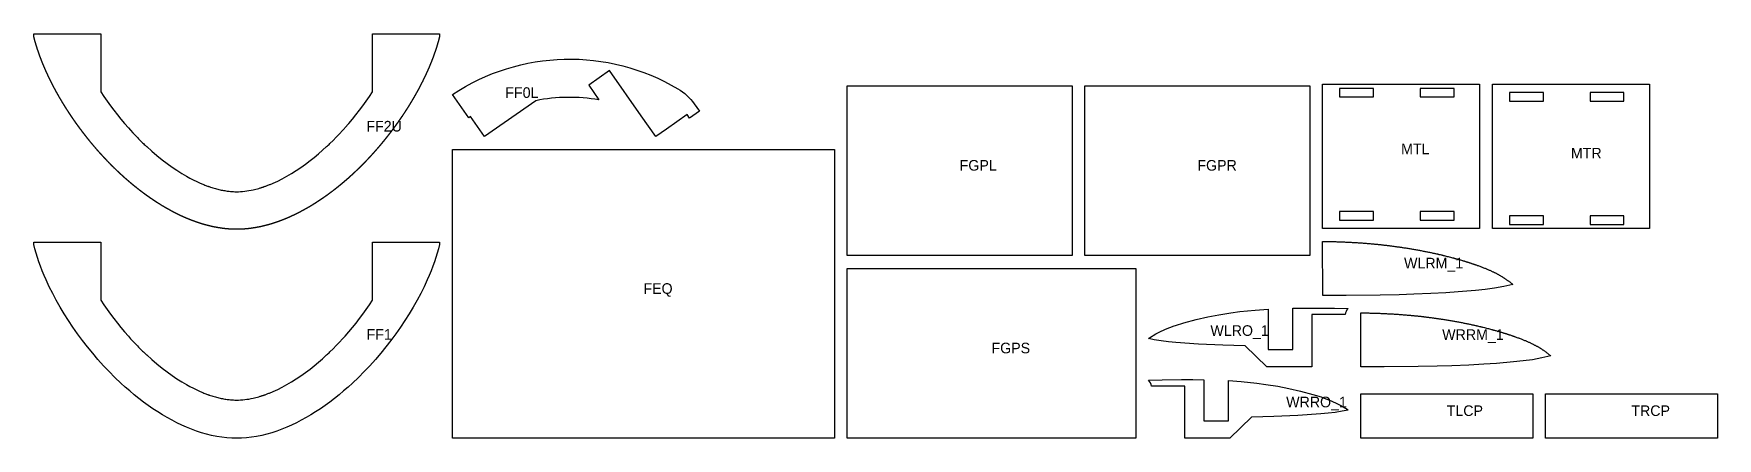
# Model space of a CAD drawing. Header units: millimetres. Extents: x 0 to 1000, y 0 to 100.
# Drawn here: x 2 to 398.6, y 2 to 97.2 of the extents above; entities that cross this region are included whole.
import ezdxf

# ---------------------------------------------------------------- set-up
doc = ezdxf.new("R2010")
doc.units = ezdxf.units.MM
doc.layers.add('CUT', color=7, linetype='Continuous')
doc.layers.add('MARK', color=3, linetype='Continuous')

msp = doc.modelspace()

# ---------------------------------------------------------------- texts
at = {"layer": 'MARK'}
for s, p in [('FF0L', (113.11, 82.12)), ('FF2U', (80.38, 74.21)), ('FGPL', (220.14, 65)), ('FGPR', (276.14, 65)), ('MTL', (324.14, 68.86)), ('MTR', (364.14, 67.86)), ('WLRM_1', (324.83, 41.98)), ('FEQ', (145.64, 36)), ('WLRO_1', (279.21, 26.11)), ('FF1', (80.44, 25.2)), ('FGPS', (227.64, 22)), ('WRRM_1', (333.81, 25.16)), ('WRRO_1', (297.06, 9.29)), ('TLCP', (334.88, 7.25)), ('TRCP', (378.38, 7.25))]:
    msp.add_text(s, height=2.5, dxfattribs=at).set_placement(p)

# ---------------------------------------------------------------- linework, layer by layer
at = {"layer": 'CUT'}
for points in [[(87.64, 97.23), (88.82, 97.23), (94.82, 97.23), (97.64, 97.23), (97.64, 96.67), (97.64, 96.67), (97.64, 96.67), (97.64, 96.67), (97.64, 96.67), (97.64, 96.67), (97.64, 96.67), (97.64, 96.67), (97.64, 96.67), (97.64, 96.67), (97.64, 96.67), (97.64, 96.67), (97.64, 96.67), (97.64, 96.67), (97.64, 96.67), (97.64, 96.67), (97.64, 96.67), (97.64, 96.67), (97.64, 96.67), (97.64, 96.67), (97.64, 96.67), (97.64, 96.67), (97.64, 96.67), (97.64, 96.67), (97.64, 96.67), (97.64, 96.67), (97.64, 96.67), (97.64, 96.67), (97.64, 96.67), (97.64, 96.67), (97.64, 96.67), (97.64, 96.67), (97.64, 96.67), (97.64, 96.67), (97.64, 96.67), (97.64, 96.67), (97.64, 96.67), (97.64, 96.67), (97.64, 96.67), (97.64, 96.67), (97.64, 96.67), (97.64, 96.67), (97.64, 96.67), (97.64, 96.67), (97.64, 96.67), (97.64, 96.67), (97.64, 96.67), (97.64, 96.67), (97.64, 96.67), (97.64, 96.67), (97.64, 96.67), (97.64, 96.67), (97.64, 96.67), (97.64, 96.67), (97.64, 96.67), (97.64, 96.67), (97.64, 96.67), (97.64, 96.67), (97.64, 96.67), (97.64, 96.67), (97.64, 96.67), (97.64, 96.67), (97.64, 96.67), (97.64, 96.67), (97.64, 96.67), (97.64, 96.67), (97.64, 96.67), (97.64, 96.67), (97.64, 96.67), (97.64, 96.67), (97.64, 96.67), (97.64, 96.67), (97.64, 96.67), (97.64, 96.67), (97.64, 96.67), (97.64, 96.67), (97.64, 96.67), (97.64, 96.67), (97.64, 96.67), (97.64, 96.67), (97.64, 96.67), (97.64, 96.67), (97.64, 96.67), (97.64, 96.67), (97.64, 96.67), (97.64, 96.67), (97.64, 96.67), (97.64, 96.67), (97.64, 96.67), (97.64, 96.67), (97.64, 96.67), (97.64, 96.67), (97.64, 96.67), (97.64, 96.67), (97.64, 96.67), (97.64, 96.67), (97.64, 96.67), (97.64, 96.67), (97.64, 96.67), (97.64, 96.67), (97.64, 96.67), (97.64, 96.67), (97.64, 96.67), (97.64, 96.67), (97.64, 96.67), (97.64, 96.67), (97.64, 96.67), (97.64, 96.67), (97.64, 96.67), (97.64, 96.67), (97.64, 96.67), (97.64, 96.67), (97.64, 96.67), (97.64, 96.67), (97.64, 96.67), (97.64, 96.67), (97.64, 96.67), (97.64, 96.67), (97.64, 96.67), (97.64, 96.67), (97.64, 96.67), (97.64, 96.67), (97.64, 96.67), (97.64, 96.67), (97.64, 96.67), (97.64, 96.67), (97.64, 96.67), (97.64, 96.67), (97.64, 96.67), (97.64, 96.67), (97.64, 96.67), (97.64, 96.67), (97.64, 96.67), (97.64, 96.67), (97.64, 96.67), (97.64, 96.67), (97.64, 96.67), (97.64, 96.67), (97.64, 96.67), (97.64, 96.67), (97.64, 96.67), (97.64, 96.67), (97.64, 96.67), (97.64, 96.67), (97.64, 96.67), (97.64, 96.67), (97.64, 96.67), (97.64, 96.67), (97.64, 96.67), (97.64, 96.67), (97.64, 96.67), (97.64, 96.67), (97.64, 96.67), (97.64, 96.67), (97.64, 96.67), (97.64, 96.67), (97.64, 96.67), (97.64, 96.67), (97.64, 96.67), (97.64, 96.67), (97.64, 96.67), (97.64, 96.65), (97.63, 96.64), (97.63, 96.63), (97.63, 96.61), (97.62, 96.6), (97.62, 96.59), (97.62, 96.57), (97.61, 96.56), (97.61, 96.55), (97.61, 96.53), (97.6, 96.52), (97.6, 96.5), (97.6, 96.49), (97.59, 96.48), (97.59, 96.46), (97.59, 96.45), (97.58, 96.44), (97.58, 96.42), (97.58, 96.41), (97.57, 96.4), (97.57, 96.38), (97.56, 96.37), (97.56, 96.35), (97.56, 96.34), (97.55, 96.33), (97.55, 96.31), (97.55, 96.3), (97.54, 96.29), (97.54, 96.27), (97.54, 96.26), (97.53, 96.25), (97.53, 96.23), (97.53, 96.22), (97.52, 96.2), (97.52, 96.19), (97.51, 96.18), (97.51, 96.16), (97.51, 96.15), (97.5, 96.14), (97.5, 96.12), (97.5, 96.11), (97.49, 96.1), (97.49, 96.08), (97.49, 96.07), (97.48, 96.05), (97.48, 96.04), (97.47, 96.03), (97.47, 96.01), (97.47, 96), (97.46, 95.99), (97.46, 95.97), (97.46, 95.96), (97.45, 95.95), (97.45, 95.93), (97.45, 95.92), (97.44, 95.91), (97.44, 95.89), (97.43, 95.88), (97.43, 95.86), (97.43, 95.85), (97.42, 95.84), (97.42, 95.82), (97.42, 95.81), (97.41, 95.8), (97.41, 95.78), (97.4, 95.77), (97.4, 95.76), (97.4, 95.74), (97.39, 95.73), (97.39, 95.71), (97.39, 95.7), (97.38, 95.69), (97.38, 95.67), (97.37, 95.66), (97.37, 95.65), (97.37, 95.63), (97.36, 95.62), (97.36, 95.61), (97.36, 95.59), (97.35, 95.58), (97.35, 95.56), (97.34, 95.55), (97.34, 95.54), (97.34, 95.52), (97.33, 95.51), (97.33, 95.5), (97.32, 95.48), (97.32, 95.47), (97.32, 95.46), (97.31, 95.44), (97.31, 95.43), (97.31, 95.42), (97.3, 95.4), (97.3, 95.39), (97.29, 95.37), (97.29, 95.36), (97.29, 95.35), (97.28, 95.33), (97.28, 95.32), (97.27, 95.31), (97.27, 95.29), (97.27, 95.28), (97.26, 95.27), (97.26, 95.25), (97.26, 95.24), (97.25, 95.23), (97.25, 95.21), (97.24, 95.2), (97.24, 95.18), (97.24, 95.17), (97.23, 95.16), (97.23, 95.14), (97.22, 95.13), (97.22, 95.12), (97.22, 95.1), (97.21, 95.09), (97.21, 95.08), (97.2, 95.06), (97.2, 95.05), (97.2, 95.04), (97.19, 95.02), (97.19, 95.01), (97.18, 94.99), (97.18, 94.98), (97.18, 94.97), (97.17, 94.96), (97.17, 94.94), (97.16, 94.93), (97.16, 94.9), (97.15, 94.88), (97.14, 94.85), (97.13, 94.82), (97.12, 94.79), (97.11, 94.76), (97.11, 94.73), (97.1, 94.71), (97.09, 94.68), (97.08, 94.65), (97.07, 94.62), (97.06, 94.59), (97.06, 94.57), (97.05, 94.54), (97.04, 94.51), (97.03, 94.48), (97.02, 94.46), (97.01, 94.43), (97, 94.4), (97, 94.37), (96.99, 94.35), (96.98, 94.32), (96.97, 94.29), (96.96, 94.26), (96.95, 94.24), (96.94, 94.21), (96.94, 94.18), (96.93, 94.15), (96.92, 94.12), (96.91, 94.09), (96.9, 94.07), (96.89, 94.04), (96.89, 94.02), (96.88, 94.01), (96.88, 94), (96.87, 93.99), (96.87, 93.97), (96.87, 93.96), (96.86, 93.94), (96.86, 93.93), (96.85, 93.92), (96.85, 93.9), (96.84, 93.89), (96.84, 93.87), (96.83, 93.86), (96.83, 93.85), (96.82, 93.83), (96.82, 93.82), (96.82, 93.8), (96.81, 93.79), (96.81, 93.78), (96.8, 93.76), (96.8, 93.75), (96.79, 93.73), (96.79, 93.72), (96.78, 93.7), (96.78, 93.69), (96.77, 93.68), (96.77, 93.66), (96.76, 93.65), (96.76, 93.63), (96.76, 93.62), (96.75, 93.61), (96.75, 93.59), (96.74, 93.58), (96.74, 93.56), (96.73, 93.55), (96.73, 93.54), (96.72, 93.52), (96.72, 93.51), (96.71, 93.49), (96.71, 93.48), (96.7, 93.47), (96.7, 93.45), (96.7, 93.44), (96.69, 93.42), (96.69, 93.41), (96.68, 93.4), (96.68, 93.38), (96.67, 93.37), (96.67, 93.35), (96.66, 93.34), (96.66, 93.33), (96.65, 93.31), (96.65, 93.3), (96.64, 93.28), (96.64, 93.27), (96.63, 93.26), (96.63, 93.24), (96.62, 93.23), (96.62, 93.21), (96.62, 93.2), (96.61, 93.19), (96.61, 93.17), (96.6, 93.16), (96.6, 93.14), (96.59, 93.13), (96.59, 93.12), (96.58, 93.1), (96.58, 93.09), (96.57, 93.07), (96.57, 93.06), (96.56, 93.05), (96.56, 93.03), (96.55, 93.02), (96.55, 93), (96.54, 92.99), (96.54, 92.98), (96.53, 92.96), (96.53, 92.95), (96.52, 92.93), (96.52, 92.92), (96.51, 92.91), (96.51, 92.89), (96.5, 92.88), (96.5, 92.86), (96.5, 92.85), (96.49, 92.84), (96.49, 92.82), (96.48, 92.81), (96.48, 92.79), (96.47, 92.78), (96.47, 92.77), (96.46, 92.75), (96.46, 92.74), (96.45, 92.72), (96.45, 92.71), (96.44, 92.7), (96.44, 92.68), (96.43, 92.67), (96.43, 92.65), (96.42, 92.64), (96.42, 92.63), (96.41, 92.61), (96.41, 92.6), (96.4, 92.58), (96.4, 92.57), (96.39, 92.56), (96.39, 92.54), (96.38, 92.53), (96.38, 92.51), (96.37, 92.5), (96.37, 92.49), (96.36, 92.47), (96.36, 92.46), (96.35, 92.44), (96.35, 92.43), (96.34, 92.42), (96.34, 92.4), (96.33, 92.39), (96.33, 92.37), (96.32, 92.36), (96.32, 92.35), (96.31, 92.33), (96.31, 92.32), (96.3, 92.3), (96.3, 92.29), (96.29, 92.28), (96.29, 92.26), (96.28, 92.25), (96.28, 92.25), (96.28, 92.25), (96.28, 92.25), (96.28, 92.25), (96.28, 92.25), (96.28, 92.25), (96.28, 92.25), (96.28, 92.25), (96.28, 92.25), (96.28, 92.24), (96.28, 92.24), (96.28, 92.24), (96.28, 92.24), (96.28, 92.24), (96.28, 92.24), (96.28, 92.24), (96.28, 92.24), (96.28, 92.24), (96.28, 92.24), (96.28, 92.24), (96.28, 92.24), (96.28, 92.24), (96.28, 92.24), (96.28, 92.24), (96.28, 92.24), (96.28, 92.24), (96.28, 92.24), (96.28, 92.24), (96.28, 92.24), (96.28, 92.24), (96.28, 92.24), (96.28, 92.24), (96.28, 92.24), (96.28, 92.24), (96.28, 92.24), (96.28, 92.23), (96.28, 92.23), (96.28, 92.23), (96.28, 92.23), (96.28, 92.23), (96.28, 92.23), (96.28, 92.23), (96.28, 92.23), (96.28, 92.23), (96.28, 92.23), (96.28, 92.23), (96.28, 92.23), (96.28, 92.23), (96.28, 92.23), (96.28, 92.23), (96.28, 92.23), (96.28, 92.23), (96.28, 92.23), (96.28, 92.23), (96.28, 92.23), (96.28, 92.23), (96.27, 92.23), (96.27, 92.23), (96.27, 92.23), (96.27, 92.23), (96.27, 92.23), (96.27, 92.22), (96.27, 92.22), (96.27, 92.22), (96.27, 92.22), (96.27, 92.22), (96.27, 92.22), (96.27, 92.22), (96.27, 92.22), (96.27, 92.22), (96.27, 92.22), (96.27, 92.22), (96.27, 92.22), (96.27, 92.22), (96.27, 92.22), (96.27, 92.22), (96.27, 92.22), (96.27, 92.22), (96.27, 92.22), (96.27, 92.22), (96.27, 92.22), (96.27, 92.22), (96.27, 92.22), (96.27, 92.22), (96.27, 92.22), (96.27, 92.22), (96.27, 92.22), (96.27, 92.21), (96.27, 92.21), (96.27, 92.21), (96.27, 92.21), (96.27, 92.21), (96.27, 92.21), (96.27, 92.21), (96.27, 92.21), (96.27, 92.21), (96.27, 92.21), (96.27, 92.21), (96.27, 92.21), (96.27, 92.21), (96.27, 92.21), (96.27, 92.21), (96.27, 92.21), (96.27, 92.21), (96.27, 92.21), (96.27, 92.21), (96.27, 92.21), (96.27, 92.21), (96.27, 92.21), (96.27, 92.21), (96.27, 92.21), (96.27, 92.21), (96.27, 92.21), (96.27, 92.2), (96.27, 92.2), (96.27, 92.2), (96.27, 92.2), (96.27, 92.2), (96.27, 92.2), (96.27, 92.2), (96.27, 92.2), (96.27, 92.2), (96.27, 92.2), (96.27, 92.2), (96.27, 92.2), (96.27, 92.2), (96.27, 92.2), (96.27, 92.2), (96.27, 92.2), (96.27, 92.2), (96.26, 92.2), (96.26, 92.2), (96.26, 92.2), (96.26, 92.2), (96.26, 92.2), (96.26, 92.2), (96.26, 92.2), (96.26, 92.2), (96.26, 92.2), (96.26, 92.19), (96.26, 92.19), (96.26, 92.19), (96.26, 92.19), (96.26, 92.19), (96.26, 92.19), (96.26, 92.19), (96.26, 92.19), (96.26, 92.19), (96.26, 92.19), (96.26, 92.19), (96.26, 92.19), (96.26, 92.19), (96.26, 92.19), (96.26, 92.19), (96.26, 92.19), (96.26, 92.19), (96.26, 92.19), (96.26, 92.19), (96.26, 92.19), (96.26, 92.19), (96.26, 92.19), (96.26, 92.19), (96.26, 92.19), (96.26, 92.19), (96.26, 92.19), (96.26, 92.18), (96.26, 92.18), (96.26, 92.18), (96.26, 92.18), (96.26, 92.18), (96.26, 92.18), (96.26, 92.18), (96.26, 92.18), (96.26, 92.18), (96.26, 92.18), (96.26, 92.18), (96.26, 92.18), (96.26, 92.18), (96.26, 92.18), (96.26, 92.18), (96.26, 92.18), (96.26, 92.18), (96.26, 92.18), (96.26, 92.18), (96.26, 92.18), (96.26, 92.18), (96.26, 92.18), (96.26, 92.18), (96.26, 92.18), (96.26, 92.18), (96.26, 92.18), (96.26, 92.17), (96.26, 92.17), (96.26, 92.17), (96.26, 92.17), (96.26, 92.17), (96.26, 92.17), (96.26, 92.17), (96.26, 92.17), (96.26, 92.17), (96.26, 92.17), (96.26, 92.17), (96.25, 92.17), (96.25, 92.17), (96.25, 92.17), (96.25, 92.17), (96.25, 92.17), (96.25, 92.17), (96.25, 92.17), (96.25, 92.17), (96.25, 92.17), (96.25, 92.17), (96.25, 92.17), (96.25, 92.17), (96.25, 92.17), (96.25, 92.17), (96.25, 92.17), (96.25, 92.16), (96.25, 92.16), (96.25, 92.16), (96.25, 92.16), (96.25, 92.16), (96.25, 92.16), (96.25, 92.16), (96.25, 92.16), (96.25, 92.16), (96.25, 92.16), (96.25, 92.16), (96.25, 92.16), (96.25, 92.16), (96.25, 92.16), (96.25, 92.16), (96.25, 92.15), (96.25, 92.15), (96.25, 92.15), (96.25, 92.15), (96.25, 92.15), (96.25, 92.15), (96.25, 92.15), (96.25, 92.15), (96.25, 92.15), (96.25, 92.15), (96.25, 92.14), (96.25, 92.14), (96.25, 92.14), (96.24, 92.14), (96.24, 92.14), (96.24, 92.14), (96.24, 92.14), (96.24, 92.14), (96.24, 92.14), (96.24, 92.14), (96.24, 92.14), (96.24, 92.13), (96.24, 92.13), (96.24, 92.13), (96.24, 92.13), (96.24, 92.13), (96.24, 92.13), (96.24, 92.13), (96.24, 92.13), (96.24, 92.13), (96.24, 92.13), (96.24, 92.13), (96.24, 92.13), (96.24, 92.13), (96.24, 92.13), (96.24, 92.13), (96.24, 92.13), (96.24, 92.12), (96.24, 92.12), (96.24, 92.12), (96.24, 92.12), (96.24, 92.12), (96.24, 92.12), (96.24, 92.12), (96.24, 92.12), (96.24, 92.12), (96.24, 92.12), (96.24, 92.12), (96.24, 92.12), (96.24, 92.12), (96.24, 92.12), (96.24, 92.12), (96.24, 92.12), (96.24, 92.12), (96.24, 92.12), (96.24, 92.12), (96.23, 92.11), (96.23, 92.11), (96.23, 92.11), (96.23, 92.11), (96.23, 92.11), (96.23, 92.11), (96.23, 92.11), (96.23, 92.11), (96.23, 92.11), (96.23, 92.11), (96.23, 92.11), (96.23, 92.11), (96.23, 92.11), (96.23, 92.11), (96.23, 92.11), (96.23, 92.11), (96.23, 92.11), (96.23, 92.11), (96.23, 92.1), (96.23, 92.1), (96.23, 92.1), (96.23, 92.1), (96.23, 92.1), (96.23, 92.1), (96.23, 92.1), (96.23, 92.1), (96.23, 92.1), (96.23, 92.1), (96.23, 92.1), (96.23, 92.1), (96.23, 92.1), (96.23, 92.1), (96.23, 92.1), (96.23, 92.1), (96.23, 92.1), (96.23, 92.1), (96.23, 92.09), (96.23, 92.09), (96.23, 92.09), (96.23, 92.09), (96.23, 92.09), (96.23, 92.09), (96.23, 92.09), (96.23, 92.09), (96.23, 92.09), (96.23, 92.09), (96.23, 92.09), (96.23, 92.09), (96.23, 92.09), (96.23, 92.09), (96.23, 92.09), (96.23, 92.09), (96.22, 92.09), (96.22, 92.09), (96.22, 92.09), (96.22, 92.08), (96.22, 92.08), (96.22, 92.08), (96.22, 92.08), (96.22, 92.08), (96.22, 92.08), (96.22, 92.08), (96.22, 92.08), (96.22, 92.08), (96.22, 92.08), (96.22, 92.08), (96.22, 92.08), (96.22, 92.08), (96.22, 92.08), (96.22, 92.08), (96.22, 92.08), (96.22, 92.08), (96.22, 92.08), (96.22, 92.07), (96.22, 92.07), (96.22, 92.07), (96.22, 92.07), (96.22, 92.07), (96.22, 92.07), (96.22, 92.07), (96.22, 92.07), (96.22, 92.07), (96.22, 92.07), (96.22, 92.07), (96.22, 92.07), (96.22, 92.07), (96.22, 92.07), (96.22, 92.07), (96.22, 92.07), (96.22, 92.07), (96.22, 92.07), (96.22, 92.06), (96.22, 92.06), (96.22, 92.06), (96.22, 92.06), (96.22, 92.06), (96.22, 92.06), (96.22, 92.06), (96.22, 92.06), (96.22, 92.06), (96.22, 92.06), (96.22, 92.06), (96.22, 92.06), (96.21, 92.06), (96.21, 92.06), (96.21, 92.06), (96.21, 92.06), (96.21, 92.06), (96.21, 92.06), (96.21, 92.05), (96.21, 92.05), (96.21, 92.05), (96.21, 92.05), (96.21, 92.05), (96.21, 92.05), (96.21, 92.05), (96.21, 92.05), (96.21, 92.05), (96.21, 92.05), (96.21, 92.05), (96.21, 92.05), (96.21, 92.05), (96.21, 92.05), (96.21, 92.05), (96.21, 92.05), (96.21, 92.05), (96.21, 92.05), (96.21, 92.04), (96.21, 92.04), (96.21, 92.04), (96.21, 92.04), (96.21, 92.04), (96.21, 92.04), (96.21, 92.04), (96.21, 92.04), (96.21, 92.04), (96.21, 92.04), (96.21, 92.04), (96.21, 92.04), (96.21, 92.04), (96.21, 92.04), (96.21, 92.04), (96.21, 92.04), (96.21, 92.04), (96.21, 92.04), (96.21, 92.04), (96.21, 92.03), (96.21, 92.03), (96.21, 92.03), (96.21, 92.03), (96.21, 92.03), (96.21, 92.03), (96.21, 92.03), (96.2, 92.03), (96.2, 92.03), (96.2, 92.03), (96.2, 92.03), (96.2, 92.03), (96.2, 92.03), (96.2, 92.03), (96.2, 92.03), (96.2, 92.02), (96.2, 92.02), (96.2, 92.02), (96.2, 92.02), (96.2, 92.01), (96.2, 92.01), (96.2, 92.01), (96.2, 92.01), (96.2, 92.01), (96.2, 92), (96.19, 92), (96.19, 92), (96.19, 92), (96.19, 92), (96.19, 91.99), (96.19, 91.99), (96.19, 91.99), (96.19, 91.99), (96.19, 91.99), (96.19, 91.98), (96.19, 91.98), (96.19, 91.98), (96.19, 91.98), (96.18, 91.97), (96.18, 91.97), (96.18, 91.97), (96.18, 91.97), (96.18, 91.97), (96.18, 91.96), (96.18, 91.96), (96.18, 91.96), (96.18, 91.96), (96.18, 91.96), (96.18, 91.96), (96.18, 91.95), (96.18, 91.95), (96.18, 91.95), (96.18, 91.95), (96.17, 91.95), (96.17, 91.95), (96.17, 91.94), (96.17, 91.94), (96.17, 91.94), (96.17, 91.94), (96.17, 91.94), (96.17, 91.94), (96.17, 91.94), (96.17, 91.93), (96.17, 91.93), (96.17, 91.93), (96.17, 91.93), (96.17, 91.93), (96.17, 91.93), (96.17, 91.92), (96.17, 91.92), (96.17, 91.92), (96.16, 91.92), (96.16, 91.92), (96.16, 91.92), (96.16, 91.91), (96.16, 91.91), (96.16, 91.91), (96.16, 91.91), (96.16, 91.91), (96.16, 91.91), (96.16, 91.91), (96.16, 91.9), (96.16, 91.9), (96.16, 91.9), (96.16, 91.9), (96.16, 91.9), (96.16, 91.9), (96.16, 91.89), (96.16, 91.89), (96.15, 91.89), (96.15, 91.89), (96.15, 91.89), (96.15, 91.89), (96.15, 91.89), (96.15, 91.88), (96.15, 91.88), (96.15, 91.88), (96.15, 91.88), (96.15, 91.88), (96.15, 91.88), (96.15, 91.87), (96.15, 91.87), (96.15, 91.87), (96.15, 91.87), (96.15, 91.87), (96.15, 91.87), (96.14, 91.86), (96.14, 91.86), (96.14, 91.86), (96.14, 91.86), (96.14, 91.86), (96.14, 91.86), (96.14, 91.86), (96.14, 91.85), (96.14, 91.85), (96.14, 91.85), (96.14, 91.85), (96.14, 91.85), (96.14, 91.85), (96.14, 91.84), (96.14, 91.84), (96.14, 91.84), (96.14, 91.84), (96.14, 91.84), (96.13, 91.84), (96.13, 91.84), (96.13, 91.83), (96.13, 91.83), (96.13, 91.83), (96.13, 91.83), (96.13, 91.83), (96.13, 91.83), (96.13, 91.82), (96.13, 91.82), (96.13, 91.82), (96.13, 91.82), (96.13, 91.82), (96.13, 91.82), (96.13, 91.81), (96.13, 91.81), (96.13, 91.81), (96.12, 91.81), (96.12, 91.81), (96.12, 91.81), (96.12, 91.81), (96.12, 91.8), (96.12, 91.8), (96.12, 91.8), (96.12, 91.8), (96.12, 91.8), (96.12, 91.8), (96.12, 91.79), (96.12, 91.79), (96.12, 91.79), (96.12, 91.79), (96.12, 91.79), (96.12, 91.79), (96.12, 91.79), (96.12, 91.78), (96.11, 91.78), (96.11, 91.78), (96.11, 91.78), (96.11, 91.78), (96.11, 91.78), (96.11, 91.77), (96.11, 91.77), (96.11, 91.77), (96.11, 91.77), (96.11, 91.77), (96.11, 91.77), (96.11, 91.77), (96.11, 91.76), (96.11, 91.76), (96.11, 91.76), (96.11, 91.76), (96.11, 91.76), (96.1, 91.76), (96.1, 91.75), (96.1, 91.75), (96.1, 91.75), (96.1, 91.75), (96.1, 91.75), (96.1, 91.75), (96.1, 91.74), (96.1, 91.74), (96.1, 91.74), (96.1, 91.74), (96.1, 91.74), (96.1, 91.74), (96.1, 91.74), (96.1, 91.73), (96.1, 91.73), (96.1, 91.73), (96.1, 91.73), (96.09, 91.73), (96.09, 91.73), (96.09, 91.72), (96.09, 91.72), (96.09, 91.72), (96.09, 91.72), (96.09, 91.72), (96.09, 91.72), (96.09, 91.72), (96.09, 91.71), (96.09, 91.71), (96.09, 91.71), (96.09, 91.71), (96.09, 91.71), (96.09, 91.71), (96.09, 91.7), (96.09, 91.7), (96.08, 91.7), (96.08, 91.7), (96.08, 91.7), (96.08, 91.7), (96.08, 91.69), (96.08, 91.69), (96.08, 91.69), (96.08, 91.69), (96.08, 91.69), (96.08, 91.69), (96.08, 91.69), (96.08, 91.68), (96.08, 91.68), (96.08, 91.68), (96.08, 91.68), (96.08, 91.68), (96.08, 91.68), (96.08, 91.67), (96.07, 91.67), (96.07, 91.67), (96.07, 91.67), (96.07, 91.67), (96.07, 91.67), (96.07, 91.67), (96.07, 91.67), (96.07, 91.66), (96.07, 91.66), (96.07, 91.66), (96.07, 91.65), (96.06, 91.64), (96.06, 91.64), (96.06, 91.63), (96.06, 91.62), (96.05, 91.62), (96.05, 91.61), (96.05, 91.61), (96.05, 91.6), (96.04, 91.59), (96.04, 91.59), (96.04, 91.58), (96.04, 91.58), (96.04, 91.57), (96.03, 91.56), (96.03, 91.56), (96.03, 91.55), (96.03, 91.55), (96.02, 91.54), (96.02, 91.53), (96.02, 91.53), (96.02, 91.52), (96.02, 91.52), (96.01, 91.51), (96.01, 91.5), (96.01, 91.5), (96.01, 91.49), (96, 91.48), (96, 91.48), (96, 91.47), (96, 91.47), (96, 91.46), (95.99, 91.46), (95.99, 91.45), (95.99, 91.45), (95.99, 91.44), (95.99, 91.44), (95.99, 91.44), (95.98, 91.43), (95.98, 91.43), (95.98, 91.42), (95.98, 91.42), (95.98, 91.41), (95.98, 91.41), (95.97, 91.4), (95.97, 91.4), (95.97, 91.39), (95.97, 91.39), (95.97, 91.39), (95.96, 91.38), (95.96, 91.38), (95.96, 91.37), (95.96, 91.37), (95.96, 91.36), (95.96, 91.36), (95.95, 91.35), (95.95, 91.35), (95.95, 91.35), (95.95, 91.34), (95.95, 91.34), (95.95, 91.33), (95.94, 91.33), (95.94, 91.32), (95.94, 91.32), (95.94, 91.31), (95.94, 91.31), (95.94, 91.31), (95.93, 91.3), (95.93, 91.3), (95.93, 91.29), (95.93, 91.29), (95.93, 91.28), (95.93, 91.28), (95.92, 91.27), (95.92, 91.27), (95.92, 91.26), (95.92, 91.26), (95.92, 91.26), (95.92, 91.25), (95.91, 91.25), (95.91, 91.24), (95.91, 91.24), (95.91, 91.23), (95.91, 91.23), (95.9, 91.22), (95.9, 91.22), (95.9, 91.22), (95.9, 91.21), (95.9, 91.21), (95.9, 91.2), (95.89, 91.2), (95.89, 91.19), (95.89, 91.19), (95.89, 91.18), (95.89, 91.18), (95.89, 91.18), (95.88, 91.17), (95.88, 91.17), (95.88, 91.16), (95.88, 91.16), (95.88, 91.15), (95.88, 91.15), (95.87, 91.14), (95.87, 91.14), (95.87, 91.13), (95.87, 91.13), (95.87, 91.13), (95.87, 91.12), (95.86, 91.12), (95.86, 91.11), (95.86, 91.11), (95.86, 91.1), (95.86, 91.1), (95.85, 91.09), (95.85, 91.09), (95.85, 91.09), (95.85, 91.08), (95.85, 91.08), (95.85, 91.07), (95.84, 91.07), (95.84, 91.06), (95.84, 91.06), (95.84, 91.05), (95.84, 91.05), (95.84, 91.05), (95.83, 91.04), (95.83, 91.04), (95.83, 91.03), (95.83, 91.03), (95.83, 91.02), (95.83, 91.02), (95.82, 91.01), (95.82, 91.01), (95.82, 91), (95.82, 91), (95.82, 91), (95.81, 90.99), (95.81, 90.99), (95.81, 90.98), (95.81, 90.98), (95.81, 90.97), (95.81, 90.97), (95.8, 90.96), (95.8, 90.96), (95.8, 90.96), (95.8, 90.95), (95.8, 90.95), (95.8, 90.94), (95.79, 90.94), (95.79, 90.93), (95.79, 90.93), (95.79, 90.92), (95.79, 90.92), (95.78, 90.92), (95.78, 90.91), (95.78, 90.91), (95.78, 90.9), (95.78, 90.9), (95.78, 90.89), (95.77, 90.89), (95.77, 90.88), (95.77, 90.88), (95.77, 90.87), (95.77, 90.87), (95.77, 90.87), (95.76, 90.86), (95.76, 90.86), (95.76, 90.85), (95.76, 90.85), (95.76, 90.84), (95.75, 90.84), (95.75, 90.83), (95.75, 90.83), (95.75, 90.83), (95.75, 90.82), (95.75, 90.82), (95.74, 90.81), (95.74, 90.81), (95.74, 90.8), (95.74, 90.8), (95.74, 90.79), (95.74, 90.79), (95.73, 90.79), (95.73, 90.78), (95.73, 90.78), (95.73, 90.77), (95.73, 90.77), (95.72, 90.76), (95.72, 90.76), (95.72, 90.75), (95.72, 90.75), (95.72, 90.75), (95.72, 90.74), (95.71, 90.74), (95.71, 90.73), (95.71, 90.73), (95.71, 90.72), (95.71, 90.72), (95.71, 90.71), (95.7, 90.71), (95.7, 90.7), (95.7, 90.7), (95.7, 90.7), (95.7, 90.69), (95.69, 90.69), (95.69, 90.68), (95.69, 90.68), (95.69, 90.67), (95.69, 90.67), (95.69, 90.66), (95.68, 90.66), (95.68, 90.66), (95.68, 90.65), (95.68, 90.65), (95.68, 90.64), (95.67, 90.64), (95.67, 90.63), (95.67, 90.63), (95.67, 90.62), (95.67, 90.62), (95.67, 90.62), (95.67, 90.61), (95.66, 90.61), (95.66, 90.6), (95.65, 90.59), (95.65, 90.57), (95.64, 90.56), (95.64, 90.55), (95.64, 90.54), (95.63, 90.53), (95.63, 90.52), (95.62, 90.51), (95.62, 90.5), (95.61, 90.49), (95.61, 90.47), (95.61, 90.46), (95.6, 90.45), (95.6, 90.44), (95.59, 90.43), (95.59, 90.42), (95.58, 90.41), (95.58, 90.4), (95.57, 90.39), (95.57, 90.38), (95.57, 90.37), (95.56, 90.35), (95.56, 90.34), (95.55, 90.33), (95.55, 90.32), (95.54, 90.31), (95.54, 90.3), (95.53, 90.29), (95.53, 90.28), (95.52, 90.27), (95.52, 90.26), (95.52, 90.25), (95.51, 90.24), (95.51, 90.24), (95.51, 90.23), (95.51, 90.22), (95.5, 90.22), (95.5, 90.21), (95.5, 90.2), (95.5, 90.2), (95.49, 90.19), (95.49, 90.18), (95.49, 90.18), (95.49, 90.17), (95.48, 90.16), (95.48, 90.16), (95.48, 90.15), (95.48, 90.15), (95.47, 90.14), (95.47, 90.13), (95.47, 90.13), (95.46, 90.12), (95.46, 90.11), (95.46, 90.11), (95.46, 90.1), (95.45, 90.09), (95.45, 90.09), (95.45, 90.08), (95.45, 90.07), (95.44, 90.07), (95.44, 90.06), (95.44, 90.05), (95.44, 90.05), (95.43, 90.04), (95.43, 90.04), (95.43, 90.03), (95.42, 90.02), (95.42, 90.02), (95.42, 90.01), (95.42, 90), (95.41, 90), (95.41, 89.99), (95.41, 89.98), (95.41, 89.98), (95.4, 89.97), (95.4, 89.96), (95.4, 89.96), (95.4, 89.95), (95.39, 89.94), (95.39, 89.94), (95.39, 89.93), (95.38, 89.93), (95.38, 89.92), (95.38, 89.91), (95.38, 89.91), (95.37, 89.9), (95.37, 89.89), (95.37, 89.89), (95.37, 89.88), (95.36, 89.87), (95.36, 89.87), (95.36, 89.86), (95.35, 89.85), (95.35, 89.85), (95.35, 89.84), (95.35, 89.83), (95.34, 89.83), (95.34, 89.82), (95.34, 89.82), (95.34, 89.81), (95.33, 89.8), (95.33, 89.8), (95.33, 89.79), (95.32, 89.78), (95.32, 89.78), (95.32, 89.77), (95.32, 89.76), (95.31, 89.76), (95.31, 89.75), (95.31, 89.74), (95.31, 89.74), (95.3, 89.73), (95.3, 89.72), (95.3, 89.72), (95.3, 89.71), (95.29, 89.71), (95.29, 89.7), (95.29, 89.69), (95.28, 89.69), (95.28, 89.68), (95.28, 89.67), (95.28, 89.67), (95.27, 89.66), (95.27, 89.65), (95.27, 89.65), (95.27, 89.64), (95.26, 89.63), (95.26, 89.63), (95.26, 89.62), (95.25, 89.61), (95.25, 89.61), (95.25, 89.6), (95.25, 89.6), (95.24, 89.59), (95.24, 89.58), (95.24, 89.58), (95.24, 89.57), (95.23, 89.56), (95.23, 89.56), (95.23, 89.55), (95.22, 89.54), (95.22, 89.54), (95.22, 89.53), (95.22, 89.52), (95.21, 89.52), (95.21, 89.51), (95.21, 89.5), (95.2, 89.5), (95.2, 89.49), (95.2, 89.49), (95.2, 89.48), (95.19, 89.47), (95.19, 89.47), (95.19, 89.46), (95.19, 89.45), (95.18, 89.45), (95.18, 89.44), (95.18, 89.43), (95.17, 89.43), (95.17, 89.42), (95.17, 89.41), (95.17, 89.41), (95.16, 89.4), (95.16, 89.4), (95.16, 89.39), (95.16, 89.38), (95.15, 89.38), (95.15, 89.37), (95.15, 89.36), (95.14, 89.36), (95.14, 89.35), (95.14, 89.34), (95.14, 89.34), (95.13, 89.33), (95.13, 89.32), (95.13, 89.32), (95.13, 89.31), (95.12, 89.3), (95.12, 89.3), (95.12, 89.29), (95.11, 89.29), (95.11, 89.28), (95.11, 89.27), (95.11, 89.27), (95.1, 89.26), (95.1, 89.25), (95.1, 89.25), (95.09, 89.24), (95.09, 89.23), (95.09, 89.23), (95.09, 89.22), (95.08, 89.21), (95.08, 89.21), (95.08, 89.2), (95.08, 89.2), (95.07, 89.19), (95.07, 89.18), (95.07, 89.18), (95.06, 89.17), (95.06, 89.16), (95.06, 89.16), (95.06, 89.15), (95.05, 89.14), (95.05, 89.14), (95.05, 89.13), (95.04, 89.12), (95.04, 89.12), (95.04, 89.11), (95.04, 89.11), (95.03, 89.1), (95.03, 89.09), (95.03, 89.09), (95.03, 89.08), (95.02, 89.07), (95.02, 89.07), (95.02, 89.06), (95.01, 89.05), (95.01, 89.05), (95.01, 89.04), (95.01, 89.03), (95, 89.03), (95, 89.02), (95, 89.01), (94.99, 89.01), (94.99, 89), (94.99, 88.99), (94.98, 88.99), (94.98, 88.98), (94.98, 88.97), (94.97, 88.96), (94.97, 88.96), (94.97, 88.95), (94.96, 88.94), (94.96, 88.93), (94.96, 88.93), (94.96, 88.92), (94.95, 88.91), (94.95, 88.9), (94.95, 88.9), (94.94, 88.89), (94.94, 88.88), (94.94, 88.87), (94.93, 88.87), (94.93, 88.86), (94.93, 88.85), (94.92, 88.84), (94.92, 88.84), (94.92, 88.83), (94.91, 88.82), (94.91, 88.82), (94.91, 88.81), (94.9, 88.8), (94.9, 88.79), (94.9, 88.78), (94.89, 88.78), (94.89, 88.77), (94.89, 88.77), (94.89, 88.77), (94.89, 88.77), (94.89, 88.77), (94.89, 88.77), (94.89, 88.77), (94.89, 88.77), (94.89, 88.77), (94.89, 88.77), (94.89, 88.77), (94.89, 88.77), (94.89, 88.76), (94.89, 88.76), (94.89, 88.76), (94.89, 88.76), (94.89, 88.76), (94.89, 88.76), (94.89, 88.76), (94.88, 88.76), (94.88, 88.76), (94.88, 88.76), (94.88, 88.75), (94.88, 88.75), (94.88, 88.75), (94.88, 88.75), (94.88, 88.75), (94.88, 88.75), (94.88, 88.75), (94.88, 88.75), (94.88, 88.75), (94.88, 88.75), (94.88, 88.74), (94.88, 88.74), (94.88, 88.74), (94.88, 88.74), (94.88, 88.74), (94.88, 88.74), (94.88, 88.74), (94.88, 88.74), (94.88, 88.74), (94.87, 88.74), (94.87, 88.73), (94.87, 88.73), (94.87, 88.73), (94.87, 88.73), (94.87, 88.73), (94.87, 88.73), (94.87, 88.73), (94.87, 88.73), (94.87, 88.73), (94.87, 88.73), (94.87, 88.72), (94.87, 88.72), (94.87, 88.72), (94.87, 88.72), (94.87, 88.72), (94.87, 88.72), (94.87, 88.72), (94.87, 88.72), (94.87, 88.72), (94.87, 88.72), (94.87, 88.71), (94.87, 88.71), (94.86, 88.71), (94.86, 88.71), (94.86, 88.71), (94.86, 88.71), (94.86, 88.71), (94.86, 88.71), (94.86, 88.71), (94.86, 88.71), (94.86, 88.7), (94.86, 88.7), (94.86, 88.7), (94.86, 88.7), (94.86, 88.7), (94.86, 88.7), (94.86, 88.7), (94.86, 88.7), (94.86, 88.7), (94.86, 88.7), (94.86, 88.69), (94.86, 88.69), (94.86, 88.69), (94.86, 88.69), (94.86, 88.69), (94.85, 88.69), (94.85, 88.69), (94.85, 88.69), (94.85, 88.69), (94.85, 88.69), (94.85, 88.68), (94.85, 88.68), (94.85, 88.68), (94.85, 88.68), (94.85, 88.68), (94.85, 88.68), (94.85, 88.68), (94.85, 88.68), (94.85, 88.68), (94.85, 88.68), (94.85, 88.67), (94.85, 88.67), (94.85, 88.67), (94.85, 88.67), (94.85, 88.67), (94.85, 88.67), (94.85, 88.67), (94.85, 88.67), (94.84, 88.67), (94.84, 88.67), (94.84, 88.67), (94.84, 88.66), (94.84, 88.66), (94.84, 88.66), (94.84, 88.66), (94.84, 88.66), (94.84, 88.66), (94.84, 88.66), (94.84, 88.66), (94.84, 88.66), (94.84, 88.66), (94.84, 88.65), (94.84, 88.65), (94.84, 88.65), (94.84, 88.65), (94.84, 88.65), (94.84, 88.65), (94.84, 88.65), (94.84, 88.65), (94.84, 88.65), (94.84, 88.65), (94.83, 88.64), (94.83, 88.64), (94.83, 88.64), (94.83, 88.64), (94.83, 88.64), (94.83, 88.64), (94.83, 88.64), (94.83, 88.64), (94.83, 88.64), (94.83, 88.64), (94.83, 88.63), (94.83, 88.63), (94.83, 88.63), (94.83, 88.63), (94.83, 88.63), (94.83, 88.63), (94.83, 88.63), (94.83, 88.63), (94.83, 88.63), (94.83, 88.63), (94.83, 88.62), (94.83, 88.62), (94.82, 88.62), (94.82, 88.62), (94.82, 88.62), (94.82, 88.62), (94.82, 88.62), (94.82, 88.62), (94.82, 88.62), (94.82, 88.62), (94.82, 88.61), (94.82, 88.61), (94.82, 88.61), (94.82, 88.61), (94.82, 88.61), (94.82, 88.61), (94.82, 88.61), (94.82, 88.61), (94.82, 88.61), (94.82, 88.61), (94.82, 88.6), (94.82, 88.6), (94.82, 88.6), (94.82, 88.6), (94.82, 88.6), (94.81, 88.6), (94.81, 88.6), (94.81, 88.6), (94.81, 88.6), (94.81, 88.6), (94.81, 88.59), (94.81, 88.59), (94.81, 88.59), (94.81, 88.59), (94.81, 88.59), (94.81, 88.59), (94.81, 88.59), (94.81, 88.59), (94.81, 88.59), (94.81, 88.58), (94.81, 88.58), (94.81, 88.58), (94.81, 88.58), (94.8, 88.58), (94.8, 88.57), (94.8, 88.57), (94.8, 88.57), (94.8, 88.57), (94.8, 88.57), (94.8, 88.56), (94.8, 88.56), (94.8, 88.56), (94.8, 88.56), (94.8, 88.56), (94.79, 88.55), (94.79, 88.55), (94.79, 88.55), (94.79, 88.55), (94.79, 88.55), (94.79, 88.54), (94.79, 88.54), (94.79, 88.54), (94.79, 88.54), (94.79, 88.54), (94.79, 88.53), (94.78, 88.53), (94.78, 88.53), (94.78, 88.53), (94.78, 88.53), (94.78, 88.52), (94.78, 88.52), (94.78, 88.52), (94.78, 88.52), (94.78, 88.52), (94.78, 88.52), (94.78, 88.52), (94.78, 88.52), (94.78, 88.51), (94.78, 88.51), (94.78, 88.51), (94.78, 88.51), (94.78, 88.51), (94.77, 88.51), (94.77, 88.51), (94.77, 88.51), (94.77, 88.51), (94.77, 88.51), (94.77, 88.5), (94.77, 88.5), (94.77, 88.5), (94.77, 88.5), (94.77, 88.5), (94.77, 88.5), (94.77, 88.5), (94.77, 88.5), (94.77, 88.5), (94.77, 88.5), (94.77, 88.49), (94.77, 88.49), (94.77, 88.49), (94.77, 88.49), (94.77, 88.49), (94.77, 88.49), (94.77, 88.49), (94.76, 88.49), (94.76, 88.49), (94.76, 88.48), (94.76, 88.48), (94.76, 88.48), (94.76, 88.48), (94.76, 88.48), (94.76, 88.48), (94.76, 88.48), (94.76, 88.48), (94.76, 88.48), (94.76, 88.48), (94.76, 88.47), (94.76, 88.47), (94.76, 88.47), (94.76, 88.47), (94.76, 88.47), (94.76, 88.47), (94.76, 88.47), (94.76, 88.47), (94.76, 88.47), (94.76, 88.47), (94.75, 88.46), (94.75, 88.46), (94.75, 88.46), (94.75, 88.46), (94.75, 88.46), (94.75, 88.46), (94.75, 88.46), (94.75, 88.46), (94.75, 88.46), (94.75, 88.46), (94.75, 88.45), (94.75, 88.45), (94.75, 88.45), (94.75, 88.45), (94.75, 88.45), (94.75, 88.45), (94.75, 88.45), (94.75, 88.45), (94.75, 88.45), (94.75, 88.44), (94.75, 88.44), (94.75, 88.44), (94.74, 88.44), (94.74, 88.44), (94.74, 88.44), (94.74, 88.44), (94.74, 88.44), (94.74, 88.44), (94.74, 88.44), (94.74, 88.43), (94.74, 88.43), (94.74, 88.43), (94.74, 88.43), (94.74, 88.43), (94.74, 88.43), (94.74, 88.43), (94.74, 88.43), (94.74, 88.43), (94.74, 88.43), (94.74, 88.42), (94.74, 88.42), (94.74, 88.42), (94.74, 88.42), (94.74, 88.42), (94.73, 88.42), (94.73, 88.42), (94.73, 88.42), (94.73, 88.42), (94.73, 88.42), (94.73, 88.41), (94.73, 88.41), (94.73, 88.41), (94.73, 88.41), (94.73, 88.41), (94.73, 88.41), (94.73, 88.41), (94.73, 88.41), (94.73, 88.41), (94.73, 88.4), (94.73, 88.4), (94.73, 88.4), (94.73, 88.4), (94.73, 88.4), (94.73, 88.4), (94.73, 88.4), (94.72, 88.4), (94.72, 88.4), (94.72, 88.4), (94.72, 88.39), (94.72, 88.39), (94.72, 88.39), (94.72, 88.39), (94.72, 88.39), (94.72, 88.39), (94.72, 88.39), (94.72, 88.39), (94.72, 88.39), (94.72, 88.39), (94.72, 88.38), (94.72, 88.38), (94.72, 88.38), (94.72, 88.38), (94.72, 88.38), (94.72, 88.38), (94.72, 88.38), (94.72, 88.38), (94.72, 88.38), (94.71, 88.38), (94.71, 88.37), (94.71, 88.37), (94.71, 88.37), (94.71, 88.37), (94.71, 88.37), (94.71, 88.37), (94.71, 88.37), (94.71, 88.37), (94.71, 88.37), (94.71, 88.36), (94.71, 88.36), (94.71, 88.36), (94.71, 88.36), (94.71, 88.36), (94.71, 88.36), (94.71, 88.36), (94.71, 88.36), (94.71, 88.36), (94.71, 88.36), (94.71, 88.35), (94.71, 88.35), (94.7, 88.35), (94.7, 88.35), (94.7, 88.35), (94.7, 88.35), (94.7, 88.35), (94.7, 88.35), (94.7, 88.35), (94.7, 88.35), (94.7, 88.34), (94.7, 88.34), (94.7, 88.34), (94.7, 88.34), (94.7, 88.34), (94.7, 88.34), (94.7, 88.34), (94.7, 88.34), (94.7, 88.34), (94.7, 88.34), (94.7, 88.33), (94.7, 88.33), (94.7, 88.33), (94.69, 88.33), (94.69, 88.33), (94.69, 88.33), (94.69, 88.33), (94.69, 88.33), (94.69, 88.31), (94.68, 88.3), (94.67, 88.28), (94.66, 88.26), (94.66, 88.24), (94.65, 88.23), (94.64, 88.21), (94.64, 88.2), (94.63, 88.18), (94.62, 88.17), (94.61, 88.15), (94.61, 88.13), (94.6, 88.12), (94.59, 88.1), (94.58, 88.09), (94.58, 88.07), (94.57, 88.06), (94.56, 88.04), (94.56, 88.02), (94.55, 88.01), (94.54, 87.99), (94.53, 87.98), (94.53, 87.96), (94.52, 87.94), (94.51, 87.93), (94.51, 87.91), (94.5, 87.9), (94.49, 87.88), (94.48, 87.87), (94.48, 87.85), (94.47, 87.83), (94.46, 87.82), (94.45, 87.8), (94.45, 87.79), (94.44, 87.77), (94.43, 87.76), (94.43, 87.74), (94.42, 87.73), (94.41, 87.72), (94.41, 87.7), (94.4, 87.69), (94.39, 87.67), (94.39, 87.66), (94.38, 87.64), (94.37, 87.63), (94.37, 87.61), (94.36, 87.6), (94.35, 87.58), (94.35, 87.57), (94.34, 87.55), (94.33, 87.54), (94.32, 87.52), (94.32, 87.51), (94.31, 87.49), (94.3, 87.48), (94.3, 87.46), (94.29, 87.45), (94.28, 87.43), (94.28, 87.42), (94.27, 87.41), (94.26, 87.39), (94.26, 87.38), (94.25, 87.36), (94.24, 87.35), (94.23, 87.33), (94.23, 87.32), (94.22, 87.3), (94.21, 87.29), (94.21, 87.27), (94.2, 87.26), (94.19, 87.24), (94.19, 87.23), (94.18, 87.21), (94.17, 87.2), (94.17, 87.18), (94.16, 87.17), (94.15, 87.16), (94.14, 87.14), (94.14, 87.13), (94.13, 87.11), (94.12, 87.1), (94.12, 87.08), (94.11, 87.07), (94.1, 87.05), (94.1, 87.04), (94.09, 87.02), (94.08, 87.01), (94.07, 86.99), (94.07, 86.98), (94.06, 86.96), (94.05, 86.95), (94.05, 86.93), (94.04, 86.92), (94.03, 86.91), (94.02, 86.89), (94.02, 86.88), (94.01, 86.86), (94, 86.85), (94, 86.83), (93.99, 86.82), (93.98, 86.8), (93.98, 86.79), (93.97, 86.77), (93.96, 86.76), (93.95, 86.74), (93.95, 86.73), (93.94, 86.72), (93.93, 86.7), (93.93, 86.69), (93.92, 86.67), (93.91, 86.66), (93.9, 86.64), (93.9, 86.63), (93.89, 86.61), (93.88, 86.6), (93.88, 86.58), (93.87, 86.57), (93.86, 86.55), (93.85, 86.54), (93.85, 86.52), (93.84, 86.51), (93.83, 86.5), (93.83, 86.48), (93.82, 86.47), (93.81, 86.45), (93.8, 86.44), (93.8, 86.42), (93.79, 86.41), (93.78, 86.39), (93.78, 86.38), (93.77, 86.36), (93.76, 86.35), (93.75, 86.33), (93.75, 86.32), (93.74, 86.31), (93.73, 86.29), (93.73, 86.28), (93.72, 86.26), (93.71, 86.25), (93.7, 86.23), (93.7, 86.22), (93.69, 86.2), (93.68, 86.19), (93.67, 86.17), (93.67, 86.16), (93.66, 86.15), (93.65, 86.13), (93.65, 86.12), (93.64, 86.1), (93.63, 86.09), (93.62, 86.07), (93.62, 86.06), (93.61, 86.04), (93.6, 86.03), (93.6, 86.01), (93.59, 86), (93.58, 85.98), (93.57, 85.97), (93.57, 85.96), (93.56, 85.94), (93.55, 85.93), (93.54, 85.91), (93.54, 85.9), (93.53, 85.88), (93.52, 85.87), (93.51, 85.85), (93.51, 85.84), (93.5, 85.82), (93.49, 85.81), (93.49, 85.8), (93.48, 85.78), (93.47, 85.77), (93.46, 85.75), (93.46, 85.74), (93.45, 85.72), (93.44, 85.71), (93.43, 85.69), (93.43, 85.68), (93.42, 85.67), (93.41, 85.65), (93.4, 85.64), (93.4, 85.62), (93.39, 85.61), (93.38, 85.59), (93.38, 85.58), (93.37, 85.56), (93.36, 85.55), (93.35, 85.53), (93.35, 85.52), (93.34, 85.51), (93.33, 85.49), (93.32, 85.48), (93.32, 85.46), (93.31, 85.45), (93.3, 85.43), (93.29, 85.42), (93.29, 85.4), (93.28, 85.39), (93.27, 85.38), (93.26, 85.36), (93.26, 85.35), (93.25, 85.33), (93.24, 85.32), (93.23, 85.3), (93.23, 85.29), (93.22, 85.27), (93.21, 85.26), (93.2, 85.24), (93.2, 85.23), (93.19, 85.22), (93.18, 85.2), (93.17, 85.19), (93.17, 85.17), (93.16, 85.16), (93.15, 85.14), (93.14, 85.13), (93.14, 85.11), (93.13, 85.1), (93.12, 85.09), (93.11, 85.07), (93.11, 85.06), (93.1, 85.04), (93.09, 85.03), (93.08, 85.01), (93.08, 85), (93.06, 84.98), (93.05, 84.95), (93.04, 84.93), (93.03, 84.91), (93.02, 84.89), (93.01, 84.87), (93, 84.85), (92.99, 84.83), (92.98, 84.81), (92.97, 84.79), (92.96, 84.77), (92.95, 84.75), (92.94, 84.73), (92.93, 84.71), (92.92, 84.69), (92.91, 84.67), (92.9, 84.65), (92.89, 84.63), (92.88, 84.61), (92.86, 84.59), (92.85, 84.57), (92.84, 84.55), (92.83, 84.53), (92.82, 84.52), (92.81, 84.5), (92.8, 84.48), (92.79, 84.46), (92.78, 84.43), (92.77, 84.41), (92.76, 84.39), (92.75, 84.38), (92.74, 84.37), (92.74, 84.36), (92.74, 84.36), (92.74, 84.35), (92.73, 84.35), (92.73, 84.34), (92.73, 84.34), (92.72, 84.33), (92.72, 84.33), (92.72, 84.32), (92.72, 84.31), (92.71, 84.31), (92.71, 84.3), (92.71, 84.3), (92.7, 84.29), (92.7, 84.29), (92.7, 84.28), (92.69, 84.28), (92.69, 84.27), (92.69, 84.26), (92.69, 84.26), (92.68, 84.25), (92.68, 84.25), (92.68, 84.24), (92.67, 84.24), (92.67, 84.23), (92.67, 84.23), (92.66, 84.22), (92.66, 84.21), (92.66, 84.21), (92.66, 84.2), (92.65, 84.2), (92.65, 84.19), (92.65, 84.19), (92.64, 84.18), (92.64, 84.18), (92.64, 84.17), (92.64, 84.17), (92.63, 84.16), (92.63, 84.15), (92.63, 84.15), (92.62, 84.14), (92.62, 84.14), (92.62, 84.13), (92.61, 84.13), (92.61, 84.12), (92.61, 84.12), (92.61, 84.11), (92.6, 84.1), (92.6, 84.1), (92.6, 84.09), (92.59, 84.09), (92.59, 84.08), (92.59, 84.08), (92.58, 84.07), (92.58, 84.07), (92.58, 84.06), (92.58, 84.05), (92.57, 84.05), (92.57, 84.04), (92.57, 84.04), (92.56, 84.03), (92.56, 84.03), (92.56, 84.02), (92.55, 84.02), (92.55, 84.01), (92.55, 84.01), (92.55, 84), (92.54, 83.99), (92.54, 83.99), (92.54, 83.98), (92.53, 83.98), (92.53, 83.97), (92.53, 83.97), (92.52, 83.96), (92.52, 83.96), (92.52, 83.95), (92.52, 83.94), (92.51, 83.94), (92.51, 83.93), (92.51, 83.93), (92.5, 83.92), (92.5, 83.92), (92.5, 83.91), (92.49, 83.91), (92.49, 83.9), (92.49, 83.89), (92.49, 83.89), (92.48, 83.88), (92.48, 83.88), (92.48, 83.87), (92.47, 83.87), (92.47, 83.86), (92.47, 83.86), (92.46, 83.85), (92.46, 83.85), (92.46, 83.84), (92.46, 83.83), (92.45, 83.83), (92.45, 83.82), (92.45, 83.82), (92.44, 83.81), (92.44, 83.81), (92.44, 83.8), (92.43, 83.8), (92.43, 83.79), (92.43, 83.78), (92.43, 83.78), (92.42, 83.77), (92.42, 83.77), (92.42, 83.76), (92.41, 83.76), (92.41, 83.75), (92.41, 83.75), (92.4, 83.74), (92.4, 83.73), (92.4, 83.73), (92.4, 83.72), (92.39, 83.72), (92.39, 83.71), (92.39, 83.71), (92.38, 83.7), (92.38, 83.7), (92.38, 83.69), (92.37, 83.69), (92.37, 83.68), (92.37, 83.67), (92.37, 83.67), (92.36, 83.66), (92.36, 83.66), (92.36, 83.65), (92.35, 83.65), (92.35, 83.64), (92.35, 83.64), (92.34, 83.63), (92.34, 83.62), (92.34, 83.62), (92.33, 83.61), (92.33, 83.61), (92.33, 83.6), (92.33, 83.6), (92.32, 83.59), (92.32, 83.59), (92.32, 83.58), (92.31, 83.58), (92.31, 83.57), (92.31, 83.56), (92.3, 83.56), (92.3, 83.55), (92.3, 83.55), (92.3, 83.54), (92.29, 83.54), (92.29, 83.53), (92.29, 83.53), (92.28, 83.52), (92.28, 83.51), (92.28, 83.51), (92.27, 83.5), (92.27, 83.5), (92.27, 83.49), (92.27, 83.49), (92.26, 83.48), (92.26, 83.48), (92.26, 83.47), (92.25, 83.47), (92.25, 83.46), (92.25, 83.45), (92.24, 83.45), (92.24, 83.44), (92.24, 83.44), (92.23, 83.43), (92.23, 83.43), (92.23, 83.42), (92.23, 83.42), (92.22, 83.41), (92.22, 83.4), (92.22, 83.4), (92.21, 83.39), (92.21, 83.39), (92.21, 83.38), (92.2, 83.38), (92.2, 83.37), (92.2, 83.37), (92.2, 83.36), (92.19, 83.36), (92.19, 83.35), (92.19, 83.34), (92.18, 83.34), (92.18, 83.33), (92.18, 83.33), (92.18, 83.33), (92.17, 83.32), (92.16, 83.31), (92.16, 83.29), (92.15, 83.28), (92.14, 83.26), (92.13, 83.25), (92.13, 83.24), (92.12, 83.22), (92.11, 83.21), (92.1, 83.2), (92.1, 83.18), (92.09, 83.17), (92.08, 83.16), (92.07, 83.14), (92.07, 83.13), (92.06, 83.12), (92.05, 83.1), (92.04, 83.09), (92.04, 83.08), (92.03, 83.06), (92.02, 83.05), (92.01, 83.04), (92.01, 83.02), (92, 83.01), (91.99, 82.99), (91.98, 82.98), (91.98, 82.97), (91.97, 82.96), (91.96, 82.94), (91.95, 82.93), (91.94, 82.91), (91.94, 82.9), (91.93, 82.89), (91.92, 82.88), (91.92, 82.87), (91.92, 82.86), (91.91, 82.86), (91.91, 82.85), (91.9, 82.84), (91.9, 82.83), (91.89, 82.82), (91.89, 82.82), (91.88, 82.81), (91.88, 82.8), (91.88, 82.79), (91.87, 82.78), (91.87, 82.78), (91.86, 82.77), (91.86, 82.76), (91.85, 82.75), (91.85, 82.74), (91.84, 82.74), (91.84, 82.73), (91.84, 82.72), (91.83, 82.71), (91.83, 82.71), (91.82, 82.7), (91.82, 82.69), (91.81, 82.68), (91.81, 82.67), (91.8, 82.67), (91.8, 82.66), (91.79, 82.65), (91.79, 82.64), (91.79, 82.63), (91.78, 82.63), (91.78, 82.62), (91.77, 82.61), (91.77, 82.6), (91.76, 82.59), (91.76, 82.59), (91.75, 82.58), (91.75, 82.57), (91.74, 82.56), (91.74, 82.56), (91.74, 82.55), (91.73, 82.54), (91.73, 82.53), (91.72, 82.52), (91.72, 82.52), (91.71, 82.51), (91.71, 82.5), (91.7, 82.49), (91.7, 82.48), (91.69, 82.48), (91.69, 82.47), (91.69, 82.46), (91.68, 82.45), (91.68, 82.44), (91.67, 82.44), (91.67, 82.43), (91.66, 82.42), (91.66, 82.41), (91.65, 82.4), (91.65, 82.4), (91.64, 82.39), (91.64, 82.38), (91.64, 82.37), (91.63, 82.37), (91.63, 82.36), (91.62, 82.35), (91.62, 82.34), (91.61, 82.33), (91.61, 82.33), (91.6, 82.32), (91.6, 82.31), (91.59, 82.3), (91.59, 82.29), (91.59, 82.29), (91.58, 82.28), (91.58, 82.27), (91.57, 82.26), (91.57, 82.25), (91.56, 82.25), (91.56, 82.24), (91.55, 82.23), (91.55, 82.22), (91.54, 82.22), (91.54, 82.21), (91.54, 82.2), (91.53, 82.19), (91.53, 82.18), (91.52, 82.18), (91.52, 82.17), (91.51, 82.16), (91.51, 82.15), (91.5, 82.14), (91.5, 82.14), (91.49, 82.13), (91.49, 82.12), (91.49, 82.11), (91.48, 82.11), (91.48, 82.1), (91.47, 82.09), (91.47, 82.08), (91.46, 82.07), (91.46, 82.07), (91.45, 82.06), (91.45, 82.05), (91.44, 82.04), (91.44, 82.03), (91.43, 82.03), (91.43, 82.02), (91.43, 82.01), (91.42, 82), (91.42, 81.99), (91.41, 81.99), (91.41, 81.98), (91.4, 81.97), (91.4, 81.96), (91.39, 81.96), (91.39, 81.95), (91.38, 81.94), (91.38, 81.93), (91.37, 81.92), (91.37, 81.92), (91.37, 81.91), (91.36, 81.9), (91.36, 81.89), (91.35, 81.88), (91.35, 81.88), (91.34, 81.87), (91.34, 81.86), (91.33, 81.85), (91.33, 81.85), (91.32, 81.84), (91.32, 81.83), (91.31, 81.82), (91.31, 81.81), (91.31, 81.81), (91.3, 81.8), (91.3, 81.79), (91.29, 81.78), (91.29, 81.77), (91.28, 81.77), (91.28, 81.76), (91.27, 81.75), (91.27, 81.74), (91.26, 81.74), (91.26, 81.73), (91.25, 81.72), (91.25, 81.71), (91.25, 81.7), (91.24, 81.7), (91.24, 81.69), (91.23, 81.68), (91.23, 81.67), (91.22, 81.67), (91.22, 81.66), (91.21, 81.65), (91.21, 81.64), (91.2, 81.63), (91.2, 81.63), (91.19, 81.62), (91.19, 81.61), (91.19, 81.6), (91.18, 81.59), (91.18, 81.59), (91.17, 81.58), (91.17, 81.57), (91.16, 81.56), (91.16, 81.56), (91.15, 81.55), (91.15, 81.54), (91.14, 81.53), (91.14, 81.52), (91.13, 81.52), (91.13, 81.51), (91.12, 81.5), (91.12, 81.49), (91.12, 81.48), (91.11, 81.48), (91.11, 81.47), (91.1, 81.46), (91.1, 81.45), (91.09, 81.45), (91.09, 81.44), (91.08, 81.43), (91.08, 81.42), (91.07, 81.41), (91.07, 81.41), (91.07, 81.4), (91.06, 81.39), (91.06, 81.39), (91.05, 81.38), (91.04, 81.36), (91.03, 81.34), (91.02, 81.32), (91, 81.3), (90.99, 81.28), (90.98, 81.26), (90.97, 81.24), (90.96, 81.22), (90.94, 81.2), (90.93, 81.18), (90.92, 81.16), (90.91, 81.14), (90.9, 81.12), (90.89, 81.1), (90.87, 81.08), (90.86, 81.06), (90.85, 81.04), (90.84, 81.02), (90.83, 81), (90.82, 80.99), (90.8, 80.97), (90.79, 80.95), (90.78, 80.93), (90.77, 80.91), (90.76, 80.89), (90.74, 80.87), (90.73, 80.85), (90.72, 80.83), (90.71, 80.81), (90.7, 80.79), (90.68, 80.77), (90.67, 80.75), (90.66, 80.74), (90.66, 80.73), (90.65, 80.72), (90.65, 80.71), (90.64, 80.69), (90.63, 80.68), (90.62, 80.67), (90.62, 80.66), (90.61, 80.65), (90.6, 80.64), (90.6, 80.62), (90.59, 80.61), (90.58, 80.6), (90.57, 80.59), (90.57, 80.58), (90.56, 80.57), (90.55, 80.55), (90.55, 80.54), (90.54, 80.53), (90.53, 80.52), (90.52, 80.51), (90.52, 80.5), (90.51, 80.48), (90.5, 80.47), (90.5, 80.46), (90.49, 80.45), (90.48, 80.44), (90.47, 80.43), (90.47, 80.41), (90.46, 80.4), (90.45, 80.39), (90.44, 80.38), (90.44, 80.37), (90.43, 80.36), (90.42, 80.34), (90.42, 80.33), (90.41, 80.32), (90.4, 80.31), (90.39, 80.3), (90.39, 80.29), (90.38, 80.28), (90.37, 80.26), (90.37, 80.25), (90.36, 80.24), (90.35, 80.23), (90.34, 80.22), (90.34, 80.21), (90.33, 80.19), (90.32, 80.18), (90.32, 80.17), (90.31, 80.16), (90.3, 80.15), (90.29, 80.14), (90.29, 80.12), (90.28, 80.11), (90.27, 80.1), (90.26, 80.09), (90.26, 80.08), (90.25, 80.07), (90.24, 80.05), (90.24, 80.04), (90.23, 80.03), (90.22, 80.02), (90.21, 80.01), (90.21, 80), (90.2, 79.99), (90.19, 79.97), (90.18, 79.96), (90.18, 79.95), (90.17, 79.94), (90.16, 79.93), (90.16, 79.92), (90.15, 79.9), (90.14, 79.89), (90.13, 79.88), (90.13, 79.87), (90.12, 79.86), (90.11, 79.85), (90.11, 79.84), (90.1, 79.82), (90.09, 79.81), (90.08, 79.8), (90.08, 79.79), (90.07, 79.78), (90.06, 79.77), (90.05, 79.75), (90.05, 79.74), (90.04, 79.73), (90.03, 79.72), (90.02, 79.71), (90.02, 79.7), (90.01, 79.69), (90, 79.67), (90, 79.66), (89.99, 79.65), (89.98, 79.64), (89.97, 79.63), (89.97, 79.62), (89.96, 79.6), (89.95, 79.59), (89.94, 79.58), (89.94, 79.57), (89.93, 79.56), (89.92, 79.55), (89.92, 79.54), (89.91, 79.52), (89.9, 79.51), (89.89, 79.5), (89.89, 79.49), (89.88, 79.48), (89.87, 79.47), (89.86, 79.45), (89.86, 79.44), (89.85, 79.43), (89.84, 79.42), (89.83, 79.41), (89.83, 79.4), (89.82, 79.39), (89.81, 79.37), (89.8, 79.36), (89.8, 79.35), (89.79, 79.34), (89.78, 79.33), (89.78, 79.32), (89.77, 79.31), (89.76, 79.29), (89.75, 79.28), (89.75, 79.27), (89.74, 79.26), (89.73, 79.25), (89.72, 79.24), (89.72, 79.22), (89.71, 79.21), (89.7, 79.2), (89.69, 79.19), (89.69, 79.18), (89.68, 79.17), (89.67, 79.16), (89.66, 79.14), (89.66, 79.13), (89.65, 79.12), (89.64, 79.11), (89.64, 79.1), (89.63, 79.09), (89.62, 79.08), (89.61, 79.06), (89.61, 79.05), (89.6, 79.04), (89.59, 79.03), (89.58, 79.02), (89.58, 79.01), (89.57, 79), (89.56, 78.98), (89.55, 78.97), (89.55, 78.96), (89.54, 78.95), (89.53, 78.94), (89.52, 78.93), (89.52, 78.92), (89.51, 78.9), (89.5, 78.89), (89.49, 78.88), (89.49, 78.87), (89.48, 78.86), (89.47, 78.85), (89.46, 78.84), (89.46, 78.82), (89.45, 78.81), (89.44, 78.8), (89.43, 78.79), (89.43, 78.78), (89.42, 78.77), (89.41, 78.76), (89.4, 78.74), (89.4, 78.73), (89.39, 78.72), (89.38, 78.71), (89.37, 78.7), (89.37, 78.69), (89.36, 78.68), (89.35, 78.66), (89.34, 78.65), (89.34, 78.64), (89.33, 78.63), (89.32, 78.62), (89.31, 78.61), (89.31, 78.59), (89.3, 78.58), (89.29, 78.57), (89.29, 78.56), (89.28, 78.55), (89.27, 78.54), (89.26, 78.52), (89.25, 78.5), (89.23, 78.48), (89.22, 78.46), (89.21, 78.45), (89.2, 78.43), (89.18, 78.41), (89.17, 78.39), (89.16, 78.37), (89.15, 78.35), (89.14, 78.34), (89.12, 78.32), (89.11, 78.3), (89.1, 78.28), (89.09, 78.26), (89.08, 78.24), (89.06, 78.23), (89.05, 78.21), (89.04, 78.19), (89.03, 78.17), (89.01, 78.15), (89, 78.13), (88.99, 78.12), (88.98, 78.1), (88.97, 78.08), (88.95, 78.06), (88.94, 78.04), (88.93, 78.02), (88.91, 78), (88.9, 77.98), (88.89, 77.97), (88.88, 77.95), (88.87, 77.94), (88.87, 77.93), (88.86, 77.93), (88.86, 77.92), (88.86, 77.92), (88.85, 77.91), (88.85, 77.9), (88.84, 77.9), (88.84, 77.89), (88.83, 77.88), (88.83, 77.87), (88.82, 77.87), (88.82, 77.86), (88.81, 77.85), (88.81, 77.85), (88.8, 77.84), (88.8, 77.83), (88.8, 77.83), (88.79, 77.82), (88.79, 77.81), (88.78, 77.81), (88.78, 77.8), (88.77, 77.79), (88.77, 77.78), (88.76, 77.78), (88.76, 77.77), (88.75, 77.76), (88.75, 77.76), (88.74, 77.75), (88.74, 77.74), (88.73, 77.74), (88.73, 77.73), (88.72, 77.72), (88.72, 77.71), (88.72, 77.71), (88.71, 77.7), (88.71, 77.69), (88.7, 77.69), (88.7, 77.68), (88.69, 77.67), (88.69, 77.67), (88.68, 77.66), (88.68, 77.65), (88.67, 77.65), (88.67, 77.64), (88.66, 77.63), (88.66, 77.62), (88.65, 77.62), (88.65, 77.61), (88.64, 77.6), (88.64, 77.6), (88.64, 77.59), (88.63, 77.58), (88.63, 77.58), (88.62, 77.57), (88.62, 77.56), (88.61, 77.55), (88.61, 77.55), (88.6, 77.54), (88.6, 77.53), (88.59, 77.53), (88.59, 77.52), (88.58, 77.51), (88.58, 77.51), (88.57, 77.5), (88.57, 77.49), (88.56, 77.49), (88.56, 77.48), (88.56, 77.47), (88.55, 77.46), (88.55, 77.46), (88.54, 77.45), (88.54, 77.44), (88.53, 77.44), (88.53, 77.43), (88.52, 77.42), (88.52, 77.42), (88.51, 77.41), (88.51, 77.4), (88.5, 77.4), (88.5, 77.39), (88.49, 77.38), (88.49, 77.37), (88.48, 77.37), (88.48, 77.36), (88.47, 77.35), (88.47, 77.35), (88.47, 77.34), (88.46, 77.33), (88.46, 77.33), (88.45, 77.32), (88.45, 77.31), (88.44, 77.31), (88.44, 77.3), (88.43, 77.29), (88.43, 77.28), (88.42, 77.28), (88.42, 77.27), (88.41, 77.26), (88.41, 77.26), (88.4, 77.25), (88.4, 77.24), (88.39, 77.24), (88.39, 77.23), (88.38, 77.22), (88.38, 77.22), (88.37, 77.21), (88.37, 77.2), (88.37, 77.2), (88.36, 77.19), (88.36, 77.18), (88.35, 77.17), (88.35, 77.17), (88.34, 77.16), (88.34, 77.15), (88.33, 77.15), (88.33, 77.14), (88.32, 77.13), (88.32, 77.13), (88.31, 77.12), (88.31, 77.11), (88.3, 77.11), (88.3, 77.1), (88.29, 77.09), (88.29, 77.08), (88.28, 77.08), (88.28, 77.07), (88.27, 77.06), (88.27, 77.06), (88.27, 77.05), (88.26, 77.04), (88.26, 77.04), (88.25, 77.03), (88.25, 77.02), (88.24, 77.02), (88.24, 77.01), (88.23, 77), (88.23, 76.99), (88.22, 76.99), (88.22, 76.98), (88.21, 76.97), (88.21, 76.97), (88.2, 76.96), (88.2, 76.95), (88.19, 76.95), (88.19, 76.94), (88.18, 76.93), (88.18, 76.93), (88.17, 76.92), (88.17, 76.91), (88.17, 76.91), (88.16, 76.9), (88.16, 76.89), (88.15, 76.88), (88.15, 76.88), (88.14, 76.87), (88.14, 76.86), (88.13, 76.86), (88.13, 76.85), (88.12, 76.84), (88.12, 76.84), (88.11, 76.83), (88.11, 76.82), (88.1, 76.82), (88.1, 76.81), (88.09, 76.8), (88.09, 76.8), (88.08, 76.79), (88.08, 76.78), (88.07, 76.77), (88.07, 76.77), (88.06, 76.76), (88.06, 76.75), (88.05, 76.75), (88.05, 76.74), (88.05, 76.73), (88.04, 76.73), (88.04, 76.72), (88.03, 76.71), (88.03, 76.71), (88.02, 76.7), (88.02, 76.69), (88.01, 76.69), (88.01, 76.68), (88, 76.67), (88, 76.66), (87.99, 76.66), (87.99, 76.65), (87.98, 76.65), (87.98, 76.64), (87.97, 76.63), (87.97, 76.62), (87.96, 76.61), (87.95, 76.6), (87.94, 76.58), (87.93, 76.56), (87.91, 76.55), (87.9, 76.53), (87.89, 76.52), (87.88, 76.5), (87.87, 76.49), (87.86, 76.47), (87.85, 76.46), (87.84, 76.44), (87.83, 76.43), (87.82, 76.41), (87.81, 76.4), (87.8, 76.38), (87.79, 76.37), (87.78, 76.35), (87.77, 76.34), (87.76, 76.32), (87.75, 76.31), (87.73, 76.29), (87.72, 76.28), (87.71, 76.26), (87.7, 76.25), (87.69, 76.23), (87.68, 76.22), (87.67, 76.2), (87.66, 76.19), (87.65, 76.17), (87.64, 76.15), (87.63, 76.14), (87.62, 76.13), (87.61, 76.12), (87.61, 76.12), (87.6, 76.11), (87.6, 76.1), (87.59, 76.09), (87.59, 76.08), (87.58, 76.08), (87.58, 76.07), (87.57, 76.06), (87.56, 76.05), (87.56, 76.04), (87.55, 76.04), (87.55, 76.03), (87.54, 76.02), (87.53, 76.01), (87.53, 76), (87.52, 75.99), (87.52, 75.99), (87.51, 75.98), (87.51, 75.97), (87.5, 75.96), (87.49, 75.95), (87.49, 75.95), (87.48, 75.94), (87.48, 75.93), (87.47, 75.92), (87.46, 75.91), (87.46, 75.9), (87.45, 75.9), (87.45, 75.89), (87.44, 75.88), (87.44, 75.87), (87.43, 75.86), (87.42, 75.86), (87.42, 75.85), (87.41, 75.84), (87.41, 75.83), (87.4, 75.82), (87.39, 75.82), (87.39, 75.81), (87.38, 75.8), (87.38, 75.79), (87.37, 75.78), (87.36, 75.77), (87.36, 75.77), (87.35, 75.76), (87.35, 75.75), (87.34, 75.74), (87.34, 75.73), (87.33, 75.73), (87.32, 75.72), (87.32, 75.71), (87.31, 75.7), (87.31, 75.69), (87.3, 75.68), (87.29, 75.68), (87.29, 75.67), (87.28, 75.66), (87.28, 75.65), (87.27, 75.64), (87.26, 75.64), (87.26, 75.63), (87.25, 75.62), (87.25, 75.61), (87.24, 75.6), (87.24, 75.6), (87.23, 75.59), (87.22, 75.58), (87.22, 75.57), (87.21, 75.56), (87.21, 75.55), (87.2, 75.55), (87.19, 75.54), (87.19, 75.53), (87.18, 75.52), (87.18, 75.51), (87.17, 75.51), (87.16, 75.5), (87.16, 75.49), (87.15, 75.48), (87.15, 75.47), (87.14, 75.47), (87.13, 75.46), (87.13, 75.45), (87.12, 75.44), (87.12, 75.43), (87.11, 75.42), (87.11, 75.42), (87.1, 75.41), (87.09, 75.4), (87.09, 75.39), (87.08, 75.38), (87.08, 75.38), (87.07, 75.37), (87.06, 75.36), (87.06, 75.35), (87.05, 75.34), (87.05, 75.34), (87.04, 75.33), (87.03, 75.32), (87.03, 75.31), (87.02, 75.3), (87.02, 75.29), (87.01, 75.29), (87, 75.28), (87, 75.27), (86.99, 75.26), (86.99, 75.25), (86.98, 75.25), (86.97, 75.24), (86.97, 75.23), (86.96, 75.22), (86.96, 75.21), (86.95, 75.21), (86.95, 75.2), (86.94, 75.19), (86.93, 75.18), (86.93, 75.17), (86.92, 75.17), (86.92, 75.16), (86.91, 75.15), (86.9, 75.14), (86.9, 75.13), (86.89, 75.12), (86.89, 75.12), (86.88, 75.11), (86.87, 75.1), (86.87, 75.09), (86.86, 75.08), (86.86, 75.08), (86.85, 75.07), (86.84, 75.06), (86.84, 75.05), (86.83, 75.04), (86.83, 75.04), (86.82, 75.03), (86.81, 75.02), (86.81, 75.01), (86.8, 75), (86.8, 75), (86.79, 74.99), (86.78, 74.98), (86.78, 74.97), (86.77, 74.96), (86.77, 74.96), (86.76, 74.95), (86.75, 74.94), (86.75, 74.93), (86.74, 74.92), (86.74, 74.91), (86.73, 74.91), (86.72, 74.9), (86.72, 74.89), (86.71, 74.88), (86.71, 74.87), (86.7, 74.87), (86.69, 74.86), (86.69, 74.85), (86.68, 74.84), (86.68, 74.83), (86.67, 74.83), (86.66, 74.82), (86.66, 74.81), (86.65, 74.8), (86.65, 74.79), (86.64, 74.79), (86.63, 74.78), (86.63, 74.77), (86.62, 74.76), (86.62, 74.75), (86.61, 74.75), (86.6, 74.74), (86.6, 74.73), (86.59, 74.72), (86.59, 74.71), (86.58, 74.71), (86.57, 74.7), (86.57, 74.69), (86.56, 74.68), (86.56, 74.67), (86.55, 74.67), (86.54, 74.66), (86.54, 74.65), (86.53, 74.64), (86.53, 74.63), (86.52, 74.62), (86.51, 74.62), (86.51, 74.61), (86.5, 74.6), (86.5, 74.6), (86.49, 74.58), (86.48, 74.57), (86.47, 74.56), (86.46, 74.54), (86.44, 74.52), (86.43, 74.5), (86.42, 74.49), (86.41, 74.47), (86.4, 74.46), (86.38, 74.44), (86.37, 74.43), (86.36, 74.41), (86.35, 74.39), (86.34, 74.38), (86.32, 74.36), (86.31, 74.35), (86.3, 74.33), (86.29, 74.32), (86.28, 74.3), (86.26, 74.28), (86.25, 74.27), (86.24, 74.25), (86.23, 74.24), (86.22, 74.22), (86.2, 74.2), (86.19, 74.19), (86.18, 74.17), (86.17, 74.16), (86.16, 74.14), (86.14, 74.12), (86.13, 74.11), (86.12, 74.09), (86.11, 74.08), (86.1, 74.07), (86.09, 74.06), (86.09, 74.05), (86.08, 74.05), (86.08, 74.04), (86.07, 74.03), (86.07, 74.02), (86.06, 74.02), (86.05, 74.01), (86.05, 74), (86.04, 73.99), (86.04, 73.98), (86.03, 73.98), (86.03, 73.97), (86.02, 73.96), (86.01, 73.95), (86.01, 73.95), (86, 73.94), (86, 73.93), (85.99, 73.92), (85.98, 73.91), (85.98, 73.91), (85.97, 73.9), (85.97, 73.89), (85.96, 73.88), (85.95, 73.88), (85.95, 73.87), (85.94, 73.86), (85.94, 73.85), (85.93, 73.84), (85.92, 73.84), (85.92, 73.83), (85.91, 73.82), (85.91, 73.81), (85.9, 73.81), (85.89, 73.8), (85.89, 73.79), (85.88, 73.78), (85.88, 73.77), (85.87, 73.77), (85.86, 73.76), (85.86, 73.75), (85.85, 73.74), (85.85, 73.74), (85.84, 73.73), (85.83, 73.72), (85.83, 73.71), (85.82, 73.7), (85.82, 73.7), (85.81, 73.69), (85.8, 73.68), (85.8, 73.67), (85.79, 73.67), (85.79, 73.66), (85.78, 73.65), (85.77, 73.64), (85.77, 73.64), (85.76, 73.63), (85.76, 73.62), (85.75, 73.61), (85.74, 73.6), (85.74, 73.6), (85.73, 73.59), (85.73, 73.58), (85.72, 73.57), (85.71, 73.57), (85.71, 73.56), (85.7, 73.55), (85.7, 73.54), (85.69, 73.53), (85.68, 73.53), (85.68, 73.52), (85.67, 73.51), (85.67, 73.5), (85.66, 73.5), (85.65, 73.49), (85.65, 73.48), (85.64, 73.47), (85.64, 73.46), (85.63, 73.46), (85.62, 73.45), (85.62, 73.44), (85.61, 73.43), (85.61, 73.43), (85.6, 73.42), (85.59, 73.41), (85.59, 73.4), (85.58, 73.4), (85.58, 73.39), (85.57, 73.38), (85.56, 73.37), (85.56, 73.36), (85.55, 73.36), (85.55, 73.35), (85.54, 73.34), (85.53, 73.33), (85.53, 73.33), (85.52, 73.32), (85.52, 73.31), (85.51, 73.3), (85.5, 73.29), (85.5, 73.29), (85.49, 73.28), (85.49, 73.27), (85.48, 73.26), (85.47, 73.26), (85.47, 73.25), (85.46, 73.24), (85.46, 73.23), (85.45, 73.23), (85.44, 73.22), (85.44, 73.21), (85.43, 73.2), (85.43, 73.19), (85.42, 73.19), (85.41, 73.18), (85.41, 73.17), (85.4, 73.16), (85.4, 73.16), (85.39, 73.15), (85.38, 73.14), (85.38, 73.13), (85.37, 73.12), (85.37, 73.12), (85.36, 73.11), (85.35, 73.1), (85.35, 73.09), (85.34, 73.09), (85.34, 73.08), (85.33, 73.07), (85.32, 73.06), (85.32, 73.06), (85.31, 73.05), (85.3, 73.04), (85.3, 73.03), (85.29, 73.02), (85.29, 73.02), (85.28, 73.01), (85.27, 73), (85.27, 72.99), (85.26, 72.99), (85.26, 72.98), (85.25, 72.97), (85.24, 72.96), (85.24, 72.96), (85.23, 72.95), (85.23, 72.94), (85.22, 72.93), (85.21, 72.92), (85.21, 72.92), (85.2, 72.91), (85.2, 72.9), (85.19, 72.89), (85.18, 72.89), (85.18, 72.88), (85.17, 72.87), (85.17, 72.86), (85.16, 72.86), (85.15, 72.85), (85.15, 72.84), (85.14, 72.83), (85.13, 72.83), (85.13, 72.82), (85.12, 72.81), (85.12, 72.8), (85.11, 72.79), (85.1, 72.79), (85.1, 72.78), (85.09, 72.77), (85.09, 72.76), (85.08, 72.76), (85.07, 72.75), (85.07, 72.74), (85.06, 72.73), (85.06, 72.73), (85.05, 72.72), (85.04, 72.71), (85.04, 72.7), (85.03, 72.69), (85.03, 72.69), (85.02, 72.68), (85.01, 72.67), (85.01, 72.66), (85, 72.66), (84.99, 72.65), (84.99, 72.64), (84.98, 72.63), (84.98, 72.63), (84.97, 72.62), (84.97, 72.61), (84.96, 72.61), (84.95, 72.6), (84.94, 72.58), (84.93, 72.57), (84.92, 72.55), (84.9, 72.53), (84.89, 72.52), (84.88, 72.5), (84.87, 72.49), (84.85, 72.47), (84.84, 72.46), (84.83, 72.44), (84.82, 72.43), (84.81, 72.41), (84.79, 72.4), (84.78, 72.38), (84.77, 72.37), (84.76, 72.35), (84.74, 72.34), (84.73, 72.32), (84.72, 72.31), (84.71, 72.29), (84.69, 72.27), (84.68, 72.26), (84.67, 72.24), (84.66, 72.23), (84.65, 72.21), (84.63, 72.2), (84.62, 72.18), (84.61, 72.17), (84.6, 72.15), (84.58, 72.14), (84.57, 72.12), (84.56, 72.11), (84.55, 72.1), (84.55, 72.09), (84.54, 72.08), (84.54, 72.08), (84.53, 72.07), (84.52, 72.06), (84.52, 72.06), (84.51, 72.05), (84.5, 72.04), (84.5, 72.03), (84.49, 72.02), (84.49, 72.02), (84.48, 72.01), (84.47, 72), (84.47, 71.99), (84.46, 71.99), (84.46, 71.98), (84.45, 71.97), (84.44, 71.96), (84.44, 71.96), (84.43, 71.95), (84.42, 71.94), (84.42, 71.93), (84.41, 71.93), (84.41, 71.92), (84.4, 71.91), (84.39, 71.9), (84.39, 71.9), (84.38, 71.89), (84.37, 71.88), (84.37, 71.87), (84.36, 71.87), (84.36, 71.86), (84.35, 71.85), (84.34, 71.84), (84.34, 71.84), (84.33, 71.83), (84.33, 71.82), (84.32, 71.81), (84.31, 71.81), (84.31, 71.8), (84.3, 71.79), (84.29, 71.78), (84.29, 71.78), (84.28, 71.77), (84.28, 71.76), (84.27, 71.75), (84.26, 71.75), (84.26, 71.74), (84.25, 71.73), (84.25, 71.72), (84.24, 71.71), (84.23, 71.71), (84.23, 71.7), (84.22, 71.69), (84.21, 71.68), (84.21, 71.68), (84.2, 71.67), (84.2, 71.66), (84.19, 71.65), (84.18, 71.65), (84.18, 71.64), (84.17, 71.63), (84.16, 71.62), (84.16, 71.62), (84.15, 71.61), (84.15, 71.6), (84.14, 71.59), (84.13, 71.59), (84.13, 71.58), (84.12, 71.57), (84.11, 71.56), (84.11, 71.56), (84.1, 71.55), (84.1, 71.54), (84.09, 71.53), (84.08, 71.53), (84.08, 71.52), (84.07, 71.51), (84.07, 71.5), (84.06, 71.5), (84.05, 71.49), (84.05, 71.48), (84.04, 71.47), (84.03, 71.47), (84.03, 71.46), (84.02, 71.45), (84.02, 71.44), (84.01, 71.44), (84, 71.43), (84, 71.42), (83.99, 71.41), (83.98, 71.41), (83.98, 71.4), (83.97, 71.39), (83.97, 71.38), (83.96, 71.38), (83.95, 71.37), (83.95, 71.36), (83.94, 71.35), (83.93, 71.35), (83.93, 71.34), (83.92, 71.33), (83.92, 71.32), (83.91, 71.32), (83.9, 71.31), (83.9, 71.3), (83.89, 71.29), (83.88, 71.29), (83.88, 71.28), (83.87, 71.27), (83.87, 71.26), (83.86, 71.26), (83.85, 71.25), (83.85, 71.24), (83.84, 71.23), (83.83, 71.23), (83.83, 71.22), (83.82, 71.21), (83.82, 71.2), (83.81, 71.2), (83.8, 71.19), (83.8, 71.18), (83.79, 71.17), (83.78, 71.17), (83.78, 71.16), (83.77, 71.15), (83.77, 71.14), (83.76, 71.14), (83.75, 71.13), (83.75, 71.12), (83.74, 71.11), (83.73, 71.11), (83.73, 71.1), (83.72, 71.09), (83.72, 71.08), (83.71, 71.08), (83.7, 71.07), (83.7, 71.06), (83.69, 71.05), (83.68, 71.05), (83.68, 71.04), (83.67, 71.03), (83.67, 71.02), (83.66, 71.02), (83.65, 71.01), (83.65, 71), (83.64, 70.99), (83.63, 70.99), (83.63, 70.98), (83.62, 70.97), (83.61, 70.96), (83.61, 70.96), (83.6, 70.95), (83.6, 70.94), (83.59, 70.94), (83.58, 70.93), (83.58, 70.92), (83.57, 70.91), (83.56, 70.91), (83.56, 70.9), (83.55, 70.89), (83.55, 70.88), (83.54, 70.88), (83.53, 70.87), (83.53, 70.86), (83.52, 70.85), (83.51, 70.85), (83.51, 70.84), (83.5, 70.83), (83.5, 70.82), (83.49, 70.82), (83.48, 70.81), (83.48, 70.8), (83.47, 70.79), (83.46, 70.79), (83.46, 70.78), (83.45, 70.77), (83.44, 70.76), (83.44, 70.76), (83.43, 70.75), (83.43, 70.74), (83.42, 70.73), (83.41, 70.73), (83.41, 70.72), (83.4, 70.71), (83.39, 70.7), (83.39, 70.7), (83.38, 70.69), (83.38, 70.69), (83.37, 70.68), (83.36, 70.67), (83.34, 70.64), (83.32, 70.61), (83.29, 70.58), (83.26, 70.55), (83.23, 70.51), (83.21, 70.48), (83.18, 70.45), (83.16, 70.43), (83.13, 70.4), (83.1, 70.37), (83.08, 70.34), (83.05, 70.3), (83.03, 70.27), (83, 70.24), (82.97, 70.21), (82.95, 70.18), (82.92, 70.15), (82.9, 70.12), (82.87, 70.09), (82.84, 70.06), (82.82, 70.03), (82.79, 70), (82.77, 69.97), (82.74, 69.94), (82.71, 69.91), (82.69, 69.88), (82.66, 69.85), (82.63, 69.82), (82.61, 69.79), (82.58, 69.76), (82.55, 69.73), (82.53, 69.7), (82.51, 69.68), (82.49, 69.66), (82.47, 69.64), (82.45, 69.61), (82.43, 69.59), (82.41, 69.57), (82.39, 69.55), (82.37, 69.52), (82.35, 69.5), (82.33, 69.48), (82.31, 69.46), (82.29, 69.43), (82.27, 69.41), (82.25, 69.39), (82.23, 69.37), (82.21, 69.35), (82.19, 69.32), (82.17, 69.3), (82.15, 69.28), (82.13, 69.26), (82.11, 69.23), (82.09, 69.21), (82.07, 69.19), (82.05, 69.17), (82.03, 69.14), (82.01, 69.12), (81.99, 69.1), (81.97, 69.08), (81.95, 69.05), (81.93, 69.03), (81.91, 69.01), (81.89, 68.99), (81.87, 68.97), (81.85, 68.94), (81.83, 68.92), (81.81, 68.9), (81.79, 68.88), (81.77, 68.85), (81.75, 68.83), (81.73, 68.81), (81.71, 68.79), (81.69, 68.77), (81.67, 68.74), (81.65, 68.72), (81.63, 68.7), (81.61, 68.68), (81.59, 68.65), (81.57, 68.63), (81.55, 68.61), (81.53, 68.59), (81.51, 68.57), (81.49, 68.54), (81.47, 68.52), (81.45, 68.5), (81.43, 68.48), (81.41, 68.45), (81.39, 68.43), (81.37, 68.41), (81.35, 68.39), (81.33, 68.37), (81.3, 68.34), (81.28, 68.32), (81.26, 68.3), (81.24, 68.28), (81.22, 68.26), (81.2, 68.23), (81.18, 68.21), (81.16, 68.19), (81.14, 68.17), (81.12, 68.15), (81.1, 68.12), (81.08, 68.1), (81.06, 68.08), (81.04, 68.06), (81.02, 68.04), (81, 68.01), (80.98, 67.99), (80.96, 67.97), (80.94, 67.95), (80.92, 67.93), (80.9, 67.9), (80.88, 67.88), (80.86, 67.86), (80.83, 67.84), (80.81, 67.82), (80.79, 67.8), (80.77, 67.77), (80.75, 67.75), (80.73, 67.73), (80.71, 67.71), (80.69, 67.69), (80.67, 67.66), (80.65, 67.64), (80.63, 67.62), (80.61, 67.6), (80.59, 67.58), (80.57, 67.56), (80.55, 67.53), (80.53, 67.51), (80.51, 67.49), (80.48, 67.47), (80.46, 67.45), (80.44, 67.42), (80.42, 67.4), (80.4, 67.38), (80.38, 67.36), (80.36, 67.34), (80.34, 67.32), (80.32, 67.29), (80.3, 67.27), (80.28, 67.25), (80.26, 67.23), (80.24, 67.21), (80.21, 67.19), (80.19, 67.16), (80.17, 67.14), (80.15, 67.12), (80.13, 67.1), (80.11, 67.08), (80.09, 67.06), (80.07, 67.03), (80.05, 67.01), (80.03, 66.99), (80.01, 66.97), (79.99, 66.95), (79.96, 66.93), (79.94, 66.91), (79.92, 66.88), (79.9, 66.86), (79.88, 66.84), (79.86, 66.82), (79.84, 66.8), (79.82, 66.78), (79.8, 66.75), (79.78, 66.73), (79.76, 66.71), (79.73, 66.69), (79.71, 66.67), (79.69, 66.65), (79.67, 66.63), (79.65, 66.6), (79.63, 66.58), (79.61, 66.56), (79.59, 66.54), (79.57, 66.52), (79.54, 66.5), (79.52, 66.48), (79.5, 66.46), (79.48, 66.43), (79.46, 66.41), (79.44, 66.39), (79.42, 66.37), (79.4, 66.35), (79.38, 66.33), (79.35, 66.31), (79.33, 66.28), (79.31, 66.26), (79.29, 66.24), (79.27, 66.22), (79.25, 66.2), (79.23, 66.18), (79.21, 66.16), (79.19, 66.14), (79.16, 66.11), (79.14, 66.09), (79.12, 66.07), (79.1, 66.05), (79.08, 66.03), (79.06, 66.01), (79.04, 65.99), (79.02, 65.97), (78.99, 65.94), (78.97, 65.92), (78.95, 65.9), (78.93, 65.88), (78.91, 65.86), (78.89, 65.84), (78.87, 65.82), (78.84, 65.8), (78.82, 65.78), (78.8, 65.76), (78.78, 65.73), (78.76, 65.71), (78.74, 65.69), (78.72, 65.67), (78.69, 65.65), (78.67, 65.63), (78.65, 65.61), (78.63, 65.59), (78.61, 65.57), (78.59, 65.55), (78.57, 65.52), (78.54, 65.5), (78.52, 65.48), (78.49, 65.45), (78.47, 65.43), (78.44, 65.4), (78.42, 65.38), (78.39, 65.36), (78.37, 65.33), (78.35, 65.31), (78.32, 65.29), (78.3, 65.26), (78.27, 65.24), (78.25, 65.21), (78.22, 65.19), (78.2, 65.17), (78.17, 65.14), (78.15, 65.12), (78.12, 65.09), (78.1, 65.07), (78.07, 65.05), (78.05, 65.02), (78.02, 65), (78, 64.98), (77.98, 64.95), (77.95, 64.93), (77.93, 64.91), (77.9, 64.88), (77.88, 64.86), (77.85, 64.83), (77.82, 64.8), (77.79, 64.78), (77.78, 64.76), (77.77, 64.75), (77.76, 64.75), (77.76, 64.75), (77.76, 64.75), (77.76, 64.75), (77.76, 64.75), (77.76, 64.74), (77.75, 64.74), (77.75, 64.74), (77.75, 64.73), (77.74, 64.73), (77.74, 64.73), (77.74, 64.73), (77.73, 64.72), (77.73, 64.72), (77.73, 64.72), (77.72, 64.71), (77.72, 64.71), (77.72, 64.71), (77.71, 64.71), (77.71, 64.7), (77.71, 64.7), (77.71, 64.7), (77.7, 64.69), (77.7, 64.69), (77.7, 64.69), (77.69, 64.68), (77.69, 64.68), (77.69, 64.68), (77.68, 64.68), (77.68, 64.67), (77.68, 64.67), (77.67, 64.67), (77.67, 64.66), (77.67, 64.66), (77.67, 64.66), (77.66, 64.66), (77.66, 64.65), (77.66, 64.65), (77.65, 64.65), (77.65, 64.64), (77.65, 64.64), (77.64, 64.64), (77.64, 64.64), (77.64, 64.63), (77.63, 64.63), (77.63, 64.63), (77.63, 64.62), (77.63, 64.62), (77.62, 64.62), (77.62, 64.61), (77.62, 64.61), (77.61, 64.61), (77.61, 64.61), (77.61, 64.6), (77.6, 64.6), (77.6, 64.6), (77.6, 64.59), (77.59, 64.59), (77.59, 64.59), (77.59, 64.59), (77.58, 64.58), (77.58, 64.58), (77.58, 64.58), (77.58, 64.57), (77.57, 64.57), (77.57, 64.57), (77.57, 64.57), (77.56, 64.56), (77.56, 64.56), (77.56, 64.56), (77.55, 64.55), (77.55, 64.55), (77.55, 64.55), (77.54, 64.55), (77.54, 64.54), (77.54, 64.54), (77.54, 64.54), (77.53, 64.53), (77.53, 64.53), (77.53, 64.53), (77.52, 64.52), (77.52, 64.52), (77.52, 64.52), (77.51, 64.52), (77.51, 64.51), (77.51, 64.51), (77.5, 64.51), (77.5, 64.5), (77.5, 64.5), (77.5, 64.5), (77.49, 64.5), (77.49, 64.49), (77.49, 64.49), (77.48, 64.49), (77.48, 64.48), (77.48, 64.48), (77.47, 64.48), (77.47, 64.48), (77.47, 64.47), (77.46, 64.47), (77.46, 64.47), (77.46, 64.46), (77.45, 64.46), (77.45, 64.46), (77.45, 64.46), (77.45, 64.45), (77.44, 64.45), (77.44, 64.45), (77.44, 64.44), (77.43, 64.44), (77.43, 64.44), (77.43, 64.43), (77.42, 64.43), (77.42, 64.43), (77.42, 64.43), (77.41, 64.42), (77.41, 64.42), (77.41, 64.42), (77.41, 64.41), (77.4, 64.41), (77.4, 64.41), (77.4, 64.41), (77.39, 64.4), (77.39, 64.4), (77.39, 64.4), (77.38, 64.39), (77.38, 64.39), (77.38, 64.39), (77.37, 64.39), (77.37, 64.38), (77.37, 64.38), (77.36, 64.38), (77.36, 64.37), (77.36, 64.37), (77.36, 64.37), (77.35, 64.37), (77.35, 64.36), (77.35, 64.36), (77.34, 64.36), (77.34, 64.35), (77.34, 64.35), (77.33, 64.35), (77.33, 64.34), (77.33, 64.34), (77.32, 64.34), (77.32, 64.34), (77.32, 64.33), (77.31, 64.33), (77.31, 64.33), (77.31, 64.32), (77.31, 64.32), (77.3, 64.32), (77.3, 64.32), (77.3, 64.31), (77.29, 64.31), (77.29, 64.31), (77.29, 64.3), (77.28, 64.3), (77.28, 64.3), (77.28, 64.3), (77.27, 64.29), (77.27, 64.29), (77.27, 64.29), (77.27, 64.28), (77.26, 64.28), (77.26, 64.28), (77.26, 64.28), (77.25, 64.27), (77.25, 64.27), (77.25, 64.27), (77.24, 64.26), (77.24, 64.26), (77.24, 64.26), (77.23, 64.26), (77.23, 64.25), (77.23, 64.25), (77.22, 64.25), (77.22, 64.24), (77.22, 64.24), (77.22, 64.24), (77.21, 64.24), (77.21, 64.23), (77.21, 64.23), (77.2, 64.23), (77.2, 64.22), (77.2, 64.22), (77.19, 64.22), (77.19, 64.22), (77.19, 64.21), (77.18, 64.21), (77.18, 64.21), (77.18, 64.2), (77.17, 64.2), (77.17, 64.19), (77.16, 64.19), (77.15, 64.18), (77.15, 64.18), (77.14, 64.17), (77.14, 64.17), (77.13, 64.16), (77.13, 64.16), (77.12, 64.15), (77.12, 64.15), (77.11, 64.14), (77.11, 64.14), (77.1, 64.13), (77.1, 64.13), (77.09, 64.12), (77.09, 64.12), (77.08, 64.11), (77.08, 64.11), (77.07, 64.11), (77.07, 64.1), (77.06, 64.1), (77.06, 64.09), (77.05, 64.09), (77.05, 64.08), (77.04, 64.08), (77.04, 64.07), (77.03, 64.07), (77.02, 64.06), (77.02, 64.06), (77.01, 64.05), (77.01, 64.05), (77.01, 64.05), (77.01, 64.05), (77.01, 64.04), (77, 64.04), (77, 64.04), (77, 64.04), (77, 64.04), (77, 64.04), (76.99, 64.03), (76.99, 64.03), (76.99, 64.03), (76.99, 64.03), (76.99, 64.03), (76.98, 64.02), (76.98, 64.02), (76.98, 64.02), (76.98, 64.02), (76.97, 64.02), (76.97, 64.01), (76.97, 64.01), (76.97, 64.01), (76.97, 64.01), (76.96, 64.01), (76.96, 64), (76.96, 64), (76.96, 64), (76.96, 64), (76.95, 64), (76.95, 64), (76.95, 63.99), (76.95, 63.99), (76.95, 63.99), (76.94, 63.99), (76.94, 63.99), (76.94, 63.98), (76.94, 63.98), (76.94, 63.98), (76.93, 63.98), (76.93, 63.98), (76.93, 63.97), (76.93, 63.97), (76.92, 63.97), (76.92, 63.97), (76.92, 63.97), (76.92, 63.96), (76.92, 63.96), (76.91, 63.96), (76.91, 63.96), (76.91, 63.96), (76.91, 63.95), (76.91, 63.95), (76.9, 63.95), (76.9, 63.95), (76.9, 63.95), (76.9, 63.95), (76.9, 63.94), (76.89, 63.94), (76.89, 63.94), (76.89, 63.94), (76.89, 63.94), (76.88, 63.93), (76.88, 63.93), (76.88, 63.93), (76.88, 63.93), (76.88, 63.93), (76.87, 63.92), (76.87, 63.92), (76.87, 63.92), (76.87, 63.92), (76.87, 63.92), (76.86, 63.91), (76.86, 63.91), (76.86, 63.91), (76.86, 63.91), (76.86, 63.91), (76.85, 63.91), (76.85, 63.9), (76.85, 63.9), (76.85, 63.9), (76.85, 63.9), (76.84, 63.9), (76.84, 63.89), (76.84, 63.89), (76.84, 63.89), (76.83, 63.89), (76.83, 63.89), (76.83, 63.88), (76.83, 63.88), (76.83, 63.88), (76.82, 63.88), (76.82, 63.88), (76.82, 63.87), (76.82, 63.87), (76.82, 63.87), (76.81, 63.87), (76.81, 63.87), (76.81, 63.87), (76.81, 63.86), (76.81, 63.86), (76.8, 63.86), (76.8, 63.86), (76.8, 63.86), (76.8, 63.85), (76.79, 63.85), (76.79, 63.85), (76.79, 63.85), (76.79, 63.85), (76.79, 63.84), (76.78, 63.84), (76.78, 63.84), (76.78, 63.84), (76.78, 63.84), (76.78, 63.83), (76.77, 63.83), (76.77, 63.83), (76.77, 63.83), (76.77, 63.83), (76.77, 63.83), (76.76, 63.82), (76.76, 63.82), (76.76, 63.82), (76.76, 63.82), (76.76, 63.82), (76.75, 63.81), (76.75, 63.81), (76.75, 63.81), (76.75, 63.81), (76.74, 63.81), (76.74, 63.8), (76.74, 63.8), (76.74, 63.8), (76.74, 63.8), (76.73, 63.8), (76.73, 63.79), (76.73, 63.79), (76.73, 63.79), (76.73, 63.79), (76.72, 63.79), (76.72, 63.79), (76.72, 63.78), (76.72, 63.78), (76.72, 63.78), (76.71, 63.78), (76.71, 63.78), (76.71, 63.77), (76.71, 63.77), (76.7, 63.77), (76.7, 63.77), (76.7, 63.77), (76.7, 63.76), (76.7, 63.76), (76.69, 63.76), (76.69, 63.76), (76.69, 63.76), (76.69, 63.75), (76.69, 63.75), (76.68, 63.75), (76.68, 63.75), (76.68, 63.75), (76.68, 63.75), (76.68, 63.74), (76.67, 63.74), (76.67, 63.74), (76.67, 63.74), (76.67, 63.74), (76.67, 63.73), (76.66, 63.73), (76.66, 63.73), (76.66, 63.73), (76.66, 63.73), (76.65, 63.72), (76.65, 63.72), (76.65, 63.72), (76.65, 63.72), (76.65, 63.72), (76.64, 63.71), (76.64, 63.71), (76.64, 63.71), (76.64, 63.71), (76.64, 63.71), (76.63, 63.71), (76.63, 63.7), (76.63, 63.7), (76.63, 63.7), (76.62, 63.7), (76.62, 63.7), (76.62, 63.69), (76.62, 63.69), (76.62, 63.69), (76.62, 63.69), (76.61, 63.69), (76.61, 63.68), (76.6, 63.68), (76.6, 63.68), (76.6, 63.67), (76.59, 63.67), (76.59, 63.66), (76.58, 63.66), (76.58, 63.66), (76.57, 63.65), (76.57, 63.65), (76.57, 63.64), (76.56, 63.64), (76.56, 63.64), (76.55, 63.63), (76.55, 63.63), (76.55, 63.63), (76.54, 63.62), (76.54, 63.62), (76.53, 63.61), (76.53, 63.61), (76.52, 63.61), (76.52, 63.6), (76.52, 63.6), (76.51, 63.6), (76.51, 63.59), (76.5, 63.59), (76.5, 63.58), (76.49, 63.58), (76.49, 63.58), (76.49, 63.57), (76.48, 63.57), (76.48, 63.56), (76.48, 63.56), (76.47, 63.56), (76.47, 63.56), (76.47, 63.56), (76.47, 63.56), (76.47, 63.55), (76.46, 63.55), (76.46, 63.55), (76.46, 63.55), (76.46, 63.55), (76.45, 63.54), (76.45, 63.54), (76.45, 63.54), (76.45, 63.54), (76.45, 63.54), (76.44, 63.53), (76.44, 63.53), (76.44, 63.53), (76.44, 63.53), (76.44, 63.53), (76.43, 63.53), (76.43, 63.52), (76.43, 63.52), (76.43, 63.52), (76.43, 63.52), (76.42, 63.52), (76.42, 63.51), (76.42, 63.51), (76.42, 63.51), (76.41, 63.51), (76.41, 63.51), (76.41, 63.5), (76.41, 63.5), (76.41, 63.5), (76.4, 63.5), (76.4, 63.5), (76.4, 63.49), (76.4, 63.49), (76.4, 63.49), (76.39, 63.49), (76.39, 63.49), (76.39, 63.49), (76.39, 63.48), (76.39, 63.48), (76.38, 63.48), (76.38, 63.48), (76.38, 63.48), (76.38, 63.47), (76.37, 63.47), (76.37, 63.47), (76.37, 63.47), (76.37, 63.47), (76.37, 63.46), (76.36, 63.46), (76.36, 63.46), (76.36, 63.46), (76.36, 63.46), (76.36, 63.46), (76.35, 63.45), (76.35, 63.45), (76.35, 63.45), (76.35, 63.45), (76.35, 63.45), (76.34, 63.44), (76.34, 63.44), (76.34, 63.44), (76.34, 63.44), (76.33, 63.44), (76.33, 63.43), (76.33, 63.43), (76.33, 63.43), (76.33, 63.43), (76.32, 63.43), (76.32, 63.42), (76.32, 63.42), (76.32, 63.42), (76.32, 63.42), (76.31, 63.42), (76.31, 63.42), (76.31, 63.41), (76.31, 63.41), (76.31, 63.41), (76.3, 63.41), (76.3, 63.41), (76.3, 63.4), (76.3, 63.4), (76.29, 63.4), (76.29, 63.4), (76.29, 63.4), (76.29, 63.39), (76.29, 63.39), (76.28, 63.39), (76.28, 63.39), (76.28, 63.39), (76.28, 63.39), (76.28, 63.38), (76.27, 63.38), (76.27, 63.38), (76.27, 63.38), (76.27, 63.38), (76.27, 63.37), (76.26, 63.37), (76.26, 63.37), (76.26, 63.37), (76.26, 63.37), (76.25, 63.36), (76.25, 63.36), (76.25, 63.36), (76.25, 63.36), (76.25, 63.36), (76.24, 63.36), (76.24, 63.35), (76.24, 63.35), (76.24, 63.35), (76.24, 63.35), (76.23, 63.35), (76.23, 63.34), (76.23, 63.34), (76.23, 63.34), (76.22, 63.34), (76.22, 63.34), (76.22, 63.33), (76.22, 63.33), (76.22, 63.33), (76.21, 63.33), (76.21, 63.33), (76.21, 63.33), (76.21, 63.32), (76.21, 63.32), (76.2, 63.32), (76.2, 63.32), (76.2, 63.32), (76.2, 63.31), (76.2, 63.31), (76.19, 63.31), (76.19, 63.31), (76.19, 63.31), (76.19, 63.3), (76.18, 63.3), (76.18, 63.3), (76.18, 63.3), (76.18, 63.3), (76.18, 63.29), (76.17, 63.29), (76.17, 63.29), (76.17, 63.29), (76.17, 63.29), (76.17, 63.29), (76.16, 63.28), (76.16, 63.28), (76.16, 63.28), (76.16, 63.28), (76.16, 63.28), (76.15, 63.27), (76.15, 63.27), (76.15, 63.27), (76.15, 63.27), (76.14, 63.27), (76.14, 63.26), (76.14, 63.26), (76.14, 63.26), (76.14, 63.26), (76.13, 63.26), (76.13, 63.26), (76.13, 63.25), (76.13, 63.25), (76.13, 63.25), (76.12, 63.25), (76.12, 63.25), (76.12, 63.24), (76.12, 63.24), (76.11, 63.24), (76.11, 63.24), (76.11, 63.24), (76.11, 63.23), (76.11, 63.23), (76.1, 63.23), (76.1, 63.23), (76.1, 63.23), (76.1, 63.23), (76.1, 63.22), (76.09, 63.22), (76.09, 63.22), (76.09, 63.22), (76.09, 63.22), (76.08, 63.21), (76.08, 63.21), (76.08, 63.21), (76.08, 63.21), (76.08, 63.21), (76.08, 63.21), (76.07, 63.2), (76.07, 63.2), (76.06, 63.19), (76.05, 63.19), (76.05, 63.18), (76.04, 63.18), (76.04, 63.17), (76.03, 63.17), (76.02, 63.16), (76.02, 63.15), (76.01, 63.15), (76.01, 63.14), (76, 63.14), (75.99, 63.13), (75.99, 63.13), (75.98, 63.12), (75.98, 63.12), (75.97, 63.11), (75.96, 63.11), (75.96, 63.1), (75.95, 63.1), (75.94, 63.09), (75.94, 63.08), (75.93, 63.08), (75.93, 63.07), (75.92, 63.07), (75.91, 63.06), (75.91, 63.06), (75.9, 63.05), (75.9, 63.05), (75.89, 63.04), (75.88, 63.04), (75.88, 63.03), (75.87, 63.03), (75.87, 63.02), (75.87, 63.02), (75.86, 63.02), (75.86, 63.01), (75.85, 63.01), (75.85, 63.01), (75.85, 63), (75.84, 63), (75.84, 63), (75.83, 62.99), (75.83, 62.99), (75.83, 62.99), (75.82, 62.98), (75.82, 62.98), (75.81, 62.98), (75.81, 62.97), (75.81, 62.97), (75.8, 62.96), (75.8, 62.96), (75.79, 62.96), (75.79, 62.95), (75.79, 62.95), (75.78, 62.95), (75.78, 62.94), (75.77, 62.94), (75.77, 62.94), (75.77, 62.93), (75.76, 62.93), (75.76, 62.93), (75.75, 62.92), (75.75, 62.92), (75.75, 62.92), (75.74, 62.91), (75.74, 62.91), (75.73, 62.91), (75.73, 62.9), (75.73, 62.9), (75.72, 62.89), (75.72, 62.89), (75.71, 62.89), (75.71, 62.88), (75.71, 62.88), (75.7, 62.88), (75.7, 62.87), (75.69, 62.87), (75.69, 62.87), (75.69, 62.86), (75.68, 62.86), (75.68, 62.86), (75.67, 62.85), (75.67, 62.85), (75.67, 62.85), (75.66, 62.84), (75.66, 62.84), (75.65, 62.84), (75.65, 62.83), (75.65, 62.83), (75.64, 62.83), (75.64, 62.82), (75.63, 62.82), (75.63, 62.81), (75.63, 62.81), (75.62, 62.81), (75.62, 62.8), (75.61, 62.8), (75.61, 62.8), (75.61, 62.79), (75.6, 62.79), (75.6, 62.79), (75.59, 62.78), (75.59, 62.78), (75.59, 62.78), (75.58, 62.77), (75.58, 62.77), (75.57, 62.77), (75.57, 62.76), (75.57, 62.76), (75.56, 62.76), (75.56, 62.75), (75.55, 62.75), (75.55, 62.75), (75.55, 62.74), (75.54, 62.74), (75.54, 62.73), (75.53, 62.73), (75.53, 62.73), (75.53, 62.72), (75.52, 62.72), (75.52, 62.72), (75.51, 62.71), (75.51, 62.71), (75.51, 62.71), (75.5, 62.7), (75.5, 62.7), (75.49, 62.7), (75.49, 62.69), (75.49, 62.69), (75.48, 62.69), (75.48, 62.68), (75.47, 62.68), (75.47, 62.68), (75.47, 62.67), (75.46, 62.67), (75.46, 62.67), (75.45, 62.66), (75.45, 62.66), (75.45, 62.66), (75.44, 62.65), (75.44, 62.65), (75.43, 62.64), (75.43, 62.64), (75.43, 62.64), (75.42, 62.63), (75.42, 62.63), (75.41, 62.63), (75.41, 62.62), (75.41, 62.62), (75.4, 62.62), (75.4, 62.61), (75.39, 62.61), (75.39, 62.61), (75.39, 62.6), (75.38, 62.6), (75.38, 62.6), (75.37, 62.59), (75.37, 62.59), (75.37, 62.59), (75.36, 62.58), (75.36, 62.58), (75.35, 62.58), (75.35, 62.57), (75.35, 62.57), (75.34, 62.57), (75.34, 62.56), (75.33, 62.56), (75.33, 62.56), (75.33, 62.55), (75.32, 62.55), (75.32, 62.54), (75.31, 62.54), (75.31, 62.54), (75.31, 62.53), (75.3, 62.53), (75.3, 62.53), (75.29, 62.52), (75.29, 62.52), (75.29, 62.52), (75.28, 62.51), (75.28, 62.51), (75.27, 62.51), (75.27, 62.5), (75.27, 62.5), (75.26, 62.5), (75.26, 62.49), (75.25, 62.49), (75.25, 62.49), (75.25, 62.48), (75.24, 62.48), (75.24, 62.48), (75.23, 62.47), (75.23, 62.47), (75.23, 62.47), (75.22, 62.46), (75.22, 62.46), (75.21, 62.46), (75.21, 62.45), (75.2, 62.45), (75.2, 62.44), (75.2, 62.44), (75.19, 62.44), (75.19, 62.43), (75.18, 62.43), (75.18, 62.43), (75.18, 62.42), (75.17, 62.42), (75.17, 62.42), (75.16, 62.41), (75.16, 62.41), (75.16, 62.41), (75.15, 62.4), (75.15, 62.4), (75.14, 62.4), (75.14, 62.39), (75.14, 62.39), (75.13, 62.39), (75.13, 62.38), (75.12, 62.38), (75.12, 62.38), (75.12, 62.37), (75.11, 62.37), (75.11, 62.37), (75.1, 62.36), (75.09, 62.35), (75.07, 62.34), (75.06, 62.32), (75.05, 62.31), (75.04, 62.3), (75.02, 62.29), (75.01, 62.28), (75, 62.27), (74.99, 62.26), (74.98, 62.25), (74.96, 62.24), (74.95, 62.23), (74.94, 62.22), (74.93, 62.21), (74.92, 62.2), (74.9, 62.19), (74.89, 62.18), (74.88, 62.17), (74.87, 62.16), (74.85, 62.15), (74.84, 62.14), (74.83, 62.13), (74.82, 62.12), (74.81, 62.11), (74.79, 62.1), (74.78, 62.09), (74.77, 62.08), (74.76, 62.07), (74.74, 62.06), (74.73, 62.05), (74.72, 62.04), (74.71, 62.03), (74.7, 62.02), (74.7, 62.02), (74.69, 62.01), (74.68, 62.01), (74.67, 62), (74.66, 61.99), (74.66, 61.98), (74.65, 61.98), (74.64, 61.97), (74.63, 61.96), (74.62, 61.96), (74.62, 61.95), (74.61, 61.94), (74.6, 61.94), (74.59, 61.93), (74.58, 61.92), (74.58, 61.92), (74.57, 61.91), (74.56, 61.9), (74.55, 61.9), (74.54, 61.89), (74.54, 61.88), (74.53, 61.88), (74.52, 61.87), (74.51, 61.86), (74.5, 61.86), (74.49, 61.85), (74.49, 61.84), (74.48, 61.84), (74.47, 61.83), (74.46, 61.82), (74.45, 61.82), (74.45, 61.81), (74.44, 61.8), (74.43, 61.8), (74.42, 61.79), (74.41, 61.78), (74.41, 61.78), (74.4, 61.77), (74.39, 61.76), (74.38, 61.76), (74.37, 61.75), (74.37, 61.74), (74.36, 61.74), (74.35, 61.73), (74.34, 61.72), (74.33, 61.72), (74.32, 61.71), (74.32, 61.7), (74.31, 61.7), (74.3, 61.69), (74.29, 61.68), (74.28, 61.67), (74.28, 61.67), (74.27, 61.66), (74.26, 61.65), (74.25, 61.65), (74.24, 61.64), (74.23, 61.63), (74.23, 61.63), (74.22, 61.62), (74.21, 61.61), (74.2, 61.61), (74.19, 61.6), (74.19, 61.59), (74.18, 61.59), (74.17, 61.58), (74.16, 61.57), (74.15, 61.57), (74.15, 61.56), (74.14, 61.55), (74.13, 61.55), (74.12, 61.54), (74.11, 61.53), (74.1, 61.53), (74.1, 61.52), (74.09, 61.51), (74.08, 61.51), (74.07, 61.5), (74.06, 61.49), (74.06, 61.49), (74.05, 61.48), (74.04, 61.47), (74.03, 61.47), (74.02, 61.46), (74.01, 61.45), (74.01, 61.45), (74, 61.44), (73.99, 61.43), (73.98, 61.43), (73.97, 61.42), (73.97, 61.41), (73.96, 61.41), (73.95, 61.4), (73.94, 61.39), (73.93, 61.39), (73.92, 61.38), (73.92, 61.37), (73.91, 61.37), (73.9, 61.36), (73.89, 61.35), (73.88, 61.35), (73.88, 61.34), (73.87, 61.34), (73.86, 61.33), (73.85, 61.32), (73.84, 61.32), (73.83, 61.31), (73.83, 61.3), (73.82, 61.3), (73.81, 61.29), (73.8, 61.28), (73.79, 61.28), (73.79, 61.27), (73.78, 61.26), (73.77, 61.26), (73.76, 61.25), (73.75, 61.24), (73.74, 61.24), (73.74, 61.23), (73.73, 61.22), (73.72, 61.22), (73.71, 61.21), (73.7, 61.2), (73.7, 61.2), (73.69, 61.19), (73.68, 61.18), (73.67, 61.18), (73.66, 61.17), (73.65, 61.16), (73.65, 61.16), (73.64, 61.15), (73.63, 61.14), (73.62, 61.14), (73.61, 61.13), (73.61, 61.12), (73.6, 61.12), (73.59, 61.11), (73.58, 61.1), (73.57, 61.1), (73.56, 61.09), (73.56, 61.08), (73.55, 61.08), (73.54, 61.07), (73.53, 61.06), (73.52, 61.06), (73.51, 61.05), (73.51, 61.04), (73.5, 61.04), (73.49, 61.03), (73.48, 61.02), (73.47, 61.02), (73.47, 61.01), (73.46, 61.01), (73.45, 61), (73.44, 60.99), (73.43, 60.99), (73.42, 60.98), (73.42, 60.97), (73.41, 60.97), (73.4, 60.96), (73.39, 60.95), (73.38, 60.95), (73.37, 60.94), (73.37, 60.93), (73.36, 60.93), (73.35, 60.92), (73.34, 60.91), (73.33, 60.91), (73.33, 60.9), (73.32, 60.89), (73.31, 60.89), (73.3, 60.88), (73.29, 60.87), (73.28, 60.87), (73.28, 60.86), (73.27, 60.85), (73.26, 60.85), (73.25, 60.84), (73.24, 60.84), (73.23, 60.83), (73.23, 60.82), (73.22, 60.82), (73.21, 60.81), (73.2, 60.8), (73.19, 60.79), (73.18, 60.79), (73.18, 60.78), (73.17, 60.78), (73.16, 60.77), (73.15, 60.76), (73.13, 60.75), (73.11, 60.73), (73.08, 60.71), (73.05, 60.69), (73.03, 60.66), (73, 60.65), (72.98, 60.63), (72.95, 60.61), (72.93, 60.59), (72.9, 60.57), (72.88, 60.55), (72.85, 60.53), (72.83, 60.51), (72.8, 60.49), (72.78, 60.47), (72.75, 60.45), (72.73, 60.43), (72.7, 60.41), (72.68, 60.4), (72.65, 60.38), (72.63, 60.36), (72.6, 60.34), (72.58, 60.32), (72.56, 60.3), (72.53, 60.28), (72.51, 60.26), (72.48, 60.24), (72.46, 60.22), (72.43, 60.2), (72.4, 60.18), (72.38, 60.16), (72.36, 60.15), (72.34, 60.13), (72.32, 60.12), (72.3, 60.11), (72.29, 60.1), (72.27, 60.08), (72.26, 60.07), (72.24, 60.06), (72.22, 60.05), (72.2, 60.03), (72.19, 60.02), (72.17, 60.01), (72.15, 59.99), (72.14, 59.98), (72.12, 59.97), (72.1, 59.96), (72.09, 59.94), (72.07, 59.93), (72.05, 59.92), (72.04, 59.91), (72.02, 59.89), (72, 59.88), (71.99, 59.87), (71.97, 59.86), (71.95, 59.84), (71.94, 59.83), (71.92, 59.82), (71.9, 59.81), (71.89, 59.79), (71.87, 59.78), (71.85, 59.77), (71.84, 59.76), (71.82, 59.74), (71.8, 59.73), (71.79, 59.72), (71.77, 59.71), (71.75, 59.69), (71.74, 59.68), (71.72, 59.67), (71.7, 59.66), (71.69, 59.64), (71.67, 59.63), (71.65, 59.62), (71.63, 59.61), (71.62, 59.59), (71.6, 59.58), (71.58, 59.57), (71.57, 59.56), (71.55, 59.54), (71.53, 59.53), (71.52, 59.52), (71.5, 59.51), (71.48, 59.49), (71.47, 59.48), (71.45, 59.47), (71.43, 59.46), (71.42, 59.45), (71.4, 59.43), (71.38, 59.42), (71.36, 59.41), (71.35, 59.4), (71.33, 59.38), (71.31, 59.37), (71.3, 59.36), (71.28, 59.35), (71.26, 59.33), (71.25, 59.32), (71.23, 59.31), (71.21, 59.3), (71.2, 59.29), (71.18, 59.27), (71.16, 59.26), (71.14, 59.25), (71.13, 59.24), (71.11, 59.22), (71.09, 59.21), (71.08, 59.2), (71.06, 59.19), (71.04, 59.17), (71.03, 59.16), (71.01, 59.15), (70.99, 59.14), (70.97, 59.13), (70.96, 59.11), (70.94, 59.1), (70.92, 59.09), (70.91, 59.08), (70.89, 59.06), (70.87, 59.05), (70.86, 59.04), (70.84, 59.03), (70.82, 59.02), (70.8, 59), (70.79, 58.99), (70.77, 58.98), (70.75, 58.97), (70.74, 58.96), (70.72, 58.94), (70.7, 58.93), (70.68, 58.92), (70.67, 58.91), (70.65, 58.9), (70.63, 58.88), (70.62, 58.87), (70.6, 58.86), (70.58, 58.85), (70.57, 58.83), (70.55, 58.82), (70.53, 58.81), (70.51, 58.8), (70.5, 58.79), (70.48, 58.77), (70.46, 58.76), (70.45, 58.75), (70.43, 58.74), (70.41, 58.73), (70.39, 58.71), (70.38, 58.7), (70.36, 58.69), (70.34, 58.68), (70.33, 58.67), (70.31, 58.65), (70.29, 58.64), (70.27, 58.63), (70.26, 58.62), (70.24, 58.61), (70.22, 58.59), (70.2, 58.58), (70.19, 58.57), (70.17, 58.56), (70.15, 58.55), (70.14, 58.54), (70.12, 58.52), (70.1, 58.51), (70.08, 58.5), (70.07, 58.49), (70.05, 58.48), (70.03, 58.46), (70.02, 58.45), (70, 58.44), (69.98, 58.43), (69.96, 58.42), (69.95, 58.4), (69.93, 58.39), (69.91, 58.38), (69.89, 58.37), (69.88, 58.36), (69.86, 58.35), (69.84, 58.33), (69.83, 58.32), (69.81, 58.31), (69.79, 58.3), (69.77, 58.29), (69.76, 58.27), (69.74, 58.26), (69.72, 58.25), (69.7, 58.24), (69.69, 58.23), (69.67, 58.22), (69.65, 58.2), (69.63, 58.19), (69.62, 58.18), (69.6, 58.17), (69.58, 58.16), (69.56, 58.15), (69.55, 58.13), (69.53, 58.12), (69.51, 58.11), (69.5, 58.1), (69.48, 58.09), (69.46, 58.08), (69.44, 58.06), (69.43, 58.05), (69.41, 58.04), (69.39, 58.03), (69.37, 58.02), (69.36, 58.01), (69.34, 57.99), (69.32, 57.98), (69.3, 57.97), (69.29, 57.96), (69.27, 57.95), (69.25, 57.94), (69.23, 57.92), (69.22, 57.91), (69.2, 57.9), (69.18, 57.89), (69.16, 57.88), (69.15, 57.87), (69.13, 57.86), (69.11, 57.84), (69.1, 57.83), (69.08, 57.82), (69.06, 57.81), (69.03, 57.79), (69.01, 57.78), (68.99, 57.76), (68.97, 57.75), (68.94, 57.73), (68.92, 57.72), (68.9, 57.7), (68.88, 57.69), (68.85, 57.68), (68.83, 57.66), (68.81, 57.65), (68.79, 57.63), (68.77, 57.62), (68.74, 57.6), (68.72, 57.59), (68.7, 57.57), (68.68, 57.56), (68.65, 57.55), (68.63, 57.53), (68.61, 57.52), (68.59, 57.5), (68.56, 57.49), (68.54, 57.47), (68.52, 57.46), (68.5, 57.45), (68.48, 57.43), (68.45, 57.42), (68.43, 57.4), (68.4, 57.38), (68.38, 57.37), (68.36, 57.36), (68.35, 57.35), (68.35, 57.35), (68.34, 57.35), (68.34, 57.35), (68.34, 57.34), (68.34, 57.34), (68.33, 57.34), (68.32, 57.33), (68.32, 57.33), (68.31, 57.33), (68.31, 57.33), (68.3, 57.32), (68.3, 57.32), (68.3, 57.32), (68.29, 57.31), (68.29, 57.31), (68.28, 57.31), (68.28, 57.3), (68.27, 57.3), (68.27, 57.3), (68.26, 57.3), (68.26, 57.29), (68.25, 57.29), (68.25, 57.29), (68.24, 57.28), (68.24, 57.28), (68.23, 57.28), (68.23, 57.27), (68.22, 57.27), (68.22, 57.27), (68.21, 57.26), (68.21, 57.26), (68.2, 57.26), (68.2, 57.26), (68.19, 57.25), (68.19, 57.25), (68.19, 57.25), (68.18, 57.24), (68.18, 57.24), (68.17, 57.24), (68.17, 57.23), (68.16, 57.23), (68.16, 57.23), (68.15, 57.23), (68.15, 57.22), (68.14, 57.22), (68.14, 57.22), (68.13, 57.21), (68.13, 57.21), (68.12, 57.21), (68.12, 57.2), (68.11, 57.2), (68.11, 57.2), (68.1, 57.2), (68.1, 57.19), (68.09, 57.19), (68.09, 57.19), (68.08, 57.18), (68.08, 57.18), (68.07, 57.18), (68.07, 57.17), (68.07, 57.17), (68.06, 57.17), (68.06, 57.17), (68.05, 57.16), (68.05, 57.16), (68.04, 57.16), (68.04, 57.15), (68.03, 57.15), (68.03, 57.15), (68.02, 57.14), (68.02, 57.14), (68.01, 57.14), (68.01, 57.14), (68, 57.13), (68, 57.13), (67.99, 57.13), (67.99, 57.12), (67.98, 57.12), (67.98, 57.12), (67.97, 57.11), (67.97, 57.11), (67.96, 57.11), (67.96, 57.11), (67.95, 57.1), (67.95, 57.1), (67.95, 57.1), (67.94, 57.09), (67.94, 57.09), (67.93, 57.09), (67.93, 57.08), (67.92, 57.08), (67.92, 57.08), (67.91, 57.08), (67.91, 57.07), (67.9, 57.07), (67.9, 57.07), (67.89, 57.06), (67.89, 57.06), (67.88, 57.06), (67.88, 57.05), (67.87, 57.05), (67.87, 57.05), (67.86, 57.05), (67.86, 57.04), (67.85, 57.04), (67.85, 57.04), (67.84, 57.03), (67.84, 57.03), (67.83, 57.03), (67.83, 57.02), (67.82, 57.02), (67.82, 57.02), (67.82, 57.02), (67.81, 57.01), (67.81, 57.01), (67.8, 57.01), (67.8, 57), (67.79, 57), (67.79, 57), (67.78, 57), (67.78, 56.99), (67.77, 56.99), (67.77, 56.99), (67.76, 56.98), (67.76, 56.98), (67.75, 56.98), (67.75, 56.97), (67.74, 56.97), (67.74, 56.97), (67.73, 56.97), (67.73, 56.96), (67.72, 56.96), (67.72, 56.96), (67.71, 56.95), (67.71, 56.95), (67.7, 56.95), (67.7, 56.94), (67.69, 56.94), (67.69, 56.94), (67.68, 56.94), (67.68, 56.93), (67.68, 56.93), (67.67, 56.93), (67.67, 56.92), (67.66, 56.92), (67.66, 56.92), (67.65, 56.92), (67.65, 56.91), (67.64, 56.91), (67.64, 56.91), (67.63, 56.9), (67.63, 56.9), (67.62, 56.9), (67.62, 56.89), (67.61, 56.89), (67.61, 56.89), (67.6, 56.89), (67.6, 56.88), (67.59, 56.88), (67.59, 56.88), (67.58, 56.87), (67.58, 56.87), (67.57, 56.87), (67.57, 56.86), (67.56, 56.86), (67.56, 56.86), (67.55, 56.86), (67.55, 56.85), (67.54, 56.85), (67.54, 56.85), (67.54, 56.84), (67.53, 56.84), (67.53, 56.84), (67.52, 56.84), (67.52, 56.83), (67.51, 56.83), (67.51, 56.83), (67.5, 56.82), (67.5, 56.82), (67.49, 56.82), (67.49, 56.81), (67.48, 56.81), (67.48, 56.81), (67.47, 56.81), (67.47, 56.8), (67.46, 56.8), (67.46, 56.8), (67.46, 56.8), (67.45, 56.79), (67.45, 56.79), (67.44, 56.79), (67.42, 56.78), (67.41, 56.77), (67.39, 56.75), (67.37, 56.74), (67.35, 56.73), (67.33, 56.72), (67.32, 56.71), (67.3, 56.7), (67.28, 56.69), (67.26, 56.68), (67.25, 56.67), (67.23, 56.66), (67.21, 56.65), (67.19, 56.64), (67.17, 56.63), (67.16, 56.62), (67.14, 56.61), (67.12, 56.6), (67.1, 56.58), (67.09, 56.57), (67.07, 56.56), (67.05, 56.55), (67.03, 56.54), (67.02, 56.53), (67, 56.52), (66.98, 56.51), (66.96, 56.5), (66.95, 56.49), (66.93, 56.48), (66.91, 56.47), (66.89, 56.46), (66.88, 56.45), (66.86, 56.44), (66.85, 56.43), (66.84, 56.43), (66.82, 56.42), (66.81, 56.41), (66.8, 56.4), (66.79, 56.4), (66.77, 56.39), (66.76, 56.38), (66.75, 56.37), (66.73, 56.37), (66.72, 56.36), (66.71, 56.35), (66.7, 56.34), (66.68, 56.34), (66.67, 56.33), (66.66, 56.32), (66.64, 56.31), (66.63, 56.31), (66.62, 56.3), (66.61, 56.29), (66.59, 56.28), (66.58, 56.28), (66.57, 56.27), (66.55, 56.26), (66.54, 56.25), (66.53, 56.25), (66.52, 56.24), (66.5, 56.23), (66.49, 56.22), (66.48, 56.22), (66.47, 56.21), (66.45, 56.2), (66.44, 56.2), (66.43, 56.19), (66.41, 56.18), (66.4, 56.17), (66.39, 56.17), (66.37, 56.16), (66.36, 56.15), (66.35, 56.14), (66.34, 56.14), (66.32, 56.13), (66.31, 56.12), (66.3, 56.11), (66.28, 56.11), (66.27, 56.1), (66.26, 56.09), (66.25, 56.08), (66.23, 56.08), (66.22, 56.07), (66.21, 56.06), (66.19, 56.06), (66.18, 56.05), (66.17, 56.04), (66.16, 56.03), (66.14, 56.03), (66.13, 56.02), (66.12, 56.01), (66.1, 56), (66.09, 56), (66.08, 55.99), (66.07, 55.98), (66.05, 55.98), (66.04, 55.97), (66.03, 55.96), (66.01, 55.95), (66, 55.95), (65.99, 55.94), (65.97, 55.93), (65.96, 55.92), (65.95, 55.92), (65.94, 55.91), (65.92, 55.9), (65.91, 55.9), (65.9, 55.89), (65.88, 55.88), (65.87, 55.87), (65.86, 55.87), (65.85, 55.86), (65.83, 55.85), (65.82, 55.84), (65.81, 55.84), (65.79, 55.83), (65.78, 55.82), (65.77, 55.82), (65.75, 55.81), (65.74, 55.8), (65.73, 55.79), (65.72, 55.79), (65.7, 55.78), (65.69, 55.77), (65.68, 55.77), (65.66, 55.76), (65.65, 55.75), (65.64, 55.74), (65.62, 55.74), (65.61, 55.73), (65.6, 55.72), (65.59, 55.72), (65.57, 55.71), (65.56, 55.7), (65.55, 55.69), (65.53, 55.69), (65.52, 55.68), (65.51, 55.67), (65.49, 55.67), (65.48, 55.66), (65.47, 55.65), (65.46, 55.64), (65.44, 55.64), (65.43, 55.63), (65.42, 55.62), (65.4, 55.62), (65.39, 55.61), (65.38, 55.6), (65.36, 55.59), (65.35, 55.59), (65.34, 55.58), (65.32, 55.57), (65.31, 55.57), (65.3, 55.56), (65.29, 55.55), (65.27, 55.55), (65.26, 55.54), (65.25, 55.53), (65.23, 55.52), (65.22, 55.52), (65.21, 55.51), (65.19, 55.5), (65.18, 55.5), (65.17, 55.49), (65.16, 55.48), (65.14, 55.48), (65.13, 55.47), (65.12, 55.46), (65.1, 55.45), (65.09, 55.45), (65.08, 55.44), (65.06, 55.43), (65.05, 55.43), (65.04, 55.42), (65.02, 55.41), (65.01, 55.41), (65, 55.4), (64.98, 55.39), (64.97, 55.38), (64.96, 55.38), (64.95, 55.37), (64.93, 55.36), (64.92, 55.36), (64.91, 55.35), (64.89, 55.34), (64.88, 55.34), (64.87, 55.33), (64.85, 55.32), (64.84, 55.32), (64.83, 55.31), (64.81, 55.3), (64.8, 55.29), (64.79, 55.29), (64.77, 55.28), (64.76, 55.27), (64.75, 55.27), (64.74, 55.26), (64.72, 55.25), (64.71, 55.25), (64.7, 55.24), (64.68, 55.23), (64.67, 55.23), (64.66, 55.22), (64.64, 55.21), (64.63, 55.21), (64.62, 55.2), (64.6, 55.19), (64.59, 55.19), (64.58, 55.18), (64.56, 55.17), (64.55, 55.16), (64.54, 55.16), (64.52, 55.15), (64.51, 55.14), (64.5, 55.14), (64.49, 55.13), (64.47, 55.12), (64.46, 55.12), (64.44, 55.11), (64.43, 55.1), (64.42, 55.1), (64.41, 55.09), (64.4, 55.09), (64.38, 55.08), (64.35, 55.06), (64.33, 55.05), (64.29, 55.03), (64.26, 55.02), (64.23, 55), (64.2, 54.99), (64.17, 54.97), (64.14, 54.96), (64.11, 54.94), (64.08, 54.93), (64.05, 54.91), (64.02, 54.9), (63.99, 54.88), (63.96, 54.87), (63.93, 54.85), (63.9, 54.84), (63.88, 54.82), (63.85, 54.81), (63.82, 54.79), (63.79, 54.78), (63.76, 54.76), (63.73, 54.75), (63.7, 54.73), (63.67, 54.72), (63.64, 54.71), (63.61, 54.69), (63.58, 54.68), (63.55, 54.66), (63.52, 54.65), (63.48, 54.63), (63.45, 54.62), (63.43, 54.6), (63.41, 54.59), (63.39, 54.59), (63.38, 54.58), (63.36, 54.57), (63.35, 54.56), (63.33, 54.56), (63.31, 54.55), (63.29, 54.54), (63.28, 54.53), (63.26, 54.52), (63.25, 54.52), (63.23, 54.51), (63.21, 54.5), (63.2, 54.49), (63.18, 54.49), (63.16, 54.48), (63.15, 54.47), (63.13, 54.46), (63.11, 54.45), (63.1, 54.45), (63.08, 54.44), (63.06, 54.43), (63.05, 54.42), (63.03, 54.41), (63.01, 54.41), (63, 54.4), (62.98, 54.39), (62.96, 54.38), (62.95, 54.38), (62.93, 54.37), (62.91, 54.36), (62.9, 54.35), (62.88, 54.34), (62.86, 54.34), (62.85, 54.33), (62.83, 54.32), (62.81, 54.31), (62.8, 54.31), (62.78, 54.3), (62.76, 54.29), (62.75, 54.28), (62.73, 54.28), (62.71, 54.27), (62.7, 54.26), (62.68, 54.25), (62.66, 54.24), (62.65, 54.24), (62.63, 54.23), (62.61, 54.22), (62.6, 54.21), (62.58, 54.21), (62.56, 54.2), (62.55, 54.19), (62.53, 54.18), (62.51, 54.18), (62.49, 54.17), (62.48, 54.16), (62.46, 54.15), (62.44, 54.15), (62.43, 54.14), (62.41, 54.13), (62.39, 54.12), (62.38, 54.12), (62.36, 54.11), (62.34, 54.1), (62.33, 54.09), (62.31, 54.09), (62.29, 54.08), (62.28, 54.07), (62.26, 54.06), (62.24, 54.06), (62.23, 54.05), (62.21, 54.04), (62.19, 54.03), (62.18, 54.03), (62.16, 54.02), (62.14, 54.01), (62.13, 54), (62.11, 54), (62.09, 53.99), (62.08, 53.98), (62.06, 53.97), (62.04, 53.97), (62.02, 53.96), (62.01, 53.95), (61.99, 53.94), (61.97, 53.94), (61.96, 53.93), (61.94, 53.92), (61.92, 53.92), (61.91, 53.91), (61.89, 53.9), (61.87, 53.89), (61.86, 53.89), (61.84, 53.88), (61.82, 53.87), (61.81, 53.86), (61.79, 53.86), (61.77, 53.85), (61.75, 53.84), (61.74, 53.84), (61.72, 53.83), (61.7, 53.82), (61.69, 53.81), (61.67, 53.81), (61.65, 53.8), (61.64, 53.79), (61.62, 53.78), (61.6, 53.78), (61.59, 53.77), (61.57, 53.76), (61.55, 53.76), (61.53, 53.75), (61.52, 53.74), (61.5, 53.73), (61.48, 53.73), (61.47, 53.72), (61.45, 53.71), (61.43, 53.71), (61.42, 53.7), (61.4, 53.69), (61.38, 53.69), (61.36, 53.68), (61.35, 53.67), (61.33, 53.66), (61.31, 53.66), (61.3, 53.65), (61.28, 53.64), (61.26, 53.64), (61.25, 53.63), (61.23, 53.62), (61.21, 53.61), (61.2, 53.61), (61.18, 53.6), (61.16, 53.59), (61.14, 53.59), (61.13, 53.58), (61.11, 53.57), (61.09, 53.57), (61.08, 53.56), (61.06, 53.55), (61.04, 53.55), (61.02, 53.54), (61.01, 53.53), (60.99, 53.52), (60.97, 53.52), (60.96, 53.51), (60.94, 53.5), (60.92, 53.5), (60.91, 53.49), (60.89, 53.48), (60.87, 53.48), (60.85, 53.47), (60.84, 53.46), (60.82, 53.46), (60.8, 53.45), (60.79, 53.44), (60.77, 53.44), (60.75, 53.43), (60.73, 53.42), (60.72, 53.42), (60.7, 53.41), (60.68, 53.4), (60.67, 53.4), (60.65, 53.39), (60.63, 53.38), (60.61, 53.38), (60.6, 53.37), (60.58, 53.36), (60.56, 53.36), (60.55, 53.35), (60.53, 53.34), (60.51, 53.34), (60.49, 53.33), (60.48, 53.32), (60.46, 53.32), (60.44, 53.31), (60.43, 53.3), (60.41, 53.3), (60.39, 53.29), (60.37, 53.28), (60.36, 53.28), (60.34, 53.27), (60.32, 53.26), (60.31, 53.26), (60.29, 53.25), (60.27, 53.24), (60.25, 53.24), (60.24, 53.23), (60.22, 53.22), (60.2, 53.22), (60.19, 53.21), (60.17, 53.2), (60.15, 53.2), (60.13, 53.19), (60.11, 53.18), (60.09, 53.17), (60.07, 53.17), (60.05, 53.16), (60.03, 53.15), (60.01, 53.15), (59.99, 53.14), (59.98, 53.13), (59.96, 53.13), (59.94, 53.12), (59.92, 53.11), (59.9, 53.1), (59.88, 53.1), (59.86, 53.09), (59.84, 53.08), (59.82, 53.08), (59.8, 53.07), (59.78, 53.06), (59.76, 53.06), (59.75, 53.05), (59.73, 53.04), (59.71, 53.03), (59.69, 53.03), (59.67, 53.02), (59.65, 53.01), (59.63, 53.01), (59.61, 53), (59.59, 52.99), (59.57, 52.99), (59.57, 52.98), (59.56, 52.98), (59.57, 52.98), (59.57, 52.98), (59.57, 52.98), (59.56, 52.98), (59.56, 52.98), (59.56, 52.98), (59.56, 52.98), (59.55, 52.98), (59.55, 52.98), (59.55, 52.98), (59.55, 52.98), (59.55, 52.98), (59.55, 52.98), (59.54, 52.98), (59.54, 52.98), (59.54, 52.97), (59.54, 52.97), (59.54, 52.97), (59.53, 52.97), (59.53, 52.97), (59.53, 52.97), (59.53, 52.97), (59.53, 52.97), (59.53, 52.97), (59.52, 52.97), (59.52, 52.97), (59.52, 52.97), (59.52, 52.97), (59.52, 52.97), (59.51, 52.97), (59.51, 52.96), (59.51, 52.96), (59.51, 52.96), (59.51, 52.96), (59.5, 52.96), (59.5, 52.96), (59.5, 52.96), (59.5, 52.96), (59.5, 52.96), (59.49, 52.96), (59.49, 52.96), (59.49, 52.96), (59.49, 52.96), (59.49, 52.96), (59.49, 52.96), (59.48, 52.95), (59.48, 52.95), (59.48, 52.95), (59.48, 52.95), (59.48, 52.95), (59.47, 52.95), (59.47, 52.95), (59.47, 52.95), (59.47, 52.95), (59.47, 52.95), (59.46, 52.95), (59.46, 52.95), (59.46, 52.95), (59.46, 52.95), (59.46, 52.95), (59.46, 52.94), (59.45, 52.94), (59.45, 52.94), (59.45, 52.94), (59.45, 52.94), (59.45, 52.94), (59.44, 52.94), (59.44, 52.94), (59.44, 52.94), (59.44, 52.94), (59.44, 52.94), (59.43, 52.94), (59.43, 52.94), (59.43, 52.94), (59.43, 52.94), (59.43, 52.93), (59.43, 52.93), (59.42, 52.93), (59.42, 52.93), (59.42, 52.93), (59.42, 52.93), (59.42, 52.93), (59.41, 52.93), (59.41, 52.93), (59.41, 52.93), (59.41, 52.93), (59.41, 52.93), (59.41, 52.93), (59.4, 52.93), (59.4, 52.93), (59.4, 52.93), (59.4, 52.92), (59.4, 52.92), (59.39, 52.92), (59.39, 52.92), (59.39, 52.92), (59.39, 52.92), (59.39, 52.92), (59.38, 52.92), (59.38, 52.92), (59.38, 52.92), (59.38, 52.92), (59.38, 52.92), (59.38, 52.92), (59.37, 52.92), (59.37, 52.92), (59.37, 52.91), (59.37, 52.91), (59.37, 52.91), (59.36, 52.91), (59.36, 52.91), (59.36, 52.91), (59.36, 52.91), (59.36, 52.91), (59.35, 52.91), (59.35, 52.91), (59.35, 52.91), (59.35, 52.91), (59.35, 52.91), (59.35, 52.91), (59.34, 52.91), (59.34, 52.9), (59.34, 52.9), (59.34, 52.9), (59.34, 52.9), (59.33, 52.9), (59.33, 52.9), (59.33, 52.9), (59.33, 52.9), (59.33, 52.9), (59.32, 52.9), (59.32, 52.9), (59.32, 52.9), (59.32, 52.9), (59.32, 52.9), (59.32, 52.9), (59.31, 52.9), (59.31, 52.89), (59.31, 52.89), (59.31, 52.89), (59.31, 52.89), (59.3, 52.89), (59.3, 52.89), (59.3, 52.89), (59.3, 52.89), (59.3, 52.89), (59.29, 52.89), (59.29, 52.89), (59.29, 52.89), (59.29, 52.89), (59.29, 52.89), (59.29, 52.89), (59.28, 52.88), (59.28, 52.88), (59.28, 52.88), (59.28, 52.88), (59.28, 52.88), (59.27, 52.88), (59.27, 52.88), (59.27, 52.88), (59.27, 52.88), (59.27, 52.88), (59.27, 52.88), (59.26, 52.88), (59.26, 52.88), (59.26, 52.88), (59.26, 52.88), (59.26, 52.88), (59.25, 52.87), (59.25, 52.87), (59.25, 52.87), (59.25, 52.87), (59.25, 52.87), (59.24, 52.87), (59.24, 52.87), (59.24, 52.87), (59.24, 52.87), (59.24, 52.87), (59.24, 52.87), (59.23, 52.87), (59.23, 52.87), (59.23, 52.87), (59.23, 52.87), (59.23, 52.86), (59.22, 52.86), (59.22, 52.86), (59.22, 52.86), (59.22, 52.86), (59.22, 52.86), (59.21, 52.86), (59.21, 52.86), (59.21, 52.86), (59.2, 52.86), (59.2, 52.85), (59.19, 52.85), (59.19, 52.85), (59.18, 52.85), (59.18, 52.85), (59.17, 52.85), (59.17, 52.85), (59.17, 52.84), (59.16, 52.84), (59.16, 52.84), (59.15, 52.84), (59.15, 52.84), (59.14, 52.84), (59.14, 52.83), (59.13, 52.83), (59.13, 52.83), (59.12, 52.83), (59.12, 52.83), (59.12, 52.83), (59.11, 52.83), (59.11, 52.82), (59.1, 52.82), (59.1, 52.82), (59.09, 52.82), (59.09, 52.82), (59.08, 52.82), (59.08, 52.81), (59.07, 52.81), (59.07, 52.81), (59.07, 52.81), (59.06, 52.81), (59.06, 52.81), (59.06, 52.81), (59.06, 52.81), (59.05, 52.81), (59.05, 52.81), (59.05, 52.8), (59.05, 52.8), (59.04, 52.8), (59.04, 52.8), (59.04, 52.8), (59.04, 52.8), (59.03, 52.8), (59.03, 52.8), (59.03, 52.8), (59.03, 52.8), (59.02, 52.8), (59.02, 52.79), (59.02, 52.79), (59.02, 52.79), (59.01, 52.79), (59.01, 52.79), (59.01, 52.79), (59, 52.79), (59, 52.79), (59, 52.79), (59, 52.79), (58.99, 52.79), (58.99, 52.79), (58.99, 52.78), (58.99, 52.78), (58.98, 52.78), (58.98, 52.78), (58.98, 52.78), (58.98, 52.78), (58.97, 52.78), (58.97, 52.78), (58.97, 52.78), (58.96, 52.78), (58.96, 52.78), (58.96, 52.77), (58.96, 52.77), (58.95, 52.77), (58.95, 52.77), (58.95, 52.77), (58.95, 52.77), (58.94, 52.77), (58.94, 52.77), (58.94, 52.77), (58.94, 52.77), (58.93, 52.77), (58.93, 52.76), (58.93, 52.76), (58.93, 52.76), (58.92, 52.76), (58.92, 52.76), (58.92, 52.76), (58.91, 52.76), (58.91, 52.76), (58.91, 52.76), (58.91, 52.76), (58.9, 52.76), (58.9, 52.75), (58.9, 52.75), (58.9, 52.75), (58.89, 52.75), (58.89, 52.75), (58.89, 52.75), (58.89, 52.75), (58.88, 52.75), (58.88, 52.75), (58.88, 52.75), (58.87, 52.75), (58.87, 52.75), (58.87, 52.74), (58.87, 52.74), (58.86, 52.74), (58.86, 52.74), (58.86, 52.74), (58.86, 52.74), (58.85, 52.74), (58.85, 52.74), (58.85, 52.74), (58.85, 52.74), (58.84, 52.74), (58.84, 52.73), (58.84, 52.73), (58.84, 52.73), (58.83, 52.73), (58.83, 52.73), (58.83, 52.73), (58.82, 52.73), (58.82, 52.73), (58.82, 52.73), (58.82, 52.73), (58.81, 52.73), (58.81, 52.73), (58.81, 52.72), (58.81, 52.72), (58.8, 52.72), (58.8, 52.72), (58.8, 52.72), (58.8, 52.72), (58.79, 52.72), (58.79, 52.72), (58.79, 52.72), (58.78, 52.72), (58.78, 52.72), (58.78, 52.71), (58.78, 52.71), (58.77, 52.71), (58.77, 52.71), (58.77, 52.71), (58.77, 52.71), (58.76, 52.71), (58.76, 52.71), (58.76, 52.71), (58.76, 52.71), (58.75, 52.71), (58.75, 52.7), (58.75, 52.7), (58.75, 52.7), (58.74, 52.7), (58.74, 52.7), (58.74, 52.7), (58.73, 52.7), (58.73, 52.7), (58.73, 52.7), (58.73, 52.7), (58.72, 52.7), (58.72, 52.7), (58.72, 52.69), (58.72, 52.69), (58.71, 52.69), (58.71, 52.69), (58.71, 52.69), (58.71, 52.69), (58.7, 52.69), (58.7, 52.69), (58.7, 52.69), (58.69, 52.69), (58.69, 52.69), (58.69, 52.69), (58.69, 52.68), (58.68, 52.68), (58.68, 52.68), (58.68, 52.68), (58.68, 52.68), (58.67, 52.68), (58.67, 52.68), (58.67, 52.68), (58.67, 52.68), (58.66, 52.68), (58.66, 52.68), (58.66, 52.67), (58.66, 52.67), (58.65, 52.67), (58.65, 52.67), (58.65, 52.67), (58.64, 52.67), (58.64, 52.67), (58.64, 52.67), (58.64, 52.67), (58.63, 52.67), (58.63, 52.67), (58.63, 52.67), (58.63, 52.66), (58.62, 52.66), (58.62, 52.66), (58.62, 52.66), (58.62, 52.66), (58.61, 52.66), (58.61, 52.66), (58.61, 52.66), (58.6, 52.66), (58.6, 52.66), (58.6, 52.66), (58.6, 52.65), (58.59, 52.65), (58.59, 52.65), (58.59, 52.65), (58.59, 52.65), (58.58, 52.65), (58.58, 52.65), (58.58, 52.65), (58.58, 52.65), (58.57, 52.65), (58.57, 52.65), (58.57, 52.65), (58.57, 52.64), (58.56, 52.64), (58.56, 52.64), (58.55, 52.64), (58.55, 52.64), (58.54, 52.64), (58.54, 52.64), (58.53, 52.63), (58.53, 52.63), (58.52, 52.63), (58.51, 52.63), (58.51, 52.63), (58.5, 52.63), (58.5, 52.62), (58.49, 52.62), (58.49, 52.62), (58.48, 52.62), (58.48, 52.62), (58.47, 52.62), (58.47, 52.61), (58.46, 52.61), (58.46, 52.61), (58.45, 52.61), (58.45, 52.61), (58.44, 52.61), (58.44, 52.6), (58.43, 52.6), (58.43, 52.6), (58.42, 52.6), (58.41, 52.6), (58.41, 52.6), (58.4, 52.59), (58.4, 52.59), (58.39, 52.59), (58.39, 52.59), (58.39, 52.59), (58.39, 52.59), (58.38, 52.59), (58.38, 52.59), (58.38, 52.59), (58.38, 52.58), (58.37, 52.58), (58.37, 52.58), (58.37, 52.58), (58.37, 52.58), (58.36, 52.58), (58.36, 52.58), (58.36, 52.58), (58.35, 52.58), (58.35, 52.58), (58.35, 52.58), (58.35, 52.58), (58.34, 52.57), (58.34, 52.57), (58.34, 52.57), (58.34, 52.57), (58.33, 52.57), (58.33, 52.57), (58.33, 52.57), (58.33, 52.57), (58.32, 52.57), (58.32, 52.57), (58.32, 52.57), (58.32, 52.57), (58.31, 52.56), (58.31, 52.56), (58.31, 52.56), (58.31, 52.56), (58.3, 52.56), (58.3, 52.56), (58.3, 52.56), (58.29, 52.56), (58.29, 52.56), (58.29, 52.56), (58.29, 52.56), (58.28, 52.56), (58.28, 52.56), (58.28, 52.55), (58.28, 52.55), (58.27, 52.55), (58.27, 52.55), (58.27, 52.55), (58.27, 52.55), (58.26, 52.55), (58.26, 52.55), (58.26, 52.55), (58.26, 52.55), (58.25, 52.55), (58.25, 52.55), (58.25, 52.54), (58.25, 52.54), (58.24, 52.54), (58.24, 52.54), (58.24, 52.54), (58.24, 52.54), (58.23, 52.54), (58.23, 52.54), (58.23, 52.54), (58.22, 52.54), (58.22, 52.54), (58.22, 52.54), (58.22, 52.53), (58.21, 52.53), (58.21, 52.53), (58.21, 52.53), (58.21, 52.53), (58.2, 52.53), (58.2, 52.53), (58.2, 52.53), (58.2, 52.53), (58.19, 52.53), (58.19, 52.53), (58.19, 52.53), (58.19, 52.53), (58.18, 52.52), (58.18, 52.52), (58.18, 52.52), (58.18, 52.52), (58.17, 52.52), (58.17, 52.52), (58.17, 52.52), (58.17, 52.52), (58.16, 52.52), (58.16, 52.52), (58.16, 52.52), (58.15, 52.52), (58.15, 52.51), (58.15, 52.51), (58.15, 52.51), (58.14, 52.51), (58.14, 52.51), (58.14, 52.51), (58.14, 52.51), (58.13, 52.51), (58.13, 52.51), (58.13, 52.51), (58.13, 52.51), (58.12, 52.51), (58.12, 52.51), (58.12, 52.5), (58.12, 52.5), (58.11, 52.5), (58.11, 52.5), (58.11, 52.5), (58.11, 52.5), (58.1, 52.5), (58.1, 52.5), (58.1, 52.5), (58.1, 52.5), (58.09, 52.5), (58.09, 52.5), (58.09, 52.5), (58.09, 52.49), (58.08, 52.49), (58.08, 52.49), (58.08, 52.49), (58.07, 52.49), (58.07, 52.49), (58.07, 52.49), (58.07, 52.49), (58.06, 52.49), (58.06, 52.49), (58.06, 52.49), (58.06, 52.49), (58.05, 52.48), (58.05, 52.48), (58.05, 52.48), (58.05, 52.48), (58.04, 52.48), (58.04, 52.48), (58.04, 52.48), (58.04, 52.48), (58.03, 52.48), (58.03, 52.48), (58.03, 52.48), (58.03, 52.48), (58.02, 52.48), (58.02, 52.47), (58.02, 52.47), (58.02, 52.47), (58.01, 52.47), (58.01, 52.47), (58.01, 52.47), (58.01, 52.47), (58, 52.47), (58, 52.47), (58, 52.47), (58, 52.47), (57.99, 52.47), (57.99, 52.47), (57.99, 52.46), (57.98, 52.46), (57.98, 52.46), (57.98, 52.46), (57.98, 52.46), (57.97, 52.46), (57.97, 52.46), (57.97, 52.46), (57.97, 52.46), (57.96, 52.46), (57.96, 52.46), (57.96, 52.46), (57.96, 52.46), (57.95, 52.45), (57.95, 52.45), (57.95, 52.45), (57.95, 52.45), (57.94, 52.45), (57.94, 52.45), (57.94, 52.45), (57.94, 52.45), (57.93, 52.45), (57.93, 52.45), (57.93, 52.45), (57.93, 52.45), (57.92, 52.45), (57.92, 52.44), (57.92, 52.44), (57.92, 52.44), (57.91, 52.44), (57.91, 52.44), (57.91, 52.44), (57.91, 52.44), (57.9, 52.44), (57.9, 52.44), (57.9, 52.44), (57.89, 52.44), (57.88, 52.43), (57.88, 52.43), (57.87, 52.43), (57.86, 52.43), (57.85, 52.42), (57.85, 52.42), (57.84, 52.42), (57.83, 52.42), (57.82, 52.42), (57.82, 52.41), (57.81, 52.41), (57.8, 52.41), (57.79, 52.41), (57.79, 52.4), (57.78, 52.4), (57.77, 52.4), (57.77, 52.4), (57.76, 52.4), (57.75, 52.39), (57.74, 52.39), (57.74, 52.39), (57.73, 52.39), (57.72, 52.39), (57.71, 52.38), (57.71, 52.38), (57.7, 52.38), (57.69, 52.38), (57.68, 52.37), (57.68, 52.37), (57.67, 52.37), (57.66, 52.37), (57.66, 52.37), (57.65, 52.37), (57.65, 52.36), (57.64, 52.36), (57.64, 52.36), (57.63, 52.36), (57.63, 52.36), (57.62, 52.36), (57.62, 52.36), (57.61, 52.35), (57.61, 52.35), (57.6, 52.35), (57.6, 52.35), (57.6, 52.35), (57.59, 52.35), (57.59, 52.35), (57.58, 52.34), (57.58, 52.34), (57.57, 52.34), (57.57, 52.34), (57.56, 52.34), (57.56, 52.34), (57.55, 52.34), (57.55, 52.34), (57.54, 52.33), (57.54, 52.33), (57.53, 52.33), (57.53, 52.33), (57.52, 52.33), (57.52, 52.33), (57.51, 52.33), (57.51, 52.32), (57.5, 52.32), (57.5, 52.32), (57.49, 52.32), (57.49, 52.32), (57.48, 52.32), (57.48, 52.32), (57.48, 52.31), (57.47, 52.31), (57.47, 52.31), (57.46, 52.31), (57.46, 52.31), (57.45, 52.31), (57.45, 52.31), (57.44, 52.31), (57.44, 52.3), (57.43, 52.3), (57.43, 52.3), (57.42, 52.3), (57.42, 52.3), (57.41, 52.3), (57.41, 52.3), (57.4, 52.29), (57.4, 52.29), (57.39, 52.29), (57.39, 52.29), (57.38, 52.29), (57.38, 52.29), (57.37, 52.29), (57.37, 52.28), (57.36, 52.28), (57.36, 52.28), (57.36, 52.28), (57.35, 52.28), (57.35, 52.28), (57.34, 52.28), (57.34, 52.28), (57.33, 52.27), (57.33, 52.27), (57.32, 52.27), (57.32, 52.27), (57.31, 52.27), (57.31, 52.27), (57.3, 52.27), (57.3, 52.26), (57.29, 52.26), (57.29, 52.26), (57.28, 52.26), (57.28, 52.26), (57.27, 52.26), (57.27, 52.26), (57.26, 52.26), (57.26, 52.25), (57.25, 52.25), (57.25, 52.25), (57.24, 52.25), (57.24, 52.25), (57.23, 52.25), (57.23, 52.25), (57.23, 52.24), (57.22, 52.24), (57.22, 52.24), (57.21, 52.24), (57.21, 52.24), (57.2, 52.24), (57.2, 52.24), (57.19, 52.24), (57.19, 52.23), (57.18, 52.23), (57.18, 52.23), (57.17, 52.23), (57.17, 52.23), (57.16, 52.23), (57.16, 52.23), (57.15, 52.22), (57.15, 52.22), (57.14, 52.22), (57.14, 52.22), (57.13, 52.22), (57.13, 52.22), (57.12, 52.22), (57.12, 52.22), (57.11, 52.21), (57.11, 52.21), (57.11, 52.21), (57.1, 52.21), (57.1, 52.21), (57.09, 52.21), (57.09, 52.21), (57.08, 52.21), (57.08, 52.2), (57.07, 52.2), (57.07, 52.2), (57.06, 52.2), (57.06, 52.2), (57.05, 52.2), (57.05, 52.2), (57.04, 52.19), (57.04, 52.19), (57.03, 52.19), (57.03, 52.19), (57.02, 52.19), (57.02, 52.19), (57.01, 52.19), (57.01, 52.19), (57, 52.18), (57, 52.18), (56.99, 52.18), (56.99, 52.18), (56.98, 52.18), (56.98, 52.18), (56.97, 52.18), (56.97, 52.18), (56.97, 52.17), (56.96, 52.17), (56.96, 52.17), (56.95, 52.17), (56.95, 52.17), (56.94, 52.17), (56.94, 52.17), (56.93, 52.17), (56.93, 52.16), (56.92, 52.16), (56.92, 52.16), (56.91, 52.16), (56.91, 52.16), (56.9, 52.16), (56.9, 52.16), (56.89, 52.16), (56.89, 52.15), (56.88, 52.15), (56.88, 52.15), (56.87, 52.15), (56.87, 52.15), (56.86, 52.15), (56.86, 52.15), (56.85, 52.14), (56.85, 52.14), (56.84, 52.14), (56.84, 52.14), (56.83, 52.14), (56.83, 52.14), (56.83, 52.14), (56.82, 52.14), (56.82, 52.13), (56.81, 52.13), (56.81, 52.13), (56.8, 52.13), (56.8, 52.13), (56.79, 52.13), (56.79, 52.13), (56.78, 52.13), (56.78, 52.12), (56.77, 52.12), (56.77, 52.12), (56.76, 52.12), (56.76, 52.12), (56.75, 52.12), (56.75, 52.12), (56.75, 52.12), (56.74, 52.11), (56.73, 52.11), (56.71, 52.11), (56.7, 52.1), (56.68, 52.1), (56.67, 52.1), (56.65, 52.09), (56.64, 52.09), (56.63, 52.09), (56.61, 52.08), (56.6, 52.08), (56.58, 52.08), (56.57, 52.07), (56.56, 52.07), (56.54, 52.06), (56.53, 52.06), (56.51, 52.06), (56.5, 52.05), (56.49, 52.05), (56.47, 52.05), (56.46, 52.04), (56.44, 52.04), (56.43, 52.04), (56.42, 52.03), (56.4, 52.03), (56.39, 52.03), (56.37, 52.02), (56.36, 52.02), (56.35, 52.02), (56.33, 52.01), (56.32, 52.01), (56.3, 52), (56.29, 52), (56.28, 52), (56.27, 52), (56.26, 52), (56.25, 51.99), (56.24, 51.99), (56.23, 51.99), (56.22, 51.99), (56.22, 51.98), (56.21, 51.98), (56.2, 51.98), (56.19, 51.98), (56.18, 51.98), (56.17, 51.97), (56.16, 51.97), (56.15, 51.97), (56.14, 51.97), (56.13, 51.96), (56.12, 51.96), (56.11, 51.96), (56.1, 51.96), (56.1, 51.96), (56.09, 51.95), (56.08, 51.95), (56.07, 51.95), (56.06, 51.95), (56.05, 51.94), (56.04, 51.94), (56.03, 51.94), (56.02, 51.94), (56.01, 51.94), (56, 51.93), (55.99, 51.93), (55.98, 51.93), (55.98, 51.93), (55.97, 51.93), (55.96, 51.92), (55.95, 51.92), (55.94, 51.92), (55.93, 51.92), (55.92, 51.91), (55.91, 51.91), (55.9, 51.91), (55.89, 51.91), (55.88, 51.91), (55.87, 51.9), (55.86, 51.9), (55.86, 51.9), (55.85, 51.9), (55.84, 51.9), (55.83, 51.89), (55.82, 51.89), (55.81, 51.89), (55.8, 51.89), (55.79, 51.89), (55.78, 51.88), (55.77, 51.88), (55.76, 51.88), (55.75, 51.88), (55.74, 51.87), (55.73, 51.87), (55.73, 51.87), (55.72, 51.87), (55.71, 51.87), (55.7, 51.86), (55.69, 51.86), (55.68, 51.86), (55.67, 51.86), (55.66, 51.86), (55.65, 51.85), (55.64, 51.85), (55.63, 51.85), (55.62, 51.85), (55.61, 51.85), (55.61, 51.84), (55.6, 51.84), (55.59, 51.84), (55.58, 51.84), (55.57, 51.84), (55.56, 51.83), (55.55, 51.83), (55.54, 51.83), (55.53, 51.83), (55.52, 51.83), (55.51, 51.82), (55.5, 51.82), (55.49, 51.82), (55.48, 51.82), (55.48, 51.82), (55.47, 51.81), (55.46, 51.81), (55.45, 51.81), (55.44, 51.81), (55.43, 51.81), (55.42, 51.8), (55.41, 51.8), (55.4, 51.8), (55.39, 51.8), (55.38, 51.8), (55.37, 51.79), (55.36, 51.79), (55.35, 51.79), (55.35, 51.79), (55.34, 51.79), (55.33, 51.78), (55.32, 51.78), (55.31, 51.78), (55.3, 51.78), (55.29, 51.78), (55.28, 51.77), (55.27, 51.77), (55.26, 51.77), (55.25, 51.77), (55.24, 51.77), (55.23, 51.76), (55.22, 51.76), (55.22, 51.76), (55.21, 51.76), (55.2, 51.76), (55.19, 51.76), (55.18, 51.75), (55.17, 51.75), (55.16, 51.75), (55.15, 51.75), (55.14, 51.75), (55.13, 51.74), (55.12, 51.74), (55.11, 51.74), (55.1, 51.74), (55.09, 51.74), (55.09, 51.73), (55.08, 51.73), (55.07, 51.73), (55.06, 51.73), (55.05, 51.73), (55.04, 51.73), (55.03, 51.72), (55.02, 51.72), (55.01, 51.72), (55, 51.72), (54.99, 51.72), (54.98, 51.71), (54.97, 51.71), (54.96, 51.71), (54.95, 51.71), (54.95, 51.71), (54.94, 51.71), (54.93, 51.7), (54.92, 51.7), (54.91, 51.7), (54.9, 51.7), (54.89, 51.7), (54.88, 51.69), (54.87, 51.69), (54.86, 51.69), (54.85, 51.69), (54.84, 51.69), (54.83, 51.69), (54.82, 51.68), (54.82, 51.68), (54.81, 51.68), (54.8, 51.68), (54.79, 51.68), (54.78, 51.67), (54.77, 51.67), (54.76, 51.67), (54.75, 51.67), (54.74, 51.67), (54.73, 51.67), (54.72, 51.66), (54.71, 51.66), (54.7, 51.66), (54.69, 51.66), (54.68, 51.66), (54.68, 51.66), (54.67, 51.65), (54.66, 51.65), (54.65, 51.65), (54.64, 51.65), (54.63, 51.65), (54.62, 51.65), (54.61, 51.64), (54.6, 51.64), (54.59, 51.64), (54.58, 51.64), (54.57, 51.64), (54.56, 51.63), (54.55, 51.63), (54.54, 51.63), (54.54, 51.63), (54.53, 51.63), (54.52, 51.63), (54.51, 51.62), (54.49, 51.62), (54.46, 51.62), (54.43, 51.61), (54.4, 51.61), (54.37, 51.6), (54.35, 51.6), (54.32, 51.59), (54.3, 51.59), (54.27, 51.58), (54.24, 51.58), (54.22, 51.57), (54.19, 51.57), (54.17, 51.57), (54.14, 51.56), (54.11, 51.56), (54.09, 51.55), (54.06, 51.55), (54.03, 51.54), (54.01, 51.54), (53.98, 51.53), (53.95, 51.53), (53.93, 51.53), (53.9, 51.52), (53.88, 51.52), (53.85, 51.51), (53.82, 51.51), (53.8, 51.51), (53.77, 51.5), (53.74, 51.5), (53.71, 51.49), (53.69, 51.49), (53.66, 51.49), (53.64, 51.48), (53.63, 51.48), (53.61, 51.48), (53.6, 51.48), (53.58, 51.47), (53.56, 51.47), (53.55, 51.47), (53.53, 51.47), (53.51, 51.46), (53.49, 51.46), (53.48, 51.46), (53.46, 51.46), (53.44, 51.45), (53.43, 51.45), (53.41, 51.45), (53.39, 51.45), (53.37, 51.44), (53.36, 51.44), (53.34, 51.44), (53.32, 51.44), (53.31, 51.43), (53.29, 51.43), (53.27, 51.43), (53.26, 51.43), (53.24, 51.42), (53.22, 51.42), (53.2, 51.42), (53.19, 51.42), (53.17, 51.42), (53.15, 51.41), (53.14, 51.41), (53.12, 51.41), (53.1, 51.41), (53.08, 51.4), (53.07, 51.4), (53.05, 51.4), (53.03, 51.4), (53.02, 51.4), (53, 51.39), (52.98, 51.39), (52.96, 51.39), (52.95, 51.39), (52.93, 51.39), (52.91, 51.38), (52.9, 51.38), (52.88, 51.38), (52.86, 51.38), (52.85, 51.37), (52.83, 51.37), (52.81, 51.37), (52.79, 51.37), (52.78, 51.37), (52.76, 51.36), (52.74, 51.36), (52.73, 51.36), (52.71, 51.36), (52.69, 51.36), (52.67, 51.35), (52.66, 51.35), (52.64, 51.35), (52.62, 51.35), (52.61, 51.35), (52.59, 51.35), (52.57, 51.34), (52.55, 51.34), (52.54, 51.34), (52.52, 51.34), (52.5, 51.34), (52.49, 51.33), (52.47, 51.33), (52.45, 51.33), (52.43, 51.33), (52.42, 51.33), (52.4, 51.33), (52.38, 51.32), (52.37, 51.32), (52.35, 51.32), (52.33, 51.32), (52.31, 51.32), (52.3, 51.31), (52.28, 51.31), (52.26, 51.31), (52.25, 51.31), (52.23, 51.31), (52.21, 51.31), (52.19, 51.3), (52.18, 51.3), (52.16, 51.3), (52.14, 51.3), (52.13, 51.3), (52.11, 51.3), (52.09, 51.3), (52.07, 51.29), (52.06, 51.29), (52.04, 51.29), (52.02, 51.29), (52.01, 51.29), (51.99, 51.29), (51.97, 51.28), (51.95, 51.28), (51.94, 51.28), (51.92, 51.28), (51.9, 51.28), (51.89, 51.28), (51.87, 51.28), (51.85, 51.27), (51.83, 51.27), (51.82, 51.27), (51.8, 51.27), (51.78, 51.27), (51.77, 51.27), (51.75, 51.27), (51.73, 51.26), (51.71, 51.26), (51.7, 51.26), (51.68, 51.26), (51.66, 51.26), (51.65, 51.26), (51.63, 51.26), (51.61, 51.26), (51.59, 51.25), (51.58, 51.25), (51.56, 51.25), (51.54, 51.25), (51.52, 51.25), (51.51, 51.25), (51.49, 51.25), (51.47, 51.25), (51.46, 51.25), (51.44, 51.24), (51.42, 51.24), (51.4, 51.24), (51.39, 51.24), (51.37, 51.24), (51.35, 51.24), (51.34, 51.24), (51.32, 51.24), (51.3, 51.24), (51.28, 51.23), (51.27, 51.23), (51.25, 51.23), (51.23, 51.23), (51.22, 51.23), (51.2, 51.23), (51.18, 51.23), (51.16, 51.23), (51.15, 51.23), (51.13, 51.23), (51.11, 51.22), (51.09, 51.22), (51.08, 51.22), (51.06, 51.22), (51.04, 51.22), (51.03, 51.22), (51.01, 51.22), (50.99, 51.22), (50.97, 51.22), (50.96, 51.22), (50.94, 51.22), (50.92, 51.22), (50.91, 51.21), (50.89, 51.21), (50.87, 51.21), (50.85, 51.21), (50.84, 51.21), (50.82, 51.21), (50.8, 51.21), (50.79, 51.21), (50.77, 51.21), (50.75, 51.21), (50.73, 51.21), (50.72, 51.21), (50.7, 51.21), (50.68, 51.21), (50.66, 51.2), (50.65, 51.2), (50.63, 51.2), (50.61, 51.2), (50.6, 51.2), (50.58, 51.2), (50.56, 51.2), (50.54, 51.2), (50.53, 51.2), (50.51, 51.2), (50.49, 51.2), (50.48, 51.2), (50.46, 51.2), (50.44, 51.2), (50.42, 51.2), (50.41, 51.2), (50.39, 51.2), (50.37, 51.2), (50.35, 51.2), (50.34, 51.2), (50.32, 51.2), (50.3, 51.19), (50.29, 51.19), (50.27, 51.19), (50.25, 51.19), (50.23, 51.19), (50.22, 51.19), (50.2, 51.19), (50.18, 51.19), (50.17, 51.19), (50.15, 51.19), (50.13, 51.19), (50.11, 51.19), (50.1, 51.19), (50.08, 51.19), (50.06, 51.19), (50.04, 51.19), (50.03, 51.19), (50.01, 51.19), (49.99, 51.19), (49.98, 51.19), (49.96, 51.19), (49.94, 51.19), (49.92, 51.19), (49.91, 51.19), (49.89, 51.19), (49.87, 51.19), (49.86, 51.19), (49.84, 51.19), (49.82, 51.19), (49.78, 51.19), (49.75, 51.19), (49.71, 51.19), (49.68, 51.19), (49.64, 51.19), (49.6, 51.19), (49.57, 51.19), (49.53, 51.19), (49.49, 51.19), (49.46, 51.19), (49.42, 51.19), (49.38, 51.19), (49.35, 51.19), (49.31, 51.2), (49.28, 51.2), (49.24, 51.2), (49.2, 51.2), (49.17, 51.2), (49.13, 51.2), (49.09, 51.2), (49.06, 51.2), (49.02, 51.2), (48.98, 51.2), (48.95, 51.21), (48.91, 51.21), (48.88, 51.21), (48.84, 51.21), (48.8, 51.21), (48.77, 51.21), (48.73, 51.21), (48.69, 51.22), (48.66, 51.22), (48.62, 51.22), (48.58, 51.22), (48.55, 51.22), (48.51, 51.23), (48.48, 51.23), (48.44, 51.23), (48.4, 51.23), (48.37, 51.23), (48.33, 51.24), (48.29, 51.24), (48.26, 51.24), (48.22, 51.24), (48.18, 51.25), (48.15, 51.25), (48.11, 51.25), (48.07, 51.25), (48.04, 51.26), (48, 51.26), (47.97, 51.26), (47.93, 51.26), (47.89, 51.27), (47.86, 51.27), (47.82, 51.27), (47.78, 51.28), (47.75, 51.28), (47.71, 51.28), (47.68, 51.28), (47.64, 51.29), (47.6, 51.29), (47.57, 51.29), (47.53, 51.3), (47.49, 51.3), (47.46, 51.3), (47.42, 51.31), (47.38, 51.31), (47.35, 51.32), (47.31, 51.32), (47.28, 51.32), (47.24, 51.33), (47.2, 51.33), (47.17, 51.33), (47.13, 51.34), (47.09, 51.34), (47.06, 51.35), (47.02, 51.35), (46.99, 51.35), (46.95, 51.36), (46.91, 51.36), (46.88, 51.37), (46.84, 51.37), (46.8, 51.37), (46.77, 51.38), (46.73, 51.38), (46.7, 51.39), (46.66, 51.39), (46.62, 51.4), (46.59, 51.4), (46.55, 51.41), (46.52, 51.41), (46.48, 51.42), (46.44, 51.42), (46.41, 51.43), (46.37, 51.43), (46.33, 51.44), (46.3, 51.44), (46.26, 51.45), (46.23, 51.45), (46.19, 51.46), (46.15, 51.46), (46.12, 51.47), (46.08, 51.47), (46.05, 51.48), (46.01, 51.48), (45.97, 51.49), (45.94, 51.49), (45.9, 51.5), (45.87, 51.5), (45.83, 51.51), (45.79, 51.51), (45.76, 51.52), (45.72, 51.53), (45.68, 51.53), (45.65, 51.54), (45.61, 51.54), (45.58, 51.55), (45.54, 51.56), (45.5, 51.56), (45.47, 51.57), (45.43, 51.57), (45.4, 51.58), (45.36, 51.59), (45.33, 51.59), (45.29, 51.6), (45.25, 51.6), (45.22, 51.61), (45.18, 51.62), (45.15, 51.62), (45.11, 51.63), (45.07, 51.64), (45.04, 51.64), (45, 51.65), (44.97, 51.66), (44.93, 51.66), (44.89, 51.67), (44.86, 51.68), (44.82, 51.68), (44.79, 51.69), (44.75, 51.7), (44.72, 51.7), (44.68, 51.71), (44.64, 51.72), (44.61, 51.73), (44.57, 51.73), (44.54, 51.74), (44.5, 51.75), (44.47, 51.75), (44.43, 51.76), (44.39, 51.77), (44.36, 51.78), (44.32, 51.78), (44.29, 51.79), (44.25, 51.8), (44.22, 51.81), (44.18, 51.81), (44.14, 51.82), (44.11, 51.83), (44.07, 51.84), (44.04, 51.85), (44, 51.85), (43.97, 51.86), (43.93, 51.87), (43.89, 51.88), (43.86, 51.88), (43.82, 51.89), (43.79, 51.9), (43.75, 51.91), (43.72, 51.92), (43.68, 51.93), (43.65, 51.93), (43.61, 51.94), (43.58, 51.95), (43.54, 51.96), (43.5, 51.97), (43.47, 51.98), (43.43, 51.98), (43.4, 51.99), (43.36, 52), (43.33, 52.01), (43.29, 52.02), (43.26, 52.03), (43.22, 52.04), (43.19, 52.04), (43.15, 52.05), (43.11, 52.06), (43.08, 52.07), (43.04, 52.08), (43.01, 52.09), (42.97, 52.1), (42.94, 52.11), (42.9, 52.12), (42.87, 52.13), (42.83, 52.13), (42.8, 52.14), (42.76, 52.15), (42.73, 52.16), (42.69, 52.17), (42.66, 52.18), (42.62, 52.19), (42.59, 52.2), (42.55, 52.21), (42.52, 52.22), (42.48, 52.23), (42.45, 52.24), (42.41, 52.25), (42.38, 52.26), (42.34, 52.27), (42.31, 52.28), (42.27, 52.29), (42.24, 52.3), (42.2, 52.31), (42.17, 52.32), (42.13, 52.33), (42.1, 52.34), (42.06, 52.35), (42.02, 52.36), (41.99, 52.37), (41.95, 52.38), (41.92, 52.39), (41.89, 52.4), (41.85, 52.41), (41.82, 52.42), (41.78, 52.43), (41.74, 52.44), (41.71, 52.45), (41.67, 52.46), (41.63, 52.47), (41.59, 52.49), (41.56, 52.5), (41.52, 52.51), (41.48, 52.52), (41.44, 52.53), (41.41, 52.54), (41.37, 52.55), (41.33, 52.57), (41.3, 52.58), (41.26, 52.59), (41.22, 52.6), (41.18, 52.61), (41.15, 52.62), (41.11, 52.64), (41.07, 52.65), (41.04, 52.66), (41, 52.67), (40.96, 52.68), (40.92, 52.7), (40.89, 52.71), (40.85, 52.72), (40.82, 52.73), (40.78, 52.74), (40.74, 52.76), (40.7, 52.77), (40.66, 52.79), (40.62, 52.8), (40.59, 52.81), (40.58, 52.81), (40.58, 52.81), (40.58, 52.81), (40.58, 52.81), (40.58, 52.81), (40.58, 52.81), (40.57, 52.81), (40.57, 52.81), (40.57, 52.82), (40.57, 52.82), (40.56, 52.82), (40.56, 52.82), (40.56, 52.82), (40.56, 52.82), (40.55, 52.82), (40.55, 52.82), (40.55, 52.82), (40.55, 52.82), (40.54, 52.82), (40.54, 52.82), (40.54, 52.83), (40.54, 52.83), (40.53, 52.83), (40.53, 52.83), (40.53, 52.83), (40.53, 52.83), (40.52, 52.83), (40.52, 52.83), (40.52, 52.83), (40.52, 52.83), (40.51, 52.83), (40.51, 52.83), (40.51, 52.84), (40.51, 52.84), (40.5, 52.84), (40.5, 52.84), (40.5, 52.84), (40.5, 52.84), (40.5, 52.84), (40.49, 52.84), (40.49, 52.84), (40.49, 52.84), (40.49, 52.84), (40.48, 52.84), (40.48, 52.85), (40.48, 52.85), (40.48, 52.85), (40.47, 52.85), (40.47, 52.85), (40.47, 52.85), (40.47, 52.85), (40.46, 52.85), (40.46, 52.85), (40.46, 52.85), (40.46, 52.85), (40.45, 52.85), (40.45, 52.86), (40.45, 52.86), (40.45, 52.86), (40.44, 52.86), (40.44, 52.86), (40.44, 52.86), (40.44, 52.86), (40.43, 52.86), (40.43, 52.86), (40.43, 52.86), (40.43, 52.86), (40.42, 52.86), (40.42, 52.87), (40.42, 52.87), (40.42, 52.87), (40.42, 52.87), (40.41, 52.87), (40.41, 52.87), (40.41, 52.87), (40.41, 52.87), (40.4, 52.87), (40.4, 52.87), (40.4, 52.87), (40.4, 52.87), (40.39, 52.88), (40.39, 52.88), (40.39, 52.88), (40.39, 52.88), (40.38, 52.88), (40.38, 52.88), (40.38, 52.88), (40.38, 52.88), (40.37, 52.88), (40.37, 52.88), (40.37, 52.88), (40.37, 52.88), (40.36, 52.89), (40.36, 52.89), (40.36, 52.89), (40.36, 52.89), (40.35, 52.89), (40.35, 52.89), (40.35, 52.89), (40.35, 52.89), (40.35, 52.89), (40.34, 52.89), (40.34, 52.89), (40.34, 52.89), (40.34, 52.9), (40.33, 52.9), (40.33, 52.9), (40.33, 52.9), (40.33, 52.9), (40.32, 52.9), (40.32, 52.9), (40.32, 52.9), (40.32, 52.9), (40.31, 52.9), (40.31, 52.9), (40.31, 52.9), (40.31, 52.91), (40.3, 52.91), (40.3, 52.91), (40.3, 52.91), (40.3, 52.91), (40.29, 52.91), (40.29, 52.91), (40.29, 52.91), (40.29, 52.91), (40.28, 52.91), (40.28, 52.91), (40.28, 52.91), (40.28, 52.92), (40.27, 52.92), (40.27, 52.92), (40.27, 52.92), (40.27, 52.92), (40.27, 52.92), (40.26, 52.92), (40.26, 52.92), (40.26, 52.92), (40.26, 52.92), (40.25, 52.92), (40.25, 52.92), (40.25, 52.93), (40.25, 52.93), (40.24, 52.93), (40.24, 52.93), (40.24, 52.93), (40.24, 52.93), (40.23, 52.93), (40.23, 52.93), (40.23, 52.93), (40.23, 52.93), (40.22, 52.93), (40.22, 52.93), (40.22, 52.94), (40.22, 52.94), (40.21, 52.94), (40.21, 52.94), (40.21, 52.94), (40.21, 52.94), (40.2, 52.94), (40.2, 52.94), (40.2, 52.94), (40.2, 52.94), (40.2, 52.94), (40.19, 52.95), (40.19, 52.95), (40.19, 52.95), (40.19, 52.95), (40.18, 52.95), (40.18, 52.95), (40.18, 52.95), (40.18, 52.95), (40.17, 52.95), (40.17, 52.95), (40.17, 52.95), (40.17, 52.95), (40.16, 52.96), (40.16, 52.96), (40.16, 52.96), (40.16, 52.96), (40.15, 52.96), (40.15, 52.96), (40.15, 52.96), (40.15, 52.96), (40.14, 52.96), (40.14, 52.96), (40.14, 52.96), (40.14, 52.96), (40.14, 52.96), (40.14, 52.96), (40.14, 52.96), (40.13, 52.97), (40.1, 52.98), (40.06, 52.99), (40.02, 53.01), (39.97, 53.02), (39.93, 53.04), (39.89, 53.05), (39.85, 53.07), (39.82, 53.08), (39.78, 53.09), (39.74, 53.11), (39.7, 53.12), (39.66, 53.14), (39.62, 53.15), (39.58, 53.17), (39.54, 53.18), (39.51, 53.19), (39.47, 53.21), (39.43, 53.22), (39.39, 53.24), (39.35, 53.25), (39.31, 53.27), (39.27, 53.28), (39.23, 53.3), (39.2, 53.31), (39.16, 53.33), (39.12, 53.34), (39.08, 53.36), (39.04, 53.37), (39, 53.39), (38.96, 53.4), (38.93, 53.42), (38.89, 53.43), (38.85, 53.45), (38.82, 53.46), (38.78, 53.48), (38.74, 53.49), (38.71, 53.51), (38.67, 53.52), (38.64, 53.53), (38.6, 53.55), (38.56, 53.56), (38.53, 53.58), (38.49, 53.59), (38.46, 53.61), (38.42, 53.62), (38.38, 53.64), (38.35, 53.65), (38.31, 53.67), (38.28, 53.68), (38.24, 53.7), (38.2, 53.71), (38.17, 53.73), (38.13, 53.74), (38.1, 53.76), (38.06, 53.77), (38.03, 53.79), (37.99, 53.8), (37.95, 53.82), (37.92, 53.83), (37.88, 53.85), (37.85, 53.86), (37.81, 53.88), (37.78, 53.89), (37.74, 53.91), (37.7, 53.93), (37.67, 53.94), (37.63, 53.96), (37.6, 53.97), (37.56, 53.99), (37.53, 54), (37.49, 54.02), (37.46, 54.03), (37.42, 54.05), (37.38, 54.07), (37.35, 54.08), (37.31, 54.1), (37.28, 54.11), (37.24, 54.13), (37.21, 54.15), (37.17, 54.16), (37.14, 54.18), (37.1, 54.19), (37.07, 54.21), (37.03, 54.23), (37, 54.24), (36.96, 54.26), (36.92, 54.27), (36.89, 54.29), (36.85, 54.31), (36.82, 54.32), (36.78, 54.34), (36.75, 54.36), (36.71, 54.37), (36.68, 54.39), (36.64, 54.4), (36.61, 54.42), (36.57, 54.44), (36.54, 54.45), (36.5, 54.47), (36.47, 54.49), (36.43, 54.5), (36.4, 54.52), (36.36, 54.54), (36.33, 54.55), (36.29, 54.57), (36.26, 54.59), (36.22, 54.61), (36.19, 54.62), (36.15, 54.64), (36.12, 54.66), (36.08, 54.67), (36.05, 54.69), (36.01, 54.71), (35.98, 54.72), (35.94, 54.74), (35.91, 54.76), (35.87, 54.78), (35.84, 54.79), (35.8, 54.81), (35.77, 54.83), (35.73, 54.84), (35.7, 54.86), (35.66, 54.88), (35.63, 54.9), (35.59, 54.91), (35.56, 54.93), (35.52, 54.95), (35.49, 54.97), (35.45, 54.98), (35.42, 55), (35.39, 55.02), (35.35, 55.04), (35.32, 55.05), (35.28, 55.07), (35.25, 55.09), (35.21, 55.11), (35.18, 55.12), (35.14, 55.14), (35.11, 55.16), (35.07, 55.18), (35.04, 55.2), (35.01, 55.21), (34.97, 55.23), (34.94, 55.25), (34.9, 55.27), (34.87, 55.29), (34.83, 55.3), (34.8, 55.32), (34.76, 55.34), (34.73, 55.36), (34.7, 55.38), (34.66, 55.39), (34.63, 55.41), (34.59, 55.43), (34.56, 55.45), (34.52, 55.47), (34.49, 55.49), (34.46, 55.5), (34.42, 55.52), (34.39, 55.54), (34.35, 55.56), (34.32, 55.58), (34.29, 55.6), (34.25, 55.61), (34.22, 55.63), (34.18, 55.65), (34.15, 55.67), (34.11, 55.69), (34.08, 55.71), (34.05, 55.73), (34.01, 55.75), (33.98, 55.76), (33.94, 55.78), (33.91, 55.8), (33.88, 55.82), (33.84, 55.84), (33.81, 55.86), (33.77, 55.88), (33.74, 55.9), (33.71, 55.91), (33.67, 55.93), (33.64, 55.95), (33.61, 55.97), (33.57, 55.99), (33.54, 56.01), (33.5, 56.03), (33.47, 56.05), (33.44, 56.07), (33.4, 56.09), (33.37, 56.11), (33.34, 56.13), (33.3, 56.14), (33.27, 56.16), (33.23, 56.18), (33.2, 56.2), (33.17, 56.22), (33.13, 56.24), (33.1, 56.26), (33.07, 56.28), (33.03, 56.3), (33, 56.32), (32.97, 56.34), (32.93, 56.36), (32.9, 56.38), (32.86, 56.4), (32.83, 56.42), (32.8, 56.44), (32.76, 56.46), (32.73, 56.48), (32.7, 56.5), (32.66, 56.52), (32.63, 56.54), (32.6, 56.55), (32.56, 56.57), (32.53, 56.59), (32.5, 56.61), (32.46, 56.63), (32.43, 56.65), (32.4, 56.67), (32.36, 56.69), (32.33, 56.71), (32.3, 56.73), (32.27, 56.75), (32.23, 56.77), (32.19, 56.8), (32.16, 56.82), (32.12, 56.84), (32.08, 56.87), (32.04, 56.89), (32, 56.91), (31.96, 56.94), (31.93, 56.96), (31.89, 56.98), (31.85, 57.01), (31.81, 57.03), (31.77, 57.05), (31.74, 57.08), (31.7, 57.1), (31.66, 57.12), (31.62, 57.15), (31.59, 57.17), (31.55, 57.2), (31.51, 57.22), (31.47, 57.24), (31.43, 57.27), (31.4, 57.29), (31.36, 57.31), (31.32, 57.34), (31.29, 57.36), (31.25, 57.38), (31.21, 57.41), (31.17, 57.43), (31.13, 57.46), (31.09, 57.49), (31.05, 57.51), (31.02, 57.53), (31.01, 57.54), (31, 57.54), (31, 57.54), (31, 57.54), (31, 57.54), (31, 57.55), (30.99, 57.55), (30.98, 57.55), (30.98, 57.56), (30.97, 57.56), (30.97, 57.56), (30.96, 57.57), (30.96, 57.57), (30.95, 57.57), (30.95, 57.58), (30.94, 57.58), (30.94, 57.58), (30.93, 57.59), (30.93, 57.59), (30.92, 57.59), (30.92, 57.6), (30.92, 57.6), (30.91, 57.6), (30.91, 57.6), (30.9, 57.61), (30.9, 57.61), (30.89, 57.61), (30.89, 57.62), (30.88, 57.62), (30.88, 57.62), (30.87, 57.63), (30.87, 57.63), (30.86, 57.63), (30.86, 57.64), (30.85, 57.64), (30.85, 57.64), (30.84, 57.65), (30.84, 57.65), (30.83, 57.65), (30.83, 57.65), (30.82, 57.66), (30.82, 57.66), (30.81, 57.66), (30.81, 57.67), (30.8, 57.67), (30.8, 57.67), (30.79, 57.68), (30.79, 57.68), (30.78, 57.68), (30.78, 57.69), (30.78, 57.69), (30.77, 57.69), (30.77, 57.7), (30.76, 57.7), (30.76, 57.7), (30.75, 57.71), (30.75, 57.71), (30.74, 57.71), (30.74, 57.71), (30.73, 57.72), (30.73, 57.72), (30.72, 57.72), (30.72, 57.73), (30.71, 57.73), (30.71, 57.73), (30.7, 57.74), (30.7, 57.74), (30.69, 57.74), (30.69, 57.75), (30.68, 57.75), (30.68, 57.75), (30.67, 57.76), (30.67, 57.76), (30.66, 57.76), (30.66, 57.76), (30.65, 57.77), (30.65, 57.77), (30.65, 57.77), (30.64, 57.78), (30.64, 57.78), (30.63, 57.78), (30.63, 57.79), (30.62, 57.79), (30.62, 57.79), (30.61, 57.8), (30.61, 57.8), (30.6, 57.8), (30.6, 57.81), (30.59, 57.81), (30.59, 57.81), (30.58, 57.82), (30.58, 57.82), (30.57, 57.82), (30.57, 57.82), (30.56, 57.83), (30.56, 57.83), (30.55, 57.83), (30.55, 57.84), (30.54, 57.84), (30.54, 57.84), (30.53, 57.85), (30.53, 57.85), (30.53, 57.85), (30.52, 57.86), (30.52, 57.86), (30.51, 57.86), (30.51, 57.87), (30.5, 57.87), (30.5, 57.87), (30.49, 57.88), (30.49, 57.88), (30.48, 57.88), (30.48, 57.88), (30.47, 57.89), (30.47, 57.89), (30.46, 57.89), (30.46, 57.9), (30.45, 57.9), (30.45, 57.9), (30.44, 57.91), (30.44, 57.91), (30.43, 57.91), (30.43, 57.92), (30.42, 57.92), (30.42, 57.92), (30.41, 57.93), (30.41, 57.93), (30.41, 57.93), (30.4, 57.94), (30.4, 57.94), (30.39, 57.94), (30.39, 57.95), (30.38, 57.95), (30.38, 57.95), (30.37, 57.95), (30.37, 57.96), (30.36, 57.96), (30.36, 57.96), (30.35, 57.97), (30.35, 57.97), (30.34, 57.97), (30.34, 57.98), (30.33, 57.98), (30.33, 57.98), (30.32, 57.99), (30.32, 57.99), (30.31, 57.99), (30.31, 58), (30.3, 58), (30.3, 58), (30.3, 58.01), (30.29, 58.01), (30.29, 58.01), (30.28, 58.02), (30.28, 58.02), (30.27, 58.02), (30.27, 58.02), (30.26, 58.03), (30.26, 58.03), (30.25, 58.03), (30.25, 58.04), (30.24, 58.04), (30.24, 58.04), (30.23, 58.05), (30.23, 58.05), (30.22, 58.05), (30.22, 58.06), (30.21, 58.06), (30.21, 58.06), (30.2, 58.07), (30.2, 58.07), (30.19, 58.07), (30.19, 58.08), (30.19, 58.08), (30.18, 58.08), (30.18, 58.09), (30.17, 58.09), (30.17, 58.09), (30.16, 58.1), (30.16, 58.1), (30.15, 58.1), (30.15, 58.1), (30.14, 58.11), (30.14, 58.11), (30.13, 58.11), (30.13, 58.12), (30.12, 58.12), (30.12, 58.12), (30.12, 58.13), (30.11, 58.13), (30.11, 58.13), (30.1, 58.14), (30.09, 58.15), (30.07, 58.16), (30.05, 58.17), (30.03, 58.19), (30.01, 58.2), (29.99, 58.21), (29.97, 58.22), (29.96, 58.23), (29.94, 58.25), (29.92, 58.26), (29.9, 58.27), (29.88, 58.28), (29.87, 58.29), (29.85, 58.31), (29.83, 58.32), (29.81, 58.33), (29.79, 58.34), (29.78, 58.36), (29.76, 58.37), (29.74, 58.38), (29.72, 58.39), (29.7, 58.4), (29.69, 58.42), (29.67, 58.43), (29.65, 58.44), (29.63, 58.45), (29.62, 58.47), (29.6, 58.48), (29.58, 58.49), (29.56, 58.5), (29.54, 58.52), (29.53, 58.53), (29.51, 58.54), (29.5, 58.55), (29.49, 58.55), (29.47, 58.56), (29.46, 58.57), (29.45, 58.58), (29.43, 58.59), (29.42, 58.6), (29.41, 58.61), (29.4, 58.62), (29.38, 58.63), (29.37, 58.64), (29.36, 58.65), (29.34, 58.65), (29.33, 58.66), (29.32, 58.67), (29.3, 58.68), (29.29, 58.69), (29.28, 58.7), (29.27, 58.71), (29.25, 58.72), (29.24, 58.73), (29.23, 58.74), (29.21, 58.75), (29.2, 58.75), (29.19, 58.76), (29.17, 58.77), (29.16, 58.78), (29.15, 58.79), (29.13, 58.8), (29.12, 58.81), (29.11, 58.82), (29.1, 58.83), (29.08, 58.84), (29.07, 58.85), (29.06, 58.86), (29.04, 58.86), (29.03, 58.87), (29.02, 58.88), (29, 58.89), (28.99, 58.9), (28.98, 58.91), (28.97, 58.92), (28.95, 58.93), (28.94, 58.94), (28.93, 58.95), (28.91, 58.96), (28.9, 58.97), (28.89, 58.97), (28.87, 58.98), (28.86, 58.99), (28.85, 59), (28.84, 59.01), (28.82, 59.02), (28.81, 59.03), (28.8, 59.04), (28.78, 59.05), (28.77, 59.06), (28.76, 59.07), (28.75, 59.08), (28.73, 59.09), (28.72, 59.09), (28.71, 59.1), (28.69, 59.11), (28.68, 59.12), (28.67, 59.13), (28.65, 59.14), (28.64, 59.15), (28.63, 59.16), (28.62, 59.17), (28.6, 59.18), (28.59, 59.19), (28.58, 59.2), (28.56, 59.21), (28.55, 59.22), (28.54, 59.22), (28.53, 59.23), (28.51, 59.24), (28.5, 59.25), (28.49, 59.26), (28.47, 59.27), (28.46, 59.28), (28.45, 59.29), (28.44, 59.3), (28.42, 59.31), (28.41, 59.32), (28.4, 59.33), (28.38, 59.34), (28.37, 59.35), (28.36, 59.36), (28.35, 59.36), (28.33, 59.37), (28.32, 59.38), (28.31, 59.39), (28.29, 59.4), (28.28, 59.41), (28.27, 59.42), (28.26, 59.43), (28.24, 59.44), (28.23, 59.45), (28.22, 59.46), (28.2, 59.47), (28.19, 59.48), (28.18, 59.49), (28.17, 59.5), (28.15, 59.51), (28.14, 59.52), (28.13, 59.52), (28.11, 59.53), (28.1, 59.54), (28.09, 59.55), (28.08, 59.56), (28.06, 59.57), (28.05, 59.58), (28.04, 59.59), (28.02, 59.6), (28.01, 59.61), (28, 59.62), (27.99, 59.63), (27.97, 59.64), (27.96, 59.65), (27.95, 59.66), (27.93, 59.67), (27.92, 59.68), (27.91, 59.69), (27.9, 59.69), (27.88, 59.7), (27.87, 59.71), (27.86, 59.72), (27.85, 59.73), (27.83, 59.74), (27.82, 59.75), (27.81, 59.76), (27.79, 59.77), (27.78, 59.78), (27.77, 59.79), (27.76, 59.8), (27.74, 59.81), (27.73, 59.82), (27.72, 59.83), (27.71, 59.84), (27.69, 59.85), (27.68, 59.86), (27.67, 59.87), (27.65, 59.88), (27.64, 59.89), (27.63, 59.89), (27.62, 59.9), (27.6, 59.91), (27.59, 59.92), (27.58, 59.93), (27.57, 59.94), (27.55, 59.95), (27.54, 59.96), (27.53, 59.97), (27.51, 59.98), (27.5, 59.99), (27.49, 60), (27.48, 60.01), (27.46, 60.02), (27.45, 60.03), (27.44, 60.04), (27.43, 60.05), (27.41, 60.06), (27.4, 60.07), (27.39, 60.08), (27.37, 60.09), (27.36, 60.1), (27.35, 60.11), (27.34, 60.12), (27.32, 60.12), (27.31, 60.13), (27.3, 60.14), (27.29, 60.15), (27.27, 60.16), (27.26, 60.17), (27.25, 60.18), (27.24, 60.19), (27.22, 60.2), (27.21, 60.21), (27.2, 60.22), (27.19, 60.23), (27.17, 60.24), (27.16, 60.25), (27.15, 60.26), (27.13, 60.27), (27.12, 60.28), (27.11, 60.29), (27.1, 60.3), (27.09, 60.3), (27.08, 60.31), (27.06, 60.33), (27.03, 60.35), (27, 60.37), (26.97, 60.39), (26.94, 60.42), (26.91, 60.44), (26.88, 60.47), (26.85, 60.49), (26.82, 60.51), (26.79, 60.54), (26.76, 60.56), (26.73, 60.58), (26.7, 60.61), (26.67, 60.63), (26.64, 60.65), (26.61, 60.68), (26.58, 60.7), (26.55, 60.72), (26.52, 60.75), (26.49, 60.77), (26.46, 60.79), (26.43, 60.82), (26.4, 60.84), (26.37, 60.86), (26.34, 60.89), (26.31, 60.91), (26.28, 60.93), (26.25, 60.96), (26.22, 60.98), (26.19, 61.01), (26.16, 61.03), (26.13, 61.05), (26.11, 61.08), (26.08, 61.09), (26.07, 61.11), (26.05, 61.12), (26.04, 61.13), (26.02, 61.14), (26, 61.16), (25.99, 61.17), (25.97, 61.19), (25.95, 61.2), (25.93, 61.21), (25.92, 61.23), (25.9, 61.24), (25.88, 61.25), (25.87, 61.27), (25.85, 61.28), (25.83, 61.3), (25.82, 61.31), (25.8, 61.32), (25.78, 61.34), (25.76, 61.35), (25.75, 61.36), (25.73, 61.38), (25.71, 61.39), (25.7, 61.41), (25.68, 61.42), (25.66, 61.43), (25.65, 61.45), (25.63, 61.46), (25.61, 61.48), (25.59, 61.49), (25.58, 61.5), (25.56, 61.52), (25.54, 61.53), (25.53, 61.54), (25.51, 61.56), (25.49, 61.57), (25.48, 61.59), (25.46, 61.6), (25.44, 61.61), (25.42, 61.63), (25.41, 61.64), (25.39, 61.66), (25.37, 61.67), (25.36, 61.68), (25.34, 61.7), (25.32, 61.71), (25.31, 61.73), (25.29, 61.74), (25.27, 61.75), (25.26, 61.77), (25.24, 61.78), (25.22, 61.8), (25.2, 61.81), (25.19, 61.82), (25.17, 61.84), (25.15, 61.85), (25.14, 61.87), (25.12, 61.88), (25.1, 61.89), (25.09, 61.91), (25.07, 61.92), (25.05, 61.94), (25.04, 61.95), (25.02, 61.96), (25, 61.98), (24.99, 61.99), (24.97, 62.01), (24.95, 62.02), (24.94, 62.03), (24.92, 62.05), (24.9, 62.06), (24.88, 62.08), (24.87, 62.09), (24.85, 62.1), (24.83, 62.12), (24.82, 62.13), (24.8, 62.15), (24.78, 62.16), (24.77, 62.18), (24.75, 62.19), (24.73, 62.2), (24.72, 62.22), (24.7, 62.23), (24.68, 62.25), (24.67, 62.26), (24.65, 62.27), (24.63, 62.29), (24.62, 62.3), (24.6, 62.32), (24.58, 62.33), (24.57, 62.35), (24.55, 62.36), (24.53, 62.37), (24.52, 62.39), (24.5, 62.4), (24.48, 62.42), (24.47, 62.43), (24.45, 62.45), (24.43, 62.46), (24.42, 62.47), (24.4, 62.49), (24.38, 62.5), (24.37, 62.52), (24.35, 62.53), (24.33, 62.55), (24.32, 62.56), (24.3, 62.57), (24.28, 62.59), (24.27, 62.6), (24.25, 62.62), (24.23, 62.63), (24.22, 62.65), (24.2, 62.66), (24.18, 62.67), (24.17, 62.69), (24.15, 62.7), (24.13, 62.72), (24.12, 62.73), (24.1, 62.75), (24.08, 62.76), (24.07, 62.77), (24.05, 62.79), (24.03, 62.8), (24.02, 62.82), (24, 62.83), (23.99, 62.85), (23.97, 62.86), (23.95, 62.88), (23.94, 62.89), (23.92, 62.9), (23.9, 62.92), (23.89, 62.93), (23.87, 62.95), (23.85, 62.96), (23.84, 62.98), (23.82, 62.99), (23.8, 63.01), (23.79, 63.02), (23.77, 63.03), (23.75, 63.05), (23.74, 63.06), (23.72, 63.08), (23.7, 63.09), (23.69, 63.11), (23.67, 63.12), (23.66, 63.14), (23.64, 63.15), (23.62, 63.17), (23.61, 63.18), (23.59, 63.19), (23.57, 63.21), (23.56, 63.22), (23.54, 63.24), (23.52, 63.25), (23.51, 63.27), (23.49, 63.28), (23.47, 63.3), (23.46, 63.31), (23.44, 63.33), (23.43, 63.34), (23.41, 63.35), (23.39, 63.37), (23.38, 63.38), (23.36, 63.4), (23.34, 63.41), (23.33, 63.43), (23.31, 63.44), (23.29, 63.46), (23.28, 63.47), (23.26, 63.49), (23.25, 63.5), (23.23, 63.52), (23.21, 63.53), (23.2, 63.54), (23.18, 63.56), (23.16, 63.57), (23.15, 63.59), (23.13, 63.6), (23.12, 63.62), (23.1, 63.63), (23.08, 63.65), (23.07, 63.66), (23.05, 63.68), (23.03, 63.69), (23.02, 63.71), (23, 63.72), (22.99, 63.74), (22.97, 63.75), (22.95, 63.76), (22.94, 63.78), (22.92, 63.79), (22.9, 63.81), (22.89, 63.83), (22.87, 63.84), (22.85, 63.86), (22.83, 63.88), (22.81, 63.89), (22.79, 63.91), (22.78, 63.93), (22.76, 63.94), (22.74, 63.96), (22.72, 63.98), (22.7, 63.99), (22.68, 64.01), (22.67, 64.03), (22.65, 64.04), (22.63, 64.06), (22.61, 64.08), (22.59, 64.09), (22.58, 64.11), (22.56, 64.13), (22.54, 64.14), (22.52, 64.16), (22.5, 64.18), (22.48, 64.19), (22.47, 64.21), (22.45, 64.23), (22.43, 64.24), (22.41, 64.26), (22.39, 64.28), (22.37, 64.3), (22.35, 64.32), (22.33, 64.33), (22.32, 64.35), (22.31, 64.35), (22.31, 64.35), (22.31, 64.35), (22.31, 64.36), (22.31, 64.36), (22.3, 64.36), (22.3, 64.36), (22.3, 64.37), (22.3, 64.37), (22.3, 64.37), (22.29, 64.37), (22.29, 64.37), (22.29, 64.38), (22.29, 64.38), (22.29, 64.38), (22.28, 64.38), (22.28, 64.38), (22.28, 64.38), (22.28, 64.39), (22.28, 64.39), (22.27, 64.39), (22.27, 64.39), (22.27, 64.39), (22.27, 64.4), (22.26, 64.4), (22.26, 64.4), (22.26, 64.4), (22.26, 64.4), (22.26, 64.41), (22.25, 64.41), (22.25, 64.41), (22.25, 64.41), (22.25, 64.41), (22.25, 64.42), (22.24, 64.42), (22.24, 64.42), (22.24, 64.42), (22.24, 64.42), (22.24, 64.43), (22.23, 64.43), (22.23, 64.43), (22.23, 64.43), (22.23, 64.43), (22.23, 64.44), (22.22, 64.44), (22.22, 64.44), (22.22, 64.44), (22.22, 64.44), (22.21, 64.44), (22.21, 64.45), (22.21, 64.45), (22.21, 64.45), (22.21, 64.45), (22.2, 64.45), (22.2, 64.46), (22.2, 64.46), (22.2, 64.46), (22.2, 64.46), (22.19, 64.46), (22.19, 64.47), (22.19, 64.47), (22.19, 64.47), (22.19, 64.47), (22.18, 64.47), (22.18, 64.48), (22.18, 64.48), (22.18, 64.48), (22.18, 64.48), (22.17, 64.48), (22.17, 64.49), (22.17, 64.49), (22.17, 64.49), (22.16, 64.49), (22.16, 64.49), (22.16, 64.5), (22.16, 64.5), (22.16, 64.5), (22.15, 64.5), (22.15, 64.5), (22.15, 64.51), (22.15, 64.51), (22.15, 64.51), (22.14, 64.51), (22.14, 64.51), (22.14, 64.51), (22.14, 64.52), (22.14, 64.52), (22.13, 64.52), (22.13, 64.52), (22.13, 64.52), (22.13, 64.53), (22.13, 64.53), (22.12, 64.53), (22.12, 64.53), (22.12, 64.53), (22.12, 64.54), (22.12, 64.54), (22.11, 64.54), (22.11, 64.54), (22.11, 64.54), (22.11, 64.55), (22.1, 64.55), (22.1, 64.55), (22.1, 64.55), (22.1, 64.55), (22.1, 64.56), (22.09, 64.56), (22.09, 64.56), (22.09, 64.56), (22.09, 64.56), (22.09, 64.57), (22.08, 64.57), (22.08, 64.57), (22.08, 64.57), (22.08, 64.57), (22.08, 64.58), (22.07, 64.58), (22.07, 64.58), (22.07, 64.58), (22.07, 64.58), (22.07, 64.58), (22.06, 64.59), (22.06, 64.59), (22.06, 64.59), (22.06, 64.59), (22.06, 64.59), (22.05, 64.6), (22.05, 64.6), (22.05, 64.6), (22.05, 64.6), (22.04, 64.6), (22.04, 64.61), (22.04, 64.61), (22.04, 64.61), (22.04, 64.61), (22.03, 64.61), (22.03, 64.62), (22.03, 64.62), (22.03, 64.62), (22.03, 64.62), (22.02, 64.62), (22.02, 64.63), (22.02, 64.63), (22.02, 64.63), (22.02, 64.63), (22.01, 64.63), (22.01, 64.64), (22.01, 64.64), (22.01, 64.64), (22.01, 64.64), (22, 64.64), (22, 64.65), (22, 64.65), (22, 64.65), (22, 64.65), (21.99, 64.65), (21.99, 64.66), (21.99, 64.66), (21.99, 64.66), (21.98, 64.66), (21.98, 64.66), (21.98, 64.66), (21.98, 64.67), (21.98, 64.67), (21.97, 64.67), (21.97, 64.67), (21.97, 64.67), (21.97, 64.68), (21.97, 64.68), (21.96, 64.68), (21.96, 64.68), (21.96, 64.68), (21.96, 64.69), (21.96, 64.69), (21.95, 64.69), (21.95, 64.69), (21.95, 64.69), (21.95, 64.7), (21.95, 64.7), (21.94, 64.7), (21.94, 64.7), (21.94, 64.7), (21.94, 64.71), (21.93, 64.71), (21.93, 64.71), (21.93, 64.71), (21.93, 64.71), (21.93, 64.71), (21.93, 64.71), (21.92, 64.72), (21.9, 64.74), (21.88, 64.76), (21.84, 64.79), (21.81, 64.82), (21.78, 64.85), (21.76, 64.88), (21.73, 64.9), (21.7, 64.93), (21.68, 64.95), (21.65, 64.98), (21.62, 65.01), (21.59, 65.03), (21.57, 65.06), (21.54, 65.08), (21.51, 65.11), (21.48, 65.14), (21.46, 65.16), (21.43, 65.19), (21.4, 65.22), (21.38, 65.24), (21.35, 65.27), (21.32, 65.29), (21.29, 65.32), (21.27, 65.35), (21.24, 65.37), (21.21, 65.4), (21.19, 65.43), (21.16, 65.45), (21.13, 65.48), (21.1, 65.51), (21.08, 65.53), (21.05, 65.56), (21.02, 65.58), (21, 65.61), (20.98, 65.63), (20.95, 65.66), (20.93, 65.68), (20.9, 65.71), (20.88, 65.73), (20.85, 65.75), (20.83, 65.78), (20.8, 65.8), (20.78, 65.83), (20.75, 65.85), (20.73, 65.88), (20.7, 65.9), (20.68, 65.93), (20.65, 65.95), (20.63, 65.98), (20.6, 66), (20.58, 66.03), (20.55, 66.05), (20.53, 66.07), (20.5, 66.1), (20.48, 66.12), (20.45, 66.15), (20.43, 66.17), (20.4, 66.2), (20.38, 66.22), (20.35, 66.25), (20.33, 66.27), (20.31, 66.3), (20.28, 66.32), (20.26, 66.35), (20.23, 66.37), (20.21, 66.4), (20.18, 66.42), (20.16, 66.45), (20.13, 66.47), (20.11, 66.5), (20.08, 66.52), (20.06, 66.55), (20.03, 66.57), (20.01, 66.6), (19.99, 66.62), (19.96, 66.65), (19.94, 66.67), (19.91, 66.7), (19.89, 66.72), (19.86, 66.75), (19.84, 66.77), (19.81, 66.8), (19.79, 66.82), (19.77, 66.85), (19.74, 66.87), (19.72, 66.9), (19.69, 66.92), (19.67, 66.95), (19.64, 66.97), (19.62, 67), (19.6, 67.02), (19.57, 67.05), (19.55, 67.07), (19.52, 67.1), (19.5, 67.12), (19.47, 67.15), (19.45, 67.17), (19.43, 67.2), (19.4, 67.22), (19.38, 67.25), (19.35, 67.27), (19.33, 67.3), (19.3, 67.32), (19.28, 67.35), (19.26, 67.38), (19.23, 67.4), (19.21, 67.43), (19.18, 67.45), (19.16, 67.48), (19.14, 67.5), (19.11, 67.53), (19.09, 67.55), (19.06, 67.58), (19.04, 67.6), (19.02, 67.63), (18.99, 67.65), (18.97, 67.68), (18.94, 67.71), (18.92, 67.73), (18.9, 67.76), (18.87, 67.78), (18.85, 67.81), (18.82, 67.83), (18.8, 67.86), (18.78, 67.88), (18.75, 67.91), (18.73, 67.93), (18.7, 67.96), (18.68, 67.99), (18.66, 68.01), (18.63, 68.04), (18.61, 68.06), (18.58, 68.09), (18.56, 68.11), (18.54, 68.14), (18.51, 68.17), (18.49, 68.19), (18.47, 68.22), (18.44, 68.24), (18.42, 68.27), (18.39, 68.29), (18.37, 68.32), (18.35, 68.35), (18.32, 68.37), (18.3, 68.4), (18.28, 68.42), (18.25, 68.45), (18.23, 68.47), (18.2, 68.5), (18.18, 68.53), (18.16, 68.55), (18.13, 68.58), (18.11, 68.6), (18.09, 68.63), (18.06, 68.65), (18.04, 68.68), (18.02, 68.71), (17.99, 68.73), (17.97, 68.76), (17.95, 68.78), (17.92, 68.81), (17.9, 68.84), (17.87, 68.86), (17.85, 68.89), (17.83, 68.91), (17.8, 68.94), (17.78, 68.97), (17.76, 68.99), (17.73, 69.02), (17.71, 69.04), (17.69, 69.07), (17.66, 69.1), (17.64, 69.12), (17.62, 69.15), (17.59, 69.17), (17.57, 69.2), (17.55, 69.23), (17.52, 69.25), (17.5, 69.28), (17.48, 69.3), (17.45, 69.33), (17.43, 69.36), (17.41, 69.38), (17.38, 69.41), (17.36, 69.43), (17.34, 69.46), (17.31, 69.49), (17.29, 69.51), (17.27, 69.54), (17.24, 69.57), (17.22, 69.59), (17.2, 69.62), (17.18, 69.64), (17.15, 69.67), (17.13, 69.7), (17.11, 69.72), (17.08, 69.75), (17.06, 69.78), (17.04, 69.8), (17.01, 69.83), (16.99, 69.85), (16.97, 69.88), (16.94, 69.91), (16.92, 69.93), (16.9, 69.96), (16.88, 69.99), (16.85, 70.01), (16.83, 70.04), (16.81, 70.07), (16.78, 70.09), (16.76, 70.12), (16.74, 70.14), (16.72, 70.17), (16.69, 70.2), (16.67, 70.22), (16.65, 70.25), (16.62, 70.28), (16.6, 70.3), (16.58, 70.33), (16.56, 70.36), (16.53, 70.38), (16.51, 70.41), (16.49, 70.43), (16.46, 70.46), (16.43, 70.5), (16.4, 70.54), (16.36, 70.58), (16.33, 70.62), (16.29, 70.66), (16.26, 70.7), (16.23, 70.74), (16.19, 70.78), (16.16, 70.82), (16.13, 70.86), (16.09, 70.9), (16.06, 70.94), (16.03, 70.98), (15.99, 71.02), (15.96, 71.06), (15.93, 71.1), (15.89, 71.14), (15.86, 71.17), (15.83, 71.21), (15.79, 71.25), (15.76, 71.29), (15.73, 71.33), (15.69, 71.37), (15.66, 71.41), (15.63, 71.45), (15.6, 71.49), (15.56, 71.53), (15.53, 71.57), (15.49, 71.62), (15.46, 71.66), (15.42, 71.7), (15.4, 71.73), (15.38, 71.76), (15.37, 71.77), (15.36, 71.78), (15.35, 71.79), (15.35, 71.8), (15.33, 71.81), (15.32, 71.82), (15.31, 71.84), (15.3, 71.85), (15.29, 71.87), (15.28, 71.88), (15.27, 71.89), (15.26, 71.9), (15.25, 71.92), (15.24, 71.93), (15.23, 71.94), (15.22, 71.96), (15.2, 71.97), (15.19, 71.98), (15.18, 72), (15.17, 72.01), (15.16, 72.02), (15.15, 72.03), (15.14, 72.05), (15.13, 72.06), (15.12, 72.07), (15.11, 72.09), (15.1, 72.1), (15.09, 72.11), (15.08, 72.13), (15.07, 72.14), (15.06, 72.15), (15.04, 72.17), (15.03, 72.18), (15.02, 72.19), (15.01, 72.21), (15, 72.22), (14.99, 72.23), (14.98, 72.24), (14.97, 72.26), (14.96, 72.27), (14.95, 72.28), (14.94, 72.3), (14.93, 72.31), (14.92, 72.32), (14.91, 72.34), (14.9, 72.35), (14.89, 72.36), (14.87, 72.38), (14.86, 72.39), (14.85, 72.4), (14.84, 72.42), (14.83, 72.43), (14.82, 72.44), (14.81, 72.46), (14.8, 72.47), (14.79, 72.48), (14.78, 72.5), (14.77, 72.51), (14.76, 72.52), (14.75, 72.53), (14.74, 72.55), (14.73, 72.56), (14.72, 72.57), (14.71, 72.59), (14.7, 72.6), (14.68, 72.61), (14.67, 72.63), (14.66, 72.64), (14.65, 72.65), (14.64, 72.67), (14.63, 72.68), (14.62, 72.69), (14.61, 72.71), (14.6, 72.72), (14.59, 72.73), (14.58, 72.75), (14.57, 72.76), (14.56, 72.77), (14.55, 72.79), (14.54, 72.8), (14.53, 72.81), (14.52, 72.83), (14.51, 72.84), (14.5, 72.85), (14.48, 72.87), (14.47, 72.88), (14.46, 72.89), (14.45, 72.9), (14.44, 72.92), (14.43, 72.93), (14.42, 72.94), (14.41, 72.96), (14.4, 72.97), (14.39, 72.98), (14.38, 73), (14.37, 73.01), (14.36, 73.02), (14.35, 73.04), (14.34, 73.05), (14.33, 73.06), (14.32, 73.08), (14.31, 73.09), (14.3, 73.1), (14.29, 73.12), (14.28, 73.13), (14.27, 73.14), (14.25, 73.16), (14.24, 73.17), (14.23, 73.18), (14.22, 73.2), (14.21, 73.21), (14.2, 73.22), (14.19, 73.24), (14.18, 73.25), (14.17, 73.26), (14.16, 73.28), (14.15, 73.29), (14.14, 73.3), (14.13, 73.32), (14.12, 73.33), (14.11, 73.34), (14.1, 73.36), (14.09, 73.37), (14.08, 73.38), (14.07, 73.4), (14.06, 73.41), (14.05, 73.42), (14.04, 73.44), (14.03, 73.45), (14.02, 73.46), (14.01, 73.48), (14, 73.49), (13.98, 73.5), (13.97, 73.52), (13.96, 73.53), (13.95, 73.54), (13.94, 73.56), (13.93, 73.57), (13.92, 73.58), (13.91, 73.6), (13.9, 73.61), (13.89, 73.62), (13.88, 73.64), (13.87, 73.65), (13.86, 73.66), (13.85, 73.68), (13.84, 73.69), (13.83, 73.7), (13.82, 73.72), (13.81, 73.73), (13.8, 73.74), (13.79, 73.76), (13.78, 73.77), (13.77, 73.78), (13.76, 73.8), (13.75, 73.81), (13.74, 73.82), (13.73, 73.84), (13.72, 73.85), (13.71, 73.86), (13.7, 73.88), (13.69, 73.89), (13.68, 73.9), (13.67, 73.92), (13.65, 73.93), (13.64, 73.95), (13.63, 73.96), (13.62, 73.97), (13.61, 73.99), (13.6, 74), (13.59, 74.01), (13.58, 74.03), (13.57, 74.04), (13.56, 74.05), (13.55, 74.07), (13.54, 74.08), (13.53, 74.09), (13.52, 74.11), (13.51, 74.12), (13.5, 74.13), (13.49, 74.15), (13.48, 74.16), (13.47, 74.17), (13.46, 74.19), (13.45, 74.2), (13.44, 74.21), (13.43, 74.23), (13.42, 74.24), (13.41, 74.25), (13.4, 74.27), (13.39, 74.28), (13.37, 74.3), (13.36, 74.32), (13.34, 74.34), (13.32, 74.37), (13.31, 74.39), (13.29, 74.41), (13.27, 74.43), (13.26, 74.45), (13.24, 74.48), (13.23, 74.5), (13.21, 74.52), (13.19, 74.54), (13.18, 74.56), (13.16, 74.58), (13.15, 74.6), (13.13, 74.63), (13.11, 74.65), (13.1, 74.67), (13.08, 74.69), (13.06, 74.71), (13.05, 74.73), (13.03, 74.76), (13.02, 74.78), (13, 74.8), (12.98, 74.82), (12.97, 74.84), (12.95, 74.86), (12.94, 74.89), (12.92, 74.91), (12.9, 74.93), (12.88, 74.96), (12.87, 74.97), (12.86, 74.98), (12.86, 74.99), (12.85, 75), (12.85, 75.01), (12.84, 75.01), (12.84, 75.02), (12.83, 75.03), (12.82, 75.04), (12.82, 75.05), (12.81, 75.05), (12.81, 75.06), (12.8, 75.07), (12.79, 75.08), (12.79, 75.09), (12.78, 75.09), (12.78, 75.1), (12.77, 75.11), (12.76, 75.12), (12.76, 75.13), (12.75, 75.13), (12.75, 75.14), (12.74, 75.15), (12.73, 75.16), (12.73, 75.17), (12.72, 75.18), (12.72, 75.18), (12.71, 75.19), (12.7, 75.2), (12.7, 75.21), (12.69, 75.22), (12.69, 75.22), (12.68, 75.23), (12.67, 75.24), (12.67, 75.25), (12.66, 75.26), (12.66, 75.26), (12.65, 75.27), (12.64, 75.28), (12.64, 75.29), (12.63, 75.3), (12.63, 75.31), (12.62, 75.31), (12.62, 75.32), (12.61, 75.33), (12.6, 75.34), (12.6, 75.35), (12.59, 75.35), (12.59, 75.36), (12.58, 75.37), (12.57, 75.38), (12.57, 75.39), (12.56, 75.4), (12.56, 75.4), (12.55, 75.41), (12.54, 75.42), (12.54, 75.43), (12.53, 75.44), (12.53, 75.44), (12.52, 75.45), (12.51, 75.46), (12.51, 75.47), (12.5, 75.48), (12.5, 75.48), (12.49, 75.49), (12.48, 75.5), (12.48, 75.51), (12.47, 75.52), (12.47, 75.53), (12.46, 75.53), (12.45, 75.54), (12.45, 75.55), (12.44, 75.56), (12.44, 75.57), (12.43, 75.57), (12.43, 75.58), (12.42, 75.59), (12.41, 75.6), (12.41, 75.61), (12.4, 75.62), (12.4, 75.62), (12.39, 75.63), (12.38, 75.64), (12.38, 75.65), (12.37, 75.66), (12.37, 75.66), (12.36, 75.67), (12.35, 75.68), (12.35, 75.69), (12.34, 75.7), (12.34, 75.71), (12.33, 75.71), (12.32, 75.72), (12.32, 75.73), (12.31, 75.74), (12.31, 75.75), (12.3, 75.75), (12.3, 75.76), (12.29, 75.77), (12.28, 75.78), (12.28, 75.79), (12.27, 75.79), (12.27, 75.8), (12.26, 75.81), (12.25, 75.82), (12.25, 75.83), (12.24, 75.84), (12.24, 75.84), (12.23, 75.85), (12.22, 75.86), (12.22, 75.87), (12.21, 75.88), (12.21, 75.88), (12.2, 75.89), (12.2, 75.9), (12.19, 75.91), (12.18, 75.92), (12.18, 75.93), (12.17, 75.93), (12.17, 75.94), (12.16, 75.95), (12.15, 75.96), (12.15, 75.97), (12.14, 75.98), (12.14, 75.98), (12.13, 75.99), (12.12, 76), (12.12, 76.01), (12.11, 76.02), (12.11, 76.02), (12.1, 76.03), (12.1, 76.04), (12.09, 76.05), (12.08, 76.06), (12.08, 76.07), (12.07, 76.07), (12.07, 76.08), (12.06, 76.09), (12.05, 76.1), (12.05, 76.11), (12.04, 76.11), (12.04, 76.12), (12.03, 76.13), (12.03, 76.14), (12.02, 76.15), (12.01, 76.16), (12.01, 76.16), (12, 76.17), (12, 76.18), (11.99, 76.19), (11.98, 76.2), (11.98, 76.2), (11.97, 76.21), (11.97, 76.22), (11.96, 76.23), (11.95, 76.24), (11.95, 76.25), (11.94, 76.25), (11.94, 76.26), (11.93, 76.27), (11.93, 76.28), (11.92, 76.29), (11.91, 76.3), (11.91, 76.3), (11.9, 76.31), (11.9, 76.32), (11.89, 76.33), (11.88, 76.34), (11.88, 76.34), (11.87, 76.35), (11.87, 76.36), (11.86, 76.37), (11.86, 76.38), (11.85, 76.39), (11.84, 76.39), (11.84, 76.4), (11.83, 76.41), (11.83, 76.42), (11.82, 76.43), (11.82, 76.44), (11.81, 76.44), (11.8, 76.45), (11.8, 76.46), (11.79, 76.47), (11.79, 76.48), (11.78, 76.48), (11.77, 76.49), (11.77, 76.5), (11.76, 76.51), (11.76, 76.52), (11.75, 76.52), (11.75, 76.53), (11.74, 76.54), (11.73, 76.56), (11.72, 76.57), (11.71, 76.59), (11.7, 76.61), (11.68, 76.62), (11.67, 76.64), (11.66, 76.65), (11.65, 76.67), (11.64, 76.68), (11.63, 76.7), (11.62, 76.72), (11.61, 76.73), (11.6, 76.75), (11.58, 76.76), (11.57, 76.78), (11.56, 76.8), (11.55, 76.81), (11.54, 76.83), (11.53, 76.84), (11.52, 76.86), (11.51, 76.88), (11.5, 76.89), (11.48, 76.91), (11.47, 76.92), (11.46, 76.94), (11.45, 76.95), (11.44, 76.97), (11.43, 76.99), (11.42, 77), (11.41, 77.02), (11.39, 77.04), (11.38, 77.05), (11.38, 77.06), (11.37, 77.07), (11.37, 77.08), (11.36, 77.08), (11.36, 77.09), (11.35, 77.1), (11.35, 77.1), (11.34, 77.11), (11.34, 77.12), (11.33, 77.13), (11.33, 77.13), (11.32, 77.14), (11.32, 77.15), (11.31, 77.16), (11.31, 77.17), (11.3, 77.17), (11.3, 77.18), (11.29, 77.19), (11.28, 77.2), (11.28, 77.2), (11.27, 77.21), (11.27, 77.22), (11.26, 77.23), (11.26, 77.23), (11.25, 77.24), (11.25, 77.25), (11.24, 77.26), (11.24, 77.27), (11.23, 77.27), (11.23, 77.28), (11.22, 77.29), (11.22, 77.3), (11.21, 77.3), (11.21, 77.31), (11.2, 77.32), (11.2, 77.33), (11.19, 77.33), (11.18, 77.34), (11.18, 77.35), (11.17, 77.36), (11.17, 77.36), (11.16, 77.37), (11.16, 77.38), (11.15, 77.39), (11.15, 77.4), (11.14, 77.4), (11.14, 77.41), (11.13, 77.42), (11.13, 77.43), (11.12, 77.43), (11.12, 77.44), (11.11, 77.45), (11.11, 77.46), (11.1, 77.46), (11.1, 77.47), (11.09, 77.48), (11.09, 77.49), (11.08, 77.5), (11.07, 77.5), (11.07, 77.51), (11.06, 77.52), (11.06, 77.53), (11.05, 77.53), (11.05, 77.54), (11.04, 77.55), (11.04, 77.56), (11.03, 77.56), (11.03, 77.57), (11.02, 77.58), (11.02, 77.59), (11.01, 77.6), (11.01, 77.6), (11, 77.61), (11, 77.62), (10.99, 77.63), (10.99, 77.63), (10.98, 77.64), (10.98, 77.65), (10.97, 77.66), (10.96, 77.66), (10.96, 77.67), (10.95, 77.68), (10.95, 77.69), (10.94, 77.7), (10.94, 77.7), (10.93, 77.71), (10.93, 77.72), (10.92, 77.73), (10.92, 77.73), (10.91, 77.74), (10.91, 77.75), (10.9, 77.76), (10.9, 77.76), (10.89, 77.77), (10.89, 77.78), (10.88, 77.79), (10.88, 77.8), (10.87, 77.8), (10.87, 77.81), (10.86, 77.82), (10.86, 77.83), (10.85, 77.83), (10.85, 77.84), (10.84, 77.85), (10.83, 77.86), (10.83, 77.86), (10.82, 77.87), (10.82, 77.88), (10.81, 77.89), (10.81, 77.9), (10.8, 77.9), (10.8, 77.91), (10.79, 77.92), (10.79, 77.93), (10.78, 77.93), (10.78, 77.94), (10.77, 77.95), (10.77, 77.96), (10.76, 77.96), (10.76, 77.97), (10.75, 77.98), (10.75, 77.99), (10.74, 78), (10.74, 78), (10.73, 78.01), (10.73, 78.02), (10.72, 78.03), (10.72, 78.03), (10.71, 78.04), (10.71, 78.05), (10.7, 78.06), (10.69, 78.07), (10.69, 78.07), (10.68, 78.08), (10.68, 78.09), (10.67, 78.1), (10.67, 78.1), (10.66, 78.11), (10.66, 78.12), (10.65, 78.13), (10.65, 78.13), (10.64, 78.14), (10.64, 78.15), (10.63, 78.16), (10.63, 78.17), (10.62, 78.17), (10.62, 78.18), (10.61, 78.19), (10.61, 78.2), (10.6, 78.2), (10.6, 78.21), (10.59, 78.22), (10.59, 78.23), (10.58, 78.24), (10.58, 78.24), (10.57, 78.25), (10.57, 78.26), (10.56, 78.27), (10.56, 78.27), (10.55, 78.28), (10.55, 78.29), (10.54, 78.3), (10.54, 78.31), (10.53, 78.31), (10.52, 78.32), (10.52, 78.33), (10.51, 78.34), (10.51, 78.34), (10.5, 78.35), (10.5, 78.36), (10.49, 78.37), (10.49, 78.37), (10.48, 78.38), (10.48, 78.39), (10.47, 78.4), (10.47, 78.41), (10.46, 78.41), (10.46, 78.42), (10.45, 78.43), (10.45, 78.44), (10.44, 78.44), (10.44, 78.45), (10.43, 78.46), (10.43, 78.47), (10.42, 78.48), (10.42, 78.48), (10.41, 78.49), (10.41, 78.5), (10.4, 78.5), (10.4, 78.51), (10.39, 78.52), (10.39, 78.53), (10.37, 78.55), (10.36, 78.57), (10.34, 78.59), (10.33, 78.62), (10.31, 78.64), (10.3, 78.66), (10.28, 78.69), (10.27, 78.71), (10.26, 78.73), (10.24, 78.75), (10.23, 78.77), (10.21, 78.8), (10.2, 78.82), (10.18, 78.84), (10.17, 78.86), (10.15, 78.89), (10.14, 78.91), (10.12, 78.93), (10.11, 78.95), (10.1, 78.97), (10.08, 79), (10.07, 79.02), (10.05, 79.04), (10.04, 79.06), (10.02, 79.09), (10.01, 79.11), (10, 79.13), (9.98, 79.15), (9.97, 79.18), (9.95, 79.2), (9.94, 79.22), (9.92, 79.24), (9.91, 79.26), (9.9, 79.27), (9.89, 79.29), (9.89, 79.3), (9.88, 79.31), (9.87, 79.33), (9.86, 79.34), (9.85, 79.36), (9.84, 79.37), (9.83, 79.39), (9.82, 79.4), (9.81, 79.42), (9.8, 79.43), (9.79, 79.45), (9.78, 79.46), (9.77, 79.47), (9.77, 79.49), (9.76, 79.5), (9.75, 79.52), (9.74, 79.53), (9.73, 79.55), (9.72, 79.56), (9.71, 79.58), (9.7, 79.59), (9.69, 79.61), (9.68, 79.62), (9.67, 79.63), (9.66, 79.65), (9.65, 79.66), (9.64, 79.68), (9.64, 79.69), (9.63, 79.71), (9.62, 79.72), (9.61, 79.74), (9.6, 79.75), (9.59, 79.77), (9.58, 79.78), (9.57, 79.79), (9.56, 79.81), (9.55, 79.82), (9.54, 79.84), (9.53, 79.85), (9.53, 79.87), (9.52, 79.88), (9.51, 79.9), (9.5, 79.91), (9.49, 79.93), (9.48, 79.94), (9.47, 79.96), (9.46, 79.97), (9.45, 79.98), (9.44, 80), (9.43, 80.01), (9.42, 80.03), (9.42, 80.04), (9.41, 80.06), (9.4, 80.07), (9.39, 80.09), (9.38, 80.1), (9.37, 80.12), (9.36, 80.13), (9.35, 80.15), (9.34, 80.16), (9.33, 80.17), (9.32, 80.19), (9.31, 80.2), (9.31, 80.22), (9.3, 80.23), (9.29, 80.25), (9.28, 80.26), (9.27, 80.28), (9.26, 80.29), (9.25, 80.31), (9.24, 80.32), (9.23, 80.34), (9.22, 80.35), (9.21, 80.36), (9.21, 80.38), (9.2, 80.39), (9.19, 80.41), (9.18, 80.42), (9.17, 80.44), (9.16, 80.45), (9.15, 80.47), (9.14, 80.48), (9.13, 80.5), (9.12, 80.51), (9.12, 80.53), (9.11, 80.54), (9.1, 80.56), (9.09, 80.57), (9.08, 80.59), (9.07, 80.6), (9.06, 80.61), (9.05, 80.63), (9.04, 80.64), (9.03, 80.66), (9.02, 80.67), (9.02, 80.69), (9.01, 80.7), (9, 80.72), (8.99, 80.73), (8.98, 80.75), (8.97, 80.76), (8.96, 80.78), (8.95, 80.79), (8.94, 80.81), (8.93, 80.82), (8.93, 80.84), (8.92, 80.85), (8.91, 80.86), (8.9, 80.88), (8.89, 80.89), (8.88, 80.91), (8.87, 80.92), (8.86, 80.94), (8.85, 80.95), (8.85, 80.97), (8.84, 80.98), (8.83, 81), (8.82, 81.01), (8.81, 81.03), (8.8, 81.04), (8.79, 81.06), (8.78, 81.07), (8.77, 81.09), (8.77, 81.1), (8.76, 81.12), (8.75, 81.13), (8.74, 81.14), (8.73, 81.16), (8.72, 81.17), (8.71, 81.19), (8.7, 81.2), (8.69, 81.22), (8.68, 81.23), (8.68, 81.25), (8.67, 81.26), (8.66, 81.28), (8.65, 81.29), (8.64, 81.31), (8.63, 81.32), (8.62, 81.34), (8.61, 81.35), (8.61, 81.37), (8.6, 81.38), (8.59, 81.4), (8.58, 81.41), (8.57, 81.43), (8.56, 81.44), (8.55, 81.46), (8.54, 81.47), (8.53, 81.49), (8.53, 81.5), (8.52, 81.51), (8.51, 81.53), (8.5, 81.54), (8.49, 81.56), (8.48, 81.57), (8.47, 81.59), (8.46, 81.6), (8.46, 81.62), (8.45, 81.63), (8.44, 81.65), (8.43, 81.66), (8.42, 81.68), (8.41, 81.69), (8.4, 81.71), (8.39, 81.72), (8.39, 81.74), (8.38, 81.75), (8.37, 81.77), (8.36, 81.78), (8.35, 81.8), (8.34, 81.81), (8.33, 81.83), (8.32, 81.84), (8.32, 81.86), (8.31, 81.87), (8.3, 81.89), (8.29, 81.9), (8.28, 81.92), (8.27, 81.93), (8.26, 81.95), (8.25, 81.96), (8.24, 81.98), (8.24, 81.99), (8.23, 82.01), (8.22, 82.02), (8.21, 82.03), (8.2, 82.05), (8.19, 82.06), (8.18, 82.09), (8.17, 82.11), (8.15, 82.13), (8.14, 82.16), (8.12, 82.18), (8.11, 82.21), (8.1, 82.23), (8.08, 82.25), (8.07, 82.28), (8.06, 82.3), (8.04, 82.32), (8.03, 82.35), (8.01, 82.37), (8, 82.4), (7.99, 82.42), (7.97, 82.44), (7.96, 82.47), (7.95, 82.49), (7.93, 82.51), (7.92, 82.54), (7.91, 82.56), (7.89, 82.59), (7.88, 82.61), (7.86, 82.63), (7.85, 82.66), (7.84, 82.68), (7.82, 82.7), (7.81, 82.73), (7.8, 82.76), (7.78, 82.78), (7.77, 82.8), (7.76, 82.82), (7.75, 82.84), (7.74, 82.85), (7.74, 82.85), (7.74, 82.86), (7.73, 82.87), (7.73, 82.88), (7.72, 82.88), (7.72, 82.89), (7.71, 82.9), (7.71, 82.91), (7.7, 82.92), (7.7, 82.93), (7.69, 82.94), (7.69, 82.95), (7.68, 82.96), (7.68, 82.96), (7.67, 82.97), (7.67, 82.98), (7.66, 82.99), (7.66, 83), (7.65, 83.01), (7.65, 83.02), (7.64, 83.03), (7.64, 83.04), (7.63, 83.04), (7.63, 83.05), (7.62, 83.06), (7.62, 83.07), (7.61, 83.08), (7.61, 83.09), (7.6, 83.1), (7.6, 83.11), (7.59, 83.11), (7.59, 83.12), (7.58, 83.13), (7.58, 83.14), (7.57, 83.15), (7.57, 83.16), (7.56, 83.17), (7.56, 83.18), (7.55, 83.19), (7.55, 83.19), (7.54, 83.2), (7.54, 83.21), (7.53, 83.22), (7.53, 83.23), (7.52, 83.24), (7.52, 83.25), (7.51, 83.26), (7.51, 83.27), (7.5, 83.27), (7.5, 83.28), (7.49, 83.29), (7.49, 83.3), (7.48, 83.31), (7.48, 83.32), (7.47, 83.33), (7.47, 83.34), (7.46, 83.34), (7.46, 83.35), (7.45, 83.36), (7.45, 83.37), (7.44, 83.38), (7.44, 83.39), (7.43, 83.4), (7.43, 83.41), (7.42, 83.42), (7.42, 83.42), (7.41, 83.43), (7.41, 83.44), (7.41, 83.45), (7.4, 83.46), (7.4, 83.47), (7.39, 83.48), (7.39, 83.49), (7.38, 83.5), (7.38, 83.5), (7.37, 83.51), (7.37, 83.52), (7.36, 83.53), (7.36, 83.54), (7.35, 83.55), (7.35, 83.56), (7.34, 83.57), (7.34, 83.57), (7.33, 83.58), (7.33, 83.59), (7.32, 83.6), (7.32, 83.61), (7.31, 83.62), (7.31, 83.63), (7.3, 83.64), (7.3, 83.65), (7.29, 83.65), (7.29, 83.66), (7.28, 83.67), (7.28, 83.68), (7.27, 83.69), (7.27, 83.7), (7.26, 83.71), (7.26, 83.72), (7.25, 83.73), (7.25, 83.73), (7.24, 83.74), (7.24, 83.75), (7.23, 83.76), (7.23, 83.77), (7.22, 83.78), (7.22, 83.79), (7.21, 83.8), (7.21, 83.81), (7.21, 83.81), (7.2, 83.82), (7.2, 83.83), (7.19, 83.84), (7.19, 83.85), (7.18, 83.86), (7.18, 83.87), (7.17, 83.88), (7.17, 83.89), (7.16, 83.89), (7.16, 83.9), (7.15, 83.91), (7.15, 83.92), (7.14, 83.93), (7.14, 83.94), (7.13, 83.95), (7.13, 83.96), (7.12, 83.97), (7.12, 83.97), (7.11, 83.98), (7.11, 83.99), (7.1, 84), (7.1, 84.01), (7.09, 84.02), (7.09, 84.03), (7.08, 84.04), (7.08, 84.05), (7.07, 84.05), (7.07, 84.06), (7.06, 84.07), (7.06, 84.08), (7.06, 84.09), (7.05, 84.1), (7.05, 84.11), (7.04, 84.12), (7.04, 84.13), (7.03, 84.13), (7.03, 84.14), (7.02, 84.15), (7.02, 84.16), (7.01, 84.17), (7.01, 84.18), (7, 84.19), (7, 84.2), (6.99, 84.21), (6.99, 84.22), (6.98, 84.22), (6.98, 84.23), (6.97, 84.24), (6.97, 84.25), (6.96, 84.26), (6.96, 84.27), (6.95, 84.28), (6.95, 84.29), (6.94, 84.3), (6.94, 84.3), (6.94, 84.31), (6.93, 84.32), (6.93, 84.33), (6.92, 84.34), (6.92, 84.35), (6.91, 84.36), (6.91, 84.37), (6.9, 84.38), (6.9, 84.38), (6.89, 84.39), (6.89, 84.4), (6.88, 84.41), (6.88, 84.42), (6.87, 84.43), (6.87, 84.44), (6.86, 84.45), (6.86, 84.46), (6.85, 84.47), (6.85, 84.47), (6.84, 84.48), (6.84, 84.49), (6.84, 84.5), (6.83, 84.51), (6.83, 84.52), (6.82, 84.53), (6.81, 84.54), (6.81, 84.55), (6.8, 84.57), (6.79, 84.58), (6.78, 84.6), (6.78, 84.61), (6.77, 84.62), (6.76, 84.64), (6.76, 84.65), (6.75, 84.66), (6.74, 84.68), (6.73, 84.69), (6.73, 84.7), (6.72, 84.72), (6.71, 84.73), (6.71, 84.75), (6.7, 84.76), (6.69, 84.77), (6.68, 84.79), (6.68, 84.8), (6.67, 84.81), (6.66, 84.83), (6.66, 84.84), (6.65, 84.85), (6.64, 84.87), (6.63, 84.88), (6.63, 84.89), (6.62, 84.91), (6.61, 84.92), (6.6, 84.94), (6.6, 84.95), (6.59, 84.96), (6.59, 84.97), (6.59, 84.97), (6.58, 84.98), (6.58, 84.98), (6.58, 84.99), (6.58, 84.99), (6.57, 85), (6.57, 85), (6.57, 85), (6.57, 85.01), (6.56, 85.01), (6.56, 85.02), (6.56, 85.02), (6.56, 85.03), (6.56, 85.03), (6.55, 85.04), (6.55, 85.04), (6.55, 85.05), (6.55, 85.05), (6.54, 85.06), (6.54, 85.06), (6.54, 85.07), (6.54, 85.07), (6.53, 85.07), (6.53, 85.08), (6.53, 85.08), (6.53, 85.09), (6.52, 85.09), (6.52, 85.1), (6.52, 85.1), (6.52, 85.11), (6.51, 85.11), (6.51, 85.12), (6.51, 85.12), (6.51, 85.13), (6.5, 85.13), (6.5, 85.14), (6.5, 85.14), (6.5, 85.14), (6.49, 85.15), (6.49, 85.15), (6.49, 85.16), (6.49, 85.16), (6.49, 85.17), (6.48, 85.17), (6.48, 85.18), (6.48, 85.18), (6.48, 85.19), (6.47, 85.19), (6.47, 85.2), (6.47, 85.2), (6.47, 85.21), (6.46, 85.21), (6.46, 85.21), (6.46, 85.22), (6.46, 85.22), (6.45, 85.23), (6.45, 85.23), (6.45, 85.24), (6.45, 85.24), (6.44, 85.25), (6.44, 85.25), (6.44, 85.26), (6.44, 85.26), (6.43, 85.27), (6.43, 85.27), (6.43, 85.27), (6.43, 85.28), (6.42, 85.28), (6.42, 85.29), (6.42, 85.29), (6.42, 85.3), (6.42, 85.3), (6.41, 85.31), (6.41, 85.31), (6.41, 85.32), (6.41, 85.32), (6.4, 85.33), (6.4, 85.33), (6.4, 85.34), (6.4, 85.34), (6.39, 85.34), (6.39, 85.35), (6.39, 85.35), (6.39, 85.36), (6.38, 85.36), (6.38, 85.37), (6.38, 85.37), (6.38, 85.38), (6.37, 85.38), (6.37, 85.39), (6.37, 85.39), (6.37, 85.4), (6.36, 85.4), (6.36, 85.41), (6.36, 85.41), (6.36, 85.41), (6.36, 85.42), (6.35, 85.42), (6.35, 85.43), (6.35, 85.43), (6.35, 85.44), (6.34, 85.44), (6.34, 85.45), (6.34, 85.45), (6.34, 85.46), (6.33, 85.46), (6.33, 85.47), (6.33, 85.47), (6.33, 85.48), (6.32, 85.48), (6.32, 85.49), (6.32, 85.49), (6.32, 85.49), (6.31, 85.5), (6.31, 85.5), (6.31, 85.51), (6.31, 85.51), (6.31, 85.52), (6.3, 85.52), (6.3, 85.53), (6.3, 85.53), (6.3, 85.54), (6.29, 85.54), (6.29, 85.55), (6.29, 85.55), (6.29, 85.56), (6.28, 85.56), (6.28, 85.56), (6.28, 85.57), (6.28, 85.57), (6.27, 85.58), (6.27, 85.58), (6.27, 85.59), (6.27, 85.59), (6.26, 85.6), (6.26, 85.6), (6.26, 85.61), (6.26, 85.61), (6.26, 85.62), (6.25, 85.62), (6.25, 85.63), (6.25, 85.63), (6.25, 85.63), (6.24, 85.64), (6.24, 85.64), (6.24, 85.65), (6.24, 85.65), (6.23, 85.66), (6.23, 85.66), (6.23, 85.67), (6.23, 85.67), (6.22, 85.68), (6.22, 85.68), (6.22, 85.69), (6.22, 85.69), (6.21, 85.7), (6.21, 85.7), (6.21, 85.7), (6.21, 85.71), (6.21, 85.71), (6.2, 85.72), (6.2, 85.72), (6.2, 85.73), (6.2, 85.73), (6.19, 85.74), (6.19, 85.74), (6.19, 85.75), (6.19, 85.75), (6.18, 85.76), (6.18, 85.76), (6.18, 85.77), (6.18, 85.77), (6.17, 85.78), (6.17, 85.78), (6.17, 85.78), (6.17, 85.79), (6.17, 85.79), (6.16, 85.8), (6.16, 85.8), (6.16, 85.81), (6.16, 85.81), (6.15, 85.82), (6.15, 85.82), (6.15, 85.83), (6.15, 85.83), (6.14, 85.84), (6.14, 85.84), (6.14, 85.84), (6.14, 85.85), (6.14, 85.85), (6.13, 85.86), (6.13, 85.87), (6.12, 85.89), (6.11, 85.9), (6.1, 85.92), (6.09, 85.94), (6.09, 85.95), (6.08, 85.97), (6.07, 85.98), (6.06, 86), (6.05, 86.01), (6.05, 86.03), (6.04, 86.04), (6.03, 86.06), (6.02, 86.08), (6.02, 86.09), (6.01, 86.11), (6, 86.12), (5.99, 86.14), (5.99, 86.15), (5.98, 86.17), (5.97, 86.18), (5.96, 86.2), (5.95, 86.21), (5.95, 86.23), (5.94, 86.24), (5.93, 86.26), (5.92, 86.28), (5.92, 86.29), (5.91, 86.31), (5.9, 86.32), (5.89, 86.34), (5.89, 86.35), (5.88, 86.37), (5.87, 86.38), (5.87, 86.39), (5.87, 86.4), (5.86, 86.41), (5.85, 86.42), (5.85, 86.43), (5.84, 86.44), (5.84, 86.45), (5.83, 86.46), (5.83, 86.47), (5.82, 86.48), (5.82, 86.49), (5.81, 86.5), (5.81, 86.51), (5.8, 86.53), (5.8, 86.54), (5.79, 86.55), (5.79, 86.56), (5.78, 86.57), (5.78, 86.58), (5.77, 86.59), (5.76, 86.6), (5.76, 86.61), (5.75, 86.62), (5.75, 86.63), (5.74, 86.64), (5.74, 86.65), (5.73, 86.67), (5.73, 86.68), (5.72, 86.69), (5.72, 86.7), (5.71, 86.71), (5.71, 86.72), (5.7, 86.73), (5.7, 86.74), (5.69, 86.75), (5.69, 86.76), (5.68, 86.77), (5.68, 86.78), (5.67, 86.8), (5.67, 86.81), (5.66, 86.82), (5.66, 86.83), (5.65, 86.84), (5.64, 86.85), (5.64, 86.86), (5.63, 86.87), (5.63, 86.88), (5.62, 86.89), (5.62, 86.9), (5.61, 86.91), (5.61, 86.92), (5.6, 86.94), (5.6, 86.95), (5.59, 86.96), (5.59, 86.97), (5.58, 86.98), (5.58, 86.99), (5.57, 87), (5.57, 87.01), (5.56, 87.02), (5.56, 87.03), (5.55, 87.04), (5.55, 87.05), (5.54, 87.07), (5.54, 87.08), (5.53, 87.09), (5.53, 87.1), (5.52, 87.11), (5.52, 87.12), (5.51, 87.13), (5.5, 87.14), (5.5, 87.15), (5.49, 87.16), (5.49, 87.17), (5.48, 87.18), (5.48, 87.2), (5.47, 87.21), (5.47, 87.22), (5.46, 87.23), (5.46, 87.24), (5.45, 87.25), (5.45, 87.26), (5.44, 87.27), (5.44, 87.28), (5.43, 87.29), (5.43, 87.3), (5.42, 87.31), (5.42, 87.33), (5.41, 87.34), (5.41, 87.35), (5.4, 87.36), (5.4, 87.37), (5.39, 87.38), (5.39, 87.39), (5.38, 87.4), (5.38, 87.41), (5.37, 87.42), (5.37, 87.43), (5.36, 87.44), (5.36, 87.46), (5.35, 87.47), (5.35, 87.48), (5.34, 87.49), (5.34, 87.5), (5.33, 87.51), (5.33, 87.52), (5.32, 87.53), (5.32, 87.54), (5.31, 87.55), (5.31, 87.56), (5.3, 87.57), (5.3, 87.59), (5.29, 87.6), (5.29, 87.61), (5.28, 87.62), (5.28, 87.63), (5.27, 87.64), (5.27, 87.65), (5.26, 87.66), (5.25, 87.67), (5.25, 87.68), (5.24, 87.69), (5.24, 87.71), (5.23, 87.72), (5.23, 87.73), (5.22, 87.74), (5.22, 87.75), (5.21, 87.76), (5.21, 87.77), (5.2, 87.78), (5.2, 87.79), (5.19, 87.8), (5.19, 87.81), (5.18, 87.82), (5.18, 87.84), (5.17, 87.85), (5.17, 87.86), (5.16, 87.87), (5.16, 87.88), (5.15, 87.89), (5.15, 87.9), (5.14, 87.91), (5.14, 87.92), (5.13, 87.93), (5.13, 87.94), (5.12, 87.96), (5.12, 87.97), (5.11, 87.98), (5.11, 87.99), (5.1, 88), (5.1, 88.01), (5.09, 88.02), (5.09, 88.03), (5.08, 88.04), (5.08, 88.05), (5.07, 88.06), (5.07, 88.08), (5.06, 88.09), (5.06, 88.1), (5.05, 88.11), (5.05, 88.12), (5.04, 88.13), (5.04, 88.14), (5.03, 88.15), (5.03, 88.16), (5.03, 88.17), (5.02, 88.18), (5.02, 88.2), (5.01, 88.21), (5.01, 88.22), (5, 88.23), (5, 88.24), (4.99, 88.25), (4.99, 88.26), (4.98, 88.27), (4.98, 88.28), (4.97, 88.29), (4.97, 88.3), (4.96, 88.32), (4.96, 88.33), (4.95, 88.34), (4.95, 88.35), (4.94, 88.36), (4.94, 88.37), (4.93, 88.38), (4.93, 88.39), (4.92, 88.4), (4.92, 88.41), (4.91, 88.42), (4.91, 88.44), (4.9, 88.45), (4.9, 88.46), (4.89, 88.47), (4.89, 88.48), (4.88, 88.5), (4.87, 88.51), (4.87, 88.52), (4.86, 88.53), (4.86, 88.55), (4.85, 88.56), (4.85, 88.57), (4.84, 88.58), (4.84, 88.59), (4.83, 88.61), (4.83, 88.62), (4.82, 88.63), (4.81, 88.64), (4.81, 88.65), (4.8, 88.67), (4.8, 88.68), (4.79, 88.69), (4.79, 88.7), (4.78, 88.72), (4.78, 88.73), (4.77, 88.74), (4.77, 88.75), (4.76, 88.76), (4.76, 88.77), (4.75, 88.79), (4.74, 88.8), (4.74, 88.81), (4.74, 88.82), (4.73, 88.83), (4.73, 88.83), (4.73, 88.83), (4.73, 88.83), (4.73, 88.83), (4.73, 88.83), (4.73, 88.83), (4.73, 88.84), (4.73, 88.84), (4.73, 88.84), (4.73, 88.84), (4.73, 88.84), (4.73, 88.84), (4.73, 88.84), (4.73, 88.85), (4.72, 88.85), (4.72, 88.85), (4.72, 88.85), (4.72, 88.85), (4.72, 88.85), (4.72, 88.86), (4.72, 88.86), (4.72, 88.86), (4.72, 88.86), (4.72, 88.86), (4.72, 88.86), (4.72, 88.86), (4.72, 88.87), (4.72, 88.87), (4.72, 88.87), (4.71, 88.87), (4.71, 88.87), (4.71, 88.87), (4.71, 88.88), (4.71, 88.88), (4.71, 88.88), (4.71, 88.88), (4.71, 88.88), (4.71, 88.88), (4.71, 88.88), (4.71, 88.89), (4.71, 88.89), (4.71, 88.89), (4.71, 88.89), (4.71, 88.89), (4.7, 88.89), (4.7, 88.89), (4.7, 88.9), (4.7, 88.9), (4.7, 88.9), (4.7, 88.9), (4.7, 88.9), (4.7, 88.9), (4.7, 88.91), (4.7, 88.91), (4.7, 88.91), (4.7, 88.91), (4.7, 88.91), (4.7, 88.91), (4.7, 88.91), (4.69, 88.92), (4.69, 88.92), (4.69, 88.92), (4.69, 88.92), (4.69, 88.92), (4.69, 88.92), (4.69, 88.92), (4.69, 88.93), (4.69, 88.93), (4.69, 88.93), (4.69, 88.93), (4.69, 88.93), (4.69, 88.93), (4.69, 88.94), (4.69, 88.94), (4.68, 88.94), (4.68, 88.94), (4.68, 88.94), (4.68, 88.94), (4.68, 88.94), (4.68, 88.95), (4.68, 88.95), (4.68, 88.95), (4.68, 88.95), (4.68, 88.95), (4.68, 88.95), (4.68, 88.95), (4.68, 88.96), (4.68, 88.96), (4.68, 88.96), (4.68, 88.96), (4.67, 88.96), (4.67, 88.96), (4.67, 88.97), (4.67, 88.97), (4.67, 88.97), (4.67, 88.97), (4.67, 88.97), (4.67, 88.97), (4.67, 88.97), (4.67, 88.98), (4.67, 88.98), (4.67, 88.98), (4.67, 88.98), (4.67, 88.98), (4.67, 88.98), (4.67, 88.98), (4.66, 88.99), (4.66, 88.99), (4.66, 88.99), (4.66, 88.99), (4.66, 88.99), (4.66, 88.99), (4.66, 88.99), (4.66, 89), (4.66, 89), (4.66, 89), (4.66, 89), (4.66, 89), (4.66, 89), (4.66, 89), (4.66, 89.01), (4.65, 89.01), (4.65, 89.01), (4.65, 89.01), (4.65, 89.01), (4.65, 89.01), (4.65, 89.01), (4.65, 89.02), (4.65, 89.02), (4.65, 89.02), (4.65, 89.02), (4.65, 89.02), (4.65, 89.02), (4.65, 89.02), (4.65, 89.03), (4.65, 89.03), (4.65, 89.03), (4.64, 89.03), (4.64, 89.03), (4.64, 89.03), (4.64, 89.04), (4.64, 89.04), (4.64, 89.04), (4.64, 89.04), (4.64, 89.04), (4.64, 89.04), (4.64, 89.04), (4.64, 89.05), (4.64, 89.05), (4.64, 89.05), (4.64, 89.05), (4.64, 89.05), (4.64, 89.05), (4.63, 89.05), (4.63, 89.06), (4.63, 89.06), (4.63, 89.06), (4.63, 89.06), (4.63, 89.06), (4.63, 89.06), (4.63, 89.06), (4.63, 89.07), (4.63, 89.07), (4.63, 89.07), (4.63, 89.07), (4.63, 89.07), (4.63, 89.07), (4.63, 89.07), (4.63, 89.08), (4.62, 89.08), (4.62, 89.08), (4.62, 89.08), (4.62, 89.08), (4.62, 89.08), (4.62, 89.08), (4.62, 89.09), (4.62, 89.09), (4.62, 89.09), (4.62, 89.09), (4.62, 89.09), (4.62, 89.09), (4.62, 89.09), (4.62, 89.1), (4.62, 89.1), (4.62, 89.1), (4.62, 89.1), (4.61, 89.1), (4.61, 89.1), (4.61, 89.1), (4.61, 89.11), (4.61, 89.11), (4.61, 89.11), (4.61, 89.11), (4.61, 89.12), (4.61, 89.12), (4.61, 89.12), (4.6, 89.12), (4.6, 89.13), (4.6, 89.13), (4.6, 89.13), (4.6, 89.14), (4.6, 89.14), (4.6, 89.14), (4.6, 89.14), (4.59, 89.15), (4.59, 89.15), (4.59, 89.15), (4.59, 89.16), (4.59, 89.16), (4.59, 89.16), (4.59, 89.16), (4.59, 89.17), (4.58, 89.17), (4.58, 89.17), (4.58, 89.18), (4.58, 89.18), (4.58, 89.18), (4.58, 89.18), (4.58, 89.19), (4.58, 89.19), (4.57, 89.19), (4.57, 89.2), (4.57, 89.2), (4.57, 89.2), (4.57, 89.2), (4.57, 89.2), (4.57, 89.2), (4.57, 89.2), (4.57, 89.21), (4.57, 89.21), (4.57, 89.21), (4.57, 89.21), (4.57, 89.21), (4.57, 89.21), (4.57, 89.21), (4.57, 89.21), (4.56, 89.22), (4.56, 89.22), (4.56, 89.22), (4.56, 89.22), (4.56, 89.22), (4.56, 89.22), (4.56, 89.22), (4.56, 89.23), (4.56, 89.23), (4.56, 89.23), (4.56, 89.23), (4.56, 89.23), (4.56, 89.23), (4.56, 89.23), (4.56, 89.24), (4.56, 89.24), (4.56, 89.24), (4.55, 89.24), (4.55, 89.24), (4.55, 89.24), (4.55, 89.24), (4.55, 89.25), (4.55, 89.25), (4.55, 89.25), (4.55, 89.25), (4.55, 89.25), (4.55, 89.25), (4.55, 89.25), (4.55, 89.26), (4.55, 89.26), (4.55, 89.26), (4.55, 89.26), (4.55, 89.26), (4.54, 89.26), (4.54, 89.26), (4.54, 89.27), (4.54, 89.27), (4.54, 89.27), (4.54, 89.27), (4.54, 89.27), (4.54, 89.27), (4.54, 89.27), (4.54, 89.27), (4.54, 89.28), (4.54, 89.28), (4.54, 89.28), (4.54, 89.28), (4.54, 89.28), (4.54, 89.28), (4.54, 89.28), (4.53, 89.29), (4.53, 89.29), (4.53, 89.29), (4.53, 89.29), (4.53, 89.29), (4.53, 89.29), (4.53, 89.29), (4.53, 89.3), (4.53, 89.3), (4.53, 89.3), (4.53, 89.3), (4.53, 89.3), (4.53, 89.3), (4.53, 89.3), (4.53, 89.31), (4.53, 89.31), (4.53, 89.31), (4.52, 89.31), (4.52, 89.31), (4.52, 89.31), (4.52, 89.31), (4.52, 89.31), (4.52, 89.32), (4.52, 89.32), (4.52, 89.32), (4.52, 89.32), (4.52, 89.32), (4.52, 89.32), (4.52, 89.32), (4.52, 89.33), (4.52, 89.33), (4.52, 89.33), (4.52, 89.33), (4.52, 89.33), (4.51, 89.33), (4.51, 89.33), (4.51, 89.34), (4.51, 89.34), (4.51, 89.34), (4.51, 89.34), (4.51, 89.34), (4.51, 89.34), (4.51, 89.34), (4.51, 89.35), (4.51, 89.35), (4.51, 89.35), (4.51, 89.35), (4.51, 89.35), (4.51, 89.35), (4.51, 89.35), (4.51, 89.35), (4.5, 89.36), (4.5, 89.36), (4.5, 89.36), (4.5, 89.36), (4.5, 89.36), (4.5, 89.36), (4.5, 89.36), (4.5, 89.37), (4.5, 89.37), (4.5, 89.37), (4.5, 89.37), (4.5, 89.37), (4.5, 89.37), (4.5, 89.37), (4.5, 89.38), (4.5, 89.38), (4.5, 89.38), (4.49, 89.38), (4.49, 89.38), (4.49, 89.38), (4.49, 89.38), (4.49, 89.38), (4.49, 89.39), (4.49, 89.39), (4.49, 89.39), (4.49, 89.39), (4.49, 89.39), (4.49, 89.39), (4.49, 89.39), (4.49, 89.4), (4.49, 89.4), (4.49, 89.4), (4.49, 89.4), (4.49, 89.4), (4.49, 89.4), (4.48, 89.4), (4.48, 89.41), (4.48, 89.41), (4.48, 89.41), (4.48, 89.41), (4.48, 89.41), (4.48, 89.41), (4.48, 89.41), (4.48, 89.41), (4.48, 89.42), (4.48, 89.42), (4.48, 89.42), (4.48, 89.42), (4.48, 89.42), (4.48, 89.42), (4.48, 89.42), (4.48, 89.43), (4.47, 89.43), (4.47, 89.43), (4.47, 89.43), (4.47, 89.43), (4.47, 89.43), (4.47, 89.43), (4.47, 89.43), (4.47, 89.44), (4.47, 89.44), (4.47, 89.44), (4.47, 89.44), (4.47, 89.44), (4.47, 89.44), (4.47, 89.44), (4.47, 89.45), (4.47, 89.45), (4.47, 89.45), (4.47, 89.45), (4.46, 89.45), (4.46, 89.45), (4.46, 89.45), (4.46, 89.45), (4.46, 89.46), (4.46, 89.46), (4.46, 89.46), (4.46, 89.46), (4.46, 89.46), (4.46, 89.47), (4.46, 89.47), (4.46, 89.47), (4.46, 89.47), (4.45, 89.47), (4.45, 89.48), (4.45, 89.48), (4.45, 89.48), (4.45, 89.48), (4.45, 89.49), (4.45, 89.49), (4.45, 89.49), (4.45, 89.49), (4.45, 89.49), (4.45, 89.5), (4.44, 89.5), (4.44, 89.5), (4.44, 89.5), (4.44, 89.51), (4.44, 89.51), (4.44, 89.51), (4.44, 89.51), (4.44, 89.51), (4.44, 89.52), (4.44, 89.52), (4.43, 89.52), (4.43, 89.52), (4.43, 89.53), (4.43, 89.53), (4.43, 89.53), (4.43, 89.53), (4.43, 89.53), (4.43, 89.53), (4.43, 89.53), (4.43, 89.53), (4.43, 89.54), (4.43, 89.54), (4.43, 89.54), (4.43, 89.54), (4.43, 89.54), (4.43, 89.54), (4.43, 89.54), (4.43, 89.54), (4.43, 89.54), (4.42, 89.54), (4.42, 89.54), (4.42, 89.55), (4.42, 89.55), (4.42, 89.55), (4.42, 89.55), (4.42, 89.55), (4.42, 89.55), (4.42, 89.55), (4.42, 89.55), (4.42, 89.55), (4.42, 89.55), (4.42, 89.56), (4.42, 89.56), (4.42, 89.56), (4.42, 89.56), (4.42, 89.56), (4.42, 89.56), (4.42, 89.56), (4.42, 89.56), (4.42, 89.56), (4.42, 89.56), (4.42, 89.56), (4.42, 89.57), (4.42, 89.57), (4.42, 89.57), (4.41, 89.57), (4.41, 89.57), (4.41, 89.57), (4.41, 89.57), (4.41, 89.57), (4.41, 89.57), (4.41, 89.57), (4.41, 89.57), (4.41, 89.58), (4.41, 89.58), (4.41, 89.58), (4.41, 89.58), (4.41, 89.58), (4.41, 89.58), (4.41, 89.58), (4.41, 89.58), (4.41, 89.58), (4.41, 89.58), (4.41, 89.58), (4.41, 89.59), (4.41, 89.59), (4.41, 89.59), (4.41, 89.59), (4.41, 89.59), (4.41, 89.59), (4.41, 89.59), (4.4, 89.59), (4.4, 89.59), (4.4, 89.59), (4.4, 89.59), (4.4, 89.6), (4.4, 89.6), (4.4, 89.6), (4.4, 89.6), (4.4, 89.6), (4.4, 89.6), (4.4, 89.6), (4.4, 89.6), (4.4, 89.6), (4.4, 89.6), (4.4, 89.6), (4.4, 89.61), (4.4, 89.61), (4.4, 89.61), (4.4, 89.61), (4.4, 89.61), (4.4, 89.61), (4.4, 89.61), (4.4, 89.61), (4.4, 89.61), (4.4, 89.61), (4.4, 89.61), (4.39, 89.62), (4.39, 89.62), (4.39, 89.62), (4.39, 89.62), (4.39, 89.62), (4.39, 89.62), (4.39, 89.62), (4.39, 89.62), (4.39, 89.62), (4.39, 89.62), (4.39, 89.62), (4.39, 89.63), (4.39, 89.63), (4.39, 89.63), (4.39, 89.63), (4.39, 89.63), (4.39, 89.63), (4.39, 89.63), (4.39, 89.63), (4.39, 89.63), (4.39, 89.63), (4.39, 89.64), (4.39, 89.64), (4.39, 89.64), (4.39, 89.64), (4.38, 89.64), (4.38, 89.64), (4.38, 89.64), (4.38, 89.64), (4.38, 89.64), (4.38, 89.64), (4.38, 89.64), (4.38, 89.65), (4.38, 89.65), (4.38, 89.65), (4.38, 89.65), (4.38, 89.65), (4.38, 89.65), (4.38, 89.65), (4.38, 89.65), (4.38, 89.65), (4.38, 89.65), (4.38, 89.65), (4.38, 89.66), (4.38, 89.66), (4.38, 89.66), (4.38, 89.66), (4.38, 89.66), (4.38, 89.66), (4.38, 89.66), (4.38, 89.66), (4.37, 89.66), (4.37, 89.66), (4.37, 89.66), (4.37, 89.67), (4.37, 89.67), (4.37, 89.67), (4.37, 89.67), (4.37, 89.67), (4.37, 89.67), (4.37, 89.67), (4.37, 89.67), (4.37, 89.67), (4.37, 89.67), (4.37, 89.67), (4.37, 89.68), (4.37, 89.68), (4.37, 89.68), (4.37, 89.68), (4.37, 89.68), (4.37, 89.68), (4.37, 89.68), (4.37, 89.68), (4.37, 89.68), (4.37, 89.68), (4.37, 89.68), (4.37, 89.69), (4.36, 89.69), (4.36, 89.69), (4.36, 89.69), (4.36, 89.69), (4.36, 89.69), (4.36, 89.69), (4.36, 89.69), (4.36, 89.69), (4.36, 89.69), (4.36, 89.69), (4.36, 89.7), (4.36, 89.7), (4.36, 89.7), (4.36, 89.7), (4.36, 89.7), (4.36, 89.7), (4.36, 89.7), (4.36, 89.7), (4.36, 89.7), (4.36, 89.7), (4.36, 89.7), (4.36, 89.71), (4.36, 89.71), (4.36, 89.71), (4.36, 89.71), (4.35, 89.71), (4.35, 89.71), (4.35, 89.72), (4.35, 89.72), (4.35, 89.72), (4.35, 89.72), (4.35, 89.72), (4.35, 89.72), (4.35, 89.73), (4.35, 89.73), (4.35, 89.73), (4.35, 89.73), (4.35, 89.73), (4.34, 89.73), (4.34, 89.74), (4.34, 89.74), (4.34, 89.74), (4.34, 89.74), (4.34, 89.74), (4.34, 89.74), (4.34, 89.75), (4.34, 89.75), (4.34, 89.75), (4.34, 89.75), (4.34, 89.75), (4.34, 89.75), (4.34, 89.76), (4.33, 89.76), (4.33, 89.76), (4.33, 89.76), (4.33, 89.76), (4.33, 89.76), (4.33, 89.76), (4.33, 89.76), (4.33, 89.76), (4.33, 89.77), (4.33, 89.77), (4.33, 89.77), (4.33, 89.77), (4.33, 89.77), (4.33, 89.77), (4.33, 89.77), (4.33, 89.77), (4.33, 89.77), (4.33, 89.77), (4.33, 89.77), (4.33, 89.77), (4.33, 89.78), (4.33, 89.78), (4.33, 89.78), (4.33, 89.78), (4.33, 89.78), (4.33, 89.78), (4.33, 89.78), (4.33, 89.78), (4.33, 89.78), (4.32, 89.78), (4.32, 89.78), (4.32, 89.78), (4.32, 89.78), (4.32, 89.79), (4.32, 89.79), (4.32, 89.79), (4.32, 89.79), (4.32, 89.79), (4.32, 89.79), (4.32, 89.79), (4.32, 89.79), (4.32, 89.79), (4.32, 89.79), (4.32, 89.79), (4.32, 89.79), (4.32, 89.79), (4.32, 89.8), (4.32, 89.8), (4.32, 89.8), (4.32, 89.8), (4.32, 89.8), (4.32, 89.8), (4.32, 89.8), (4.32, 89.8), (4.32, 89.8), (4.32, 89.8), (4.32, 89.8), (4.32, 89.8), (4.32, 89.8), (4.31, 89.81), (4.31, 89.81), (4.31, 89.81), (4.31, 89.81), (4.31, 89.81), (4.31, 89.81), (4.31, 89.81), (4.31, 89.81), (4.31, 89.81), (4.31, 89.81), (4.31, 89.81), (4.31, 89.81), (4.31, 89.81), (4.31, 89.82), (4.31, 89.82), (4.31, 89.82), (4.31, 89.82), (4.31, 89.82), (4.31, 89.82), (4.31, 89.82), (4.31, 89.82), (4.31, 89.82), (4.31, 89.82), (4.31, 89.82), (4.31, 89.82), (4.31, 89.82), (4.31, 89.83), (4.31, 89.83), (4.31, 89.83), (4.31, 89.83), (4.31, 89.83), (4.3, 89.83), (4.3, 89.83), (4.3, 89.83), (4.3, 89.83), (4.3, 89.83), (4.3, 89.83), (4.3, 89.83), (4.3, 89.84), (4.3, 89.84), (4.3, 89.84), (4.3, 89.84), (4.3, 89.84), (4.3, 89.84), (4.3, 89.84), (4.3, 89.84), (4.3, 89.84), (4.3, 89.84), (4.3, 89.84), (4.3, 89.84), (4.3, 89.84), (4.3, 89.85), (4.3, 89.85), (4.3, 89.85), (4.3, 89.85), (4.3, 89.85), (4.3, 89.85), (4.3, 89.85), (4.3, 89.85), (4.3, 89.85), (4.3, 89.85), (4.3, 89.85), (4.29, 89.85), (4.29, 89.85), (4.29, 89.86), (4.29, 89.86), (4.29, 89.86), (4.29, 89.86), (4.29, 89.86), (4.29, 89.86), (4.29, 89.86), (4.29, 89.86), (4.29, 89.86), (4.29, 89.86), (4.29, 89.86), (4.29, 89.86), (4.29, 89.86), (4.29, 89.86), (4.29, 89.87), (4.29, 89.87), (4.29, 89.87), (4.29, 89.87), (4.29, 89.87), (4.29, 89.87), (4.29, 89.87), (4.29, 89.87), (4.29, 89.87), (4.29, 89.87), (4.29, 89.87), (4.29, 89.87), (4.29, 89.87), (4.29, 89.88), (4.29, 89.88), (4.29, 89.88), (4.28, 89.88), (4.28, 89.88), (4.28, 89.88), (4.28, 89.88), (4.28, 89.88), (4.28, 89.88), (4.28, 89.88), (4.28, 89.88), (4.28, 89.88), (4.28, 89.88), (4.28, 89.89), (4.28, 89.89), (4.28, 89.89), (4.28, 89.89), (4.28, 89.89), (4.28, 89.89), (4.28, 89.89), (4.28, 89.89), (4.28, 89.89), (4.28, 89.89), (4.28, 89.89), (4.28, 89.89), (4.28, 89.89), (4.28, 89.9), (4.28, 89.9), (4.28, 89.9), (4.28, 89.9), (4.28, 89.9), (4.28, 89.9), (4.28, 89.9), (4.28, 89.9), (4.27, 89.9), (4.27, 89.9), (4.27, 89.9), (4.27, 89.9), (4.27, 89.9), (4.27, 89.91), (4.27, 89.91), (4.27, 89.91), (4.27, 89.91), (4.27, 89.91), (4.27, 89.91), (4.27, 89.91), (4.27, 89.91), (4.27, 89.92), (4.27, 89.92), (4.27, 89.92), (4.27, 89.92), (4.27, 89.92), (4.26, 89.93), (4.26, 89.93), (4.26, 89.93), (4.26, 89.93), (4.26, 89.94), (4.26, 89.94), (4.26, 89.94), (4.26, 89.94), (4.26, 89.94), (4.26, 89.95), (4.26, 89.95), (4.25, 89.95), (4.25, 89.95), (4.25, 89.96), (4.25, 89.96), (4.25, 89.96), (4.25, 89.96), (4.25, 89.96), (4.25, 89.97), (4.25, 89.97), (4.25, 89.97), (4.24, 89.97), (4.24, 89.98), (4.24, 89.98), (4.24, 89.98), (4.24, 89.98), (4.24, 89.98), (4.24, 89.98), (4.24, 89.99), (4.24, 89.99), (4.24, 89.99), (4.24, 89.99), (4.24, 89.99), (4.24, 89.99), (4.24, 89.99), (4.24, 90), (4.24, 90), (4.23, 90), (4.23, 90), (4.23, 90), (4.23, 90), (4.23, 90), (4.23, 90.01), (4.23, 90.01), (4.23, 90.01), (4.23, 90.01), (4.23, 90.01), (4.23, 90.01), (4.23, 90.01), (4.23, 90.02), (4.23, 90.02), (4.23, 90.02), (4.23, 90.02), (4.22, 90.02), (4.22, 90.02), (4.22, 90.03), (4.22, 90.03), (4.22, 90.03), (4.22, 90.03), (4.22, 90.03), (4.22, 90.03), (4.22, 90.03), (4.22, 90.04), (4.22, 90.04), (4.22, 90.04), (4.22, 90.04), (4.22, 90.04), (4.22, 90.04), (4.22, 90.04), (4.22, 90.05), (4.21, 90.05), (4.21, 90.05), (4.21, 90.05), (4.21, 90.05), (4.21, 90.05), (4.21, 90.05), (4.21, 90.06), (4.21, 90.06), (4.21, 90.06), (4.21, 90.06), (4.21, 90.06), (4.21, 90.06), (4.21, 90.06), (4.21, 90.07), (4.21, 90.07), (4.21, 90.07), (4.2, 90.07), (4.2, 90.07), (4.2, 90.07), (4.2, 90.07), (4.2, 90.08), (4.2, 90.08), (4.2, 90.08), (4.2, 90.08), (4.2, 90.08), (4.2, 90.08), (4.2, 90.08), (4.2, 90.09), (4.2, 90.09), (4.2, 90.09), (4.2, 90.09), (4.2, 90.09), (4.2, 90.09), (4.19, 90.1), (4.19, 90.1), (4.19, 90.1), (4.19, 90.1), (4.19, 90.1), (4.19, 90.1), (4.19, 90.1), (4.19, 90.11), (4.19, 90.11), (4.19, 90.11), (4.19, 90.11), (4.19, 90.11), (4.19, 90.11), (4.19, 90.11), (4.19, 90.12), (4.19, 90.12), (4.19, 90.12), (4.18, 90.12), (4.18, 90.12), (4.18, 90.12), (4.18, 90.12), (4.18, 90.13), (4.18, 90.13), (4.18, 90.13), (4.18, 90.13), (4.18, 90.13), (4.18, 90.13), (4.18, 90.13), (4.18, 90.14), (4.18, 90.14), (4.18, 90.14), (4.18, 90.14), (4.18, 90.14), (4.18, 90.14), (4.17, 90.14), (4.17, 90.15), (4.17, 90.15), (4.17, 90.15), (4.17, 90.15), (4.17, 90.15), (4.17, 90.15), (4.17, 90.15), (4.17, 90.16), (4.17, 90.16), (4.17, 90.16), (4.17, 90.16), (4.17, 90.16), (4.17, 90.16), (4.17, 90.16), (4.17, 90.17), (4.16, 90.17), (4.16, 90.17), (4.16, 90.17), (4.16, 90.17), (4.16, 90.17), (4.16, 90.18), (4.16, 90.18), (4.16, 90.18), (4.16, 90.18), (4.16, 90.18), (4.16, 90.18), (4.16, 90.18), (4.16, 90.19), (4.16, 90.19), (4.16, 90.19), (4.16, 90.19), (4.16, 90.19), (4.15, 90.19), (4.15, 90.19), (4.15, 90.2), (4.15, 90.2), (4.15, 90.2), (4.15, 90.2), (4.15, 90.2), (4.15, 90.2), (4.15, 90.2), (4.15, 90.21), (4.15, 90.21), (4.15, 90.21), (4.15, 90.21), (4.15, 90.21), (4.15, 90.21), (4.15, 90.21), (4.15, 90.22), (4.14, 90.22), (4.14, 90.22), (4.14, 90.22), (4.14, 90.22), (4.14, 90.22), (4.14, 90.22), (4.14, 90.23), (4.14, 90.23), (4.14, 90.23), (4.14, 90.23), (4.14, 90.23), (4.14, 90.23), (4.14, 90.23), (4.14, 90.24), (4.14, 90.24), (4.14, 90.24), (4.13, 90.24), (4.13, 90.24), (4.13, 90.24), (4.13, 90.25), (4.13, 90.25), (4.13, 90.25), (4.13, 90.25), (4.13, 90.25), (4.13, 90.25), (4.13, 90.25), (4.13, 90.25), (4.13, 90.26), (4.13, 90.26), (4.13, 90.26), (4.13, 90.26), (4.12, 90.27), (4.12, 90.27), (4.12, 90.28), (4.12, 90.28), (4.12, 90.29), (4.11, 90.29), (4.11, 90.3), (4.11, 90.3), (4.11, 90.31), (4.11, 90.31), (4.1, 90.32), (4.1, 90.32), (4.1, 90.33), (4.1, 90.33), (4.1, 90.34), (4.09, 90.34), (4.09, 90.35), (4.09, 90.35), (4.09, 90.36), (4.09, 90.36), (4.08, 90.37), (4.08, 90.37), (4.08, 90.37), (4.08, 90.38), (4.08, 90.38), (4.07, 90.39), (4.07, 90.39), (4.07, 90.4), (4.07, 90.4), (4.07, 90.41), (4.06, 90.41), (4.06, 90.42), (4.06, 90.42), (4.06, 90.42), (4.06, 90.43), (4.06, 90.43), (4.06, 90.43), (4.06, 90.44), (4.05, 90.44), (4.05, 90.44), (4.05, 90.45), (4.05, 90.45), (4.05, 90.45), (4.05, 90.46), (4.05, 90.46), (4.04, 90.46), (4.04, 90.47), (4.04, 90.47), (4.04, 90.47), (4.04, 90.48), (4.04, 90.48), (4.04, 90.48), (4.04, 90.49), (4.03, 90.49), (4.03, 90.49), (4.03, 90.5), (4.03, 90.5), (4.03, 90.5), (4.03, 90.51), (4.03, 90.51), (4.02, 90.51), (4.02, 90.52), (4.02, 90.52), (4.02, 90.52), (4.02, 90.53), (4.02, 90.53), (4.02, 90.53), (4.01, 90.54), (4.01, 90.54), (4.01, 90.54), (4.01, 90.55), (4.01, 90.55), (4.01, 90.55), (4.01, 90.56), (4.01, 90.56), (4, 90.56), (4, 90.57), (4, 90.57), (4, 90.57), (4, 90.58), (4, 90.58), (4, 90.58), (3.99, 90.59), (3.99, 90.59), (3.99, 90.59), (3.99, 90.6), (3.99, 90.6), (3.99, 90.6), (3.99, 90.61), (3.99, 90.61), (3.98, 90.61), (3.98, 90.62), (3.98, 90.62), (3.98, 90.62), (3.98, 90.63), (3.98, 90.63), (3.98, 90.63), (3.97, 90.64), (3.97, 90.64), (3.97, 90.64), (3.97, 90.65), (3.97, 90.65), (3.97, 90.65), (3.97, 90.66), (3.97, 90.66), (3.96, 90.66), (3.96, 90.67), (3.96, 90.67), (3.96, 90.67), (3.96, 90.68), (3.96, 90.68), (3.96, 90.68), (3.95, 90.69), (3.95, 90.69), (3.95, 90.69), (3.95, 90.7), (3.95, 90.7), (3.95, 90.7), (3.95, 90.71), (3.95, 90.71), (3.94, 90.71), (3.94, 90.72), (3.94, 90.72), (3.94, 90.72), (3.94, 90.73), (3.94, 90.73), (3.94, 90.73), (3.93, 90.74), (3.93, 90.74), (3.93, 90.74), (3.93, 90.75), (3.93, 90.75), (3.93, 90.75), (3.93, 90.76), (3.93, 90.76), (3.92, 90.76), (3.92, 90.77), (3.92, 90.77), (3.92, 90.77), (3.92, 90.78), (3.92, 90.78), (3.92, 90.78), (3.91, 90.79), (3.91, 90.79), (3.91, 90.79), (3.91, 90.8), (3.91, 90.8), (3.91, 90.81), (3.91, 90.81), (3.91, 90.81), (3.9, 90.82), (3.9, 90.82), (3.9, 90.82), (3.9, 90.83), (3.9, 90.83), (3.9, 90.83), (3.9, 90.84), (3.89, 90.84), (3.89, 90.84), (3.89, 90.85), (3.89, 90.85), (3.89, 90.85), (3.89, 90.86), (3.89, 90.86), (3.89, 90.86), (3.88, 90.87), (3.88, 90.87), (3.88, 90.87), (3.88, 90.88), (3.88, 90.88), (3.88, 90.88), (3.88, 90.89), (3.87, 90.89), (3.87, 90.89), (3.87, 90.9), (3.87, 90.9), (3.87, 90.9), (3.87, 90.91), (3.87, 90.91), (3.87, 90.91), (3.86, 90.92), (3.86, 90.92), (3.86, 90.92), (3.86, 90.93), (3.86, 90.93), (3.86, 90.93), (3.86, 90.94), (3.86, 90.94), (3.85, 90.94), (3.85, 90.95), (3.85, 90.95), (3.85, 90.95), (3.85, 90.96), (3.85, 90.96), (3.85, 90.96), (3.84, 90.97), (3.84, 90.97), (3.84, 90.97), (3.84, 90.98), (3.84, 90.98), (3.84, 90.98), (3.84, 90.99), (3.84, 90.99), (3.83, 90.99), (3.83, 91), (3.83, 91), (3.83, 91), (3.83, 91.01), (3.83, 91.01), (3.83, 91.01), (3.82, 91.02), (3.82, 91.02), (3.82, 91.02), (3.82, 91.03), (3.82, 91.03), (3.82, 91.03), (3.82, 91.04), (3.82, 91.04), (3.81, 91.04), (3.81, 91.05), (3.81, 91.05), (3.81, 91.05), (3.81, 91.06), (3.81, 91.06), (3.8, 91.07), (3.8, 91.07), (3.8, 91.08), (3.8, 91.09), (3.8, 91.09), (3.79, 91.1), (3.79, 91.1), (3.79, 91.11), (3.79, 91.11), (3.78, 91.12), (3.78, 91.13), (3.78, 91.13), (3.78, 91.14), (3.78, 91.14), (3.77, 91.15), (3.77, 91.15), (3.77, 91.16), (3.77, 91.17), (3.76, 91.17), (3.76, 91.18), (3.76, 91.18), (3.76, 91.19), (3.76, 91.19), (3.75, 91.2), (3.75, 91.21), (3.75, 91.21), (3.75, 91.22), (3.74, 91.22), (3.74, 91.23), (3.74, 91.24), (3.74, 91.24), (3.74, 91.24), (3.74, 91.25), (3.73, 91.25), (3.73, 91.25), (3.73, 91.25), (3.73, 91.25), (3.73, 91.26), (3.73, 91.26), (3.73, 91.26), (3.73, 91.26), (3.73, 91.27), (3.73, 91.27), (3.73, 91.27), (3.73, 91.27), (3.72, 91.28), (3.72, 91.28), (3.72, 91.28), (3.72, 91.28), (3.72, 91.29), (3.72, 91.29), (3.72, 91.29), (3.72, 91.29), (3.72, 91.3), (3.72, 91.3), (3.72, 91.3), (3.71, 91.3), (3.71, 91.3), (3.71, 91.31), (3.71, 91.31), (3.71, 91.31), (3.71, 91.31), (3.71, 91.32), (3.71, 91.32), (3.71, 91.32), (3.71, 91.32), (3.71, 91.33), (3.7, 91.33), (3.7, 91.33), (3.7, 91.33), (3.7, 91.34), (3.7, 91.34), (3.7, 91.34), (3.7, 91.34), (3.7, 91.35), (3.7, 91.35), (3.7, 91.35), (3.7, 91.35), (3.69, 91.35), (3.69, 91.36), (3.69, 91.36), (3.69, 91.36), (3.69, 91.36), (3.69, 91.37), (3.69, 91.37), (3.69, 91.37), (3.69, 91.37), (3.69, 91.38), (3.69, 91.38), (3.68, 91.38), (3.68, 91.38), (3.68, 91.39), (3.68, 91.39), (3.68, 91.39), (3.68, 91.39), (3.68, 91.4), (3.68, 91.4), (3.68, 91.4), (3.68, 91.4), (3.68, 91.4), (3.67, 91.41), (3.67, 91.41), (3.67, 91.41), (3.67, 91.41), (3.67, 91.42), (3.67, 91.42), (3.67, 91.42), (3.67, 91.42), (3.67, 91.43), (3.67, 91.43), (3.67, 91.43), (3.66, 91.43), (3.66, 91.44), (3.66, 91.44), (3.66, 91.44), (3.66, 91.44), (3.66, 91.45), (3.66, 91.45), (3.66, 91.45), (3.66, 91.45), (3.66, 91.45), (3.66, 91.46), (3.65, 91.46), (3.65, 91.46), (3.65, 91.46), (3.65, 91.47), (3.65, 91.47), (3.65, 91.47), (3.65, 91.47), (3.65, 91.48), (3.65, 91.48), (3.65, 91.48), (3.65, 91.48), (3.64, 91.49), (3.64, 91.49), (3.64, 91.49), (3.64, 91.49), (3.64, 91.5), (3.64, 91.5), (3.64, 91.5), (3.64, 91.5), (3.64, 91.5), (3.64, 91.51), (3.64, 91.51), (3.63, 91.51), (3.63, 91.51), (3.63, 91.52), (3.63, 91.52), (3.63, 91.52), (3.63, 91.52), (3.63, 91.53), (3.63, 91.53), (3.63, 91.53), (3.63, 91.53), (3.63, 91.54), (3.62, 91.54), (3.62, 91.54), (3.62, 91.54), (3.62, 91.55), (3.62, 91.55), (3.62, 91.55), (3.62, 91.55), (3.62, 91.56), (3.62, 91.56), (3.62, 91.56), (3.62, 91.56), (3.61, 91.56), (3.61, 91.57), (3.61, 91.57), (3.61, 91.57), (3.61, 91.57), (3.61, 91.58), (3.61, 91.58), (3.61, 91.58), (3.61, 91.58), (3.61, 91.59), (3.61, 91.59), (3.6, 91.59), (3.6, 91.59), (3.6, 91.6), (3.6, 91.6), (3.6, 91.6), (3.6, 91.6), (3.6, 91.61), (3.6, 91.61), (3.6, 91.61), (3.6, 91.61), (3.6, 91.61), (3.6, 91.62), (3.59, 91.62), (3.59, 91.62), (3.59, 91.62), (3.59, 91.63), (3.59, 91.63), (3.59, 91.63), (3.59, 91.63), (3.59, 91.64), (3.59, 91.64), (3.59, 91.64), (3.59, 91.64), (3.58, 91.65), (3.58, 91.65), (3.58, 91.65), (3.58, 91.65), (3.58, 91.66), (3.58, 91.66), (3.58, 91.66), (3.58, 91.66), (3.58, 91.66), (3.58, 91.67), (3.58, 91.67), (3.57, 91.67), (3.57, 91.67), (3.57, 91.68), (3.57, 91.68), (3.57, 91.68), (3.57, 91.68), (3.57, 91.69), (3.57, 91.69), (3.57, 91.69), (3.57, 91.69), (3.57, 91.7), (3.56, 91.7), (3.56, 91.7), (3.56, 91.7), (3.56, 91.71), (3.56, 91.71), (3.56, 91.72), (3.56, 91.72), (3.56, 91.72), (3.55, 91.73), (3.55, 91.73), (3.55, 91.73), (3.55, 91.74), (3.55, 91.74), (3.55, 91.74), (3.55, 91.75), (3.55, 91.75), (3.54, 91.75), (3.54, 91.76), (3.54, 91.76), (3.54, 91.77), (3.54, 91.77), (3.54, 91.77), (3.54, 91.78), (3.53, 91.78), (3.53, 91.78), (3.53, 91.79), (3.53, 91.79), (3.53, 91.79), (3.53, 91.8), (3.53, 91.8), (3.53, 91.8), (3.52, 91.81), (3.52, 91.81), (3.52, 91.81), (3.52, 91.81), (3.52, 91.81), (3.52, 91.82), (3.52, 91.82), (3.52, 91.82), (3.52, 91.82), (3.52, 91.82), (3.52, 91.82), (3.52, 91.82), (3.52, 91.82), (3.52, 91.82), (3.52, 91.83), (3.52, 91.83), (3.52, 91.83), (3.52, 91.83), (3.52, 91.83), (3.52, 91.83), (3.52, 91.83), (3.51, 91.83), (3.51, 91.83), (3.51, 91.84), (3.51, 91.84), (3.51, 91.84), (3.51, 91.84), (3.51, 91.84), (3.51, 91.84), (3.51, 91.84), (3.51, 91.84), (3.51, 91.85), (3.51, 91.85), (3.51, 91.85), (3.51, 91.85), (3.51, 91.85), (3.51, 91.85), (3.51, 91.85), (3.51, 91.85), (3.51, 91.85), (3.51, 91.86), (3.51, 91.86), (3.51, 91.86), (3.51, 91.86), (3.51, 91.86), (3.5, 91.86), (3.5, 91.86), (3.5, 91.86), (3.5, 91.86), (3.5, 91.87), (3.5, 91.87), (3.5, 91.87), (3.5, 91.87), (3.5, 91.87), (3.5, 91.87), (3.5, 91.87), (3.5, 91.87), (3.5, 91.87), (3.5, 91.88), (3.5, 91.88), (3.5, 91.88), (3.5, 91.88), (3.5, 91.88), (3.5, 91.88), (3.5, 91.88), (3.5, 91.88), (3.5, 91.88), (3.5, 91.89), (3.5, 91.89), (3.49, 91.89), (3.49, 91.89), (3.49, 91.89), (3.49, 91.89), (3.49, 91.89), (3.49, 91.89), (3.49, 91.89), (3.49, 91.9), (3.49, 91.9), (3.49, 91.9), (3.49, 91.9), (3.49, 91.9), (3.49, 91.9), (3.49, 91.9), (3.49, 91.9), (3.49, 91.91), (3.49, 91.91), (3.49, 91.91), (3.49, 91.91), (3.49, 91.91), (3.49, 91.91), (3.49, 91.91), (3.49, 91.91), (3.49, 91.91), (3.48, 91.92), (3.48, 91.92), (3.48, 91.92), (3.48, 91.92), (3.48, 91.92), (3.48, 91.92), (3.48, 91.92), (3.48, 91.92), (3.48, 91.92), (3.48, 91.93), (3.48, 91.93), (3.48, 91.93), (3.48, 91.93), (3.48, 91.93), (3.48, 91.93), (3.48, 91.93), (3.48, 91.93), (3.48, 91.93), (3.48, 91.94), (3.48, 91.94), (3.48, 91.94), (3.48, 91.94), (3.48, 91.94), (3.48, 91.94), (3.48, 91.94), (3.47, 91.94), (3.47, 91.94), (3.47, 91.95), (3.47, 91.95), (3.47, 91.95), (3.47, 91.95), (3.47, 91.95), (3.47, 91.95), (3.47, 91.95), (3.47, 91.95), (3.47, 91.96), (3.47, 91.96), (3.47, 91.96), (3.47, 91.96), (3.47, 91.96), (3.47, 91.96), (3.47, 91.96), (3.47, 91.96), (3.47, 91.96), (3.47, 91.97), (3.47, 91.97), (3.47, 91.97), (3.47, 91.97), (3.47, 91.97), (3.46, 91.97), (3.46, 91.97), (3.46, 91.97), (3.46, 91.97), (3.46, 91.98), (3.46, 91.98), (3.46, 91.98), (3.46, 91.98), (3.46, 91.98), (3.46, 91.98), (3.46, 91.98), (3.46, 91.98), (3.46, 91.98), (3.46, 91.99), (3.46, 91.99), (3.46, 91.99), (3.46, 91.99), (3.46, 91.99), (3.46, 91.99), (3.46, 91.99), (3.46, 91.99), (3.46, 91.99), (3.46, 92), (3.46, 92), (3.45, 92), (3.45, 92), (3.45, 92), (3.45, 92), (3.45, 92), (3.45, 92), (3.45, 92), (3.45, 92.01), (3.45, 92.01), (3.45, 92.01), (3.45, 92.01), (3.45, 92.01), (3.45, 92.01), (3.45, 92.01), (3.45, 92.01), (3.45, 92.02), (3.45, 92.02), (3.45, 92.02), (3.45, 92.02), (3.45, 92.02), (3.45, 92.02), (3.45, 92.02), (3.45, 92.02), (3.45, 92.02), (3.45, 92.03), (3.44, 92.03), (3.44, 92.03), (3.44, 92.03), (3.44, 92.03), (3.44, 92.03), (3.44, 92.03), (3.44, 92.03), (3.44, 92.04), (3.44, 92.04), (3.44, 92.04), (3.44, 92.04), (3.44, 92.04), (3.44, 92.04), (3.44, 92.05), (3.44, 92.05), (3.44, 92.05), (3.44, 92.05), (3.44, 92.05), (3.43, 92.05), (3.43, 92.06), (3.43, 92.06), (3.43, 92.06), (3.43, 92.06), (3.43, 92.06), (3.43, 92.06), (3.43, 92.06), (3.43, 92.07), (3.43, 92.07), (3.43, 92.07), (3.43, 92.07), (3.43, 92.07), (3.43, 92.07), (3.43, 92.08), (3.43, 92.08), (3.43, 92.08), (3.43, 92.08), (3.43, 92.08), (3.43, 92.08), (3.43, 92.08), (3.43, 92.08), (3.43, 92.08), (3.42, 92.08), (3.42, 92.08), (3.42, 92.08), (3.42, 92.08), (3.42, 92.08), (3.42, 92.08), (3.42, 92.08), (3.42, 92.08), (3.42, 92.08), (3.42, 92.09), (3.42, 92.09), (3.42, 92.09), (3.42, 92.09), (3.42, 92.09), (3.42, 92.09), (3.42, 92.09), (3.42, 92.09), (3.42, 92.09), (3.42, 92.09), (3.42, 92.09), (3.42, 92.09), (3.42, 92.09), (3.42, 92.09), (3.42, 92.09), (3.42, 92.09), (3.42, 92.09), (3.42, 92.09), (3.42, 92.09), (3.42, 92.09), (3.42, 92.09), (3.42, 92.09), (3.42, 92.09), (3.42, 92.09), (3.42, 92.1), (3.42, 92.1), (3.42, 92.1), (3.42, 92.1), (3.42, 92.1), (3.42, 92.1), (3.42, 92.1), (3.42, 92.1), (3.42, 92.1), (3.42, 92.1), (3.42, 92.1), (3.42, 92.1), (3.42, 92.1), (3.42, 92.1), (3.42, 92.1), (3.42, 92.1), (3.42, 92.1), (3.42, 92.1), (3.42, 92.1), (3.42, 92.1), (3.42, 92.1), (3.42, 92.1), (3.42, 92.1), (3.42, 92.1), (3.42, 92.11), (3.42, 92.11), (3.42, 92.11), (3.42, 92.11), (3.42, 92.11), (3.42, 92.11), (3.42, 92.11), (3.42, 92.11), (3.42, 92.11), (3.41, 92.11), (3.41, 92.11), (3.41, 92.11), (3.41, 92.11), (3.41, 92.11), (3.41, 92.11), (3.41, 92.11), (3.41, 92.11), (3.41, 92.11), (3.41, 92.11), (3.41, 92.11), (3.41, 92.11), (3.41, 92.11), (3.41, 92.11), (3.41, 92.11), (3.41, 92.12), (3.41, 92.12), (3.41, 92.12), (3.41, 92.12), (3.41, 92.12), (3.41, 92.12), (3.41, 92.12), (3.41, 92.12), (3.41, 92.12), (3.41, 92.12), (3.41, 92.12), (3.41, 92.12), (3.41, 92.12), (3.41, 92.12), (3.41, 92.12), (3.41, 92.12), (3.41, 92.12), (3.41, 92.12), (3.41, 92.12), (3.41, 92.12), (3.41, 92.12), (3.41, 92.12), (3.41, 92.12), (3.41, 92.12), (3.41, 92.13), (3.41, 92.13), (3.41, 92.13), (3.41, 92.13), (3.41, 92.13), (3.41, 92.13), (3.41, 92.13), (3.41, 92.13), (3.41, 92.13), (3.41, 92.13), (3.41, 92.13), (3.41, 92.13), (3.41, 92.13), (3.41, 92.13), (3.41, 92.13), (3.41, 92.13), (3.41, 92.13), (3.41, 92.13), (3.41, 92.13), (3.41, 92.13), (3.41, 92.13), (3.41, 92.13), (3.41, 92.13), (3.41, 92.13), (3.41, 92.14), (3.41, 92.14), (3.41, 92.14), (3.41, 92.14), (3.4, 92.14), (3.4, 92.14), (3.4, 92.14), (3.4, 92.14), (3.4, 92.14), (3.4, 92.14), (3.4, 92.14), (3.4, 92.14), (3.4, 92.14), (3.4, 92.14), (3.4, 92.14), (3.4, 92.14), (3.4, 92.14), (3.4, 92.14), (3.4, 92.14), (3.4, 92.14), (3.4, 92.14), (3.4, 92.14), (3.4, 92.14), (3.4, 92.15), (3.4, 92.15), (3.4, 92.15), (3.4, 92.15), (3.4, 92.15), (3.4, 92.15), (3.4, 92.15), (3.4, 92.15), (3.4, 92.15), (3.4, 92.15), (3.4, 92.15), (3.4, 92.15), (3.4, 92.15), (3.4, 92.15), (3.4, 92.15), (3.4, 92.15), (3.4, 92.15), (3.4, 92.15), (3.4, 92.15), (3.4, 92.15), (3.4, 92.15), (3.4, 92.15), (3.4, 92.15), (3.4, 92.15), (3.4, 92.16), (3.4, 92.16), (3.4, 92.16), (3.4, 92.16), (3.4, 92.16), (3.4, 92.16), (3.4, 92.16), (3.4, 92.16), (3.4, 92.16), (3.4, 92.16), (3.4, 92.16), (3.4, 92.16), (3.4, 92.16), (3.4, 92.16), (3.4, 92.16), (3.4, 92.16), (3.4, 92.16), (3.4, 92.16), (3.39, 92.17), (3.39, 92.17), (3.39, 92.17), (3.39, 92.17), (3.39, 92.17), (3.39, 92.17), (3.39, 92.17), (3.39, 92.17), (3.39, 92.17), (3.39, 92.17), (3.39, 92.17), (3.39, 92.17), (3.39, 92.17), (3.39, 92.17), (3.39, 92.17), (3.39, 92.18), (3.39, 92.18), (3.39, 92.18), (3.39, 92.18), (3.39, 92.18), (3.39, 92.18), (3.39, 92.18), (3.39, 92.18), (3.39, 92.18), (3.39, 92.18), (3.39, 92.18), (3.39, 92.18), (3.39, 92.18), (3.39, 92.18), (3.39, 92.18), (3.39, 92.18), (3.39, 92.18), (3.39, 92.18), (3.39, 92.18), (3.39, 92.18), (3.39, 92.18), (3.39, 92.18), (3.39, 92.19), (3.39, 92.19), (3.39, 92.19), (3.39, 92.19), (3.39, 92.19), (3.39, 92.19), (3.39, 92.19), (3.39, 92.19), (3.39, 92.19), (3.39, 92.19), (3.39, 92.19), (3.39, 92.19), (3.39, 92.19), (3.39, 92.19), (3.39, 92.19), (3.39, 92.19), (3.39, 92.19), (3.39, 92.19), (3.39, 92.19), (3.39, 92.19), (3.39, 92.19), (3.39, 92.19), (3.39, 92.19), (3.39, 92.19), (3.39, 92.19), (3.38, 92.19), (3.38, 92.19), (3.38, 92.19), (3.38, 92.19), (3.38, 92.19), (3.38, 92.19), (3.38, 92.19), (3.38, 92.19), (3.38, 92.19), (3.38, 92.19), (3.38, 92.2), (3.38, 92.2), (3.38, 92.2), (3.38, 92.2), (3.38, 92.2), (3.38, 92.2), (3.38, 92.2), (3.38, 92.2), (3.38, 92.2), (3.38, 92.2), (3.38, 92.2), (3.38, 92.2), (3.38, 92.2), (3.38, 92.2), (3.38, 92.2), (3.38, 92.2), (3.38, 92.2), (3.38, 92.2), (3.38, 92.2), (3.38, 92.2), (3.38, 92.2), (3.38, 92.2), (3.38, 92.2), (3.38, 92.2), (3.38, 92.2), (3.38, 92.2), (3.38, 92.2), (3.38, 92.2), (3.38, 92.2), (3.38, 92.2), (3.38, 92.2), (3.38, 92.2), (3.38, 92.2), (3.38, 92.2), (3.38, 92.2), (3.38, 92.2), (3.38, 92.21), (3.38, 92.21), (3.38, 92.21), (3.38, 92.21), (3.38, 92.21), (3.38, 92.21), (3.38, 92.21), (3.38, 92.21), (3.38, 92.21), (3.38, 92.21), (3.38, 92.21), (3.38, 92.21), (3.38, 92.21), (3.38, 92.21), (3.38, 92.21), (3.38, 92.21), (3.38, 92.21), (3.38, 92.21), (3.38, 92.21), (3.38, 92.21), (3.38, 92.21), (3.38, 92.21), (3.38, 92.21), (3.38, 92.21), (3.38, 92.21), (3.38, 92.21), (3.38, 92.21), (3.38, 92.21), (3.38, 92.21), (3.38, 92.21), (3.38, 92.21), (3.38, 92.21), (3.38, 92.21), (3.38, 92.21), (3.38, 92.21), (3.38, 92.22), (3.38, 92.22), (3.38, 92.22), (3.38, 92.22), (3.38, 92.22), (3.38, 92.22), (3.38, 92.22), (3.38, 92.22), (3.38, 92.22), (3.38, 92.22), (3.38, 92.22), (3.38, 92.22), (3.38, 92.22), (3.38, 92.22), (3.38, 92.22), (3.38, 92.22), (3.38, 92.22), (3.38, 92.22), (3.38, 92.22), (3.37, 92.22), (3.37, 92.22), (3.37, 92.22), (3.37, 92.22), (3.37, 92.22), (3.37, 92.22), (3.37, 92.22), (3.37, 92.22), (3.37, 92.22), (3.37, 92.22), (3.37, 92.22), (3.37, 92.22), (3.37, 92.22), (3.37, 92.22), (3.37, 92.22), (3.37, 92.22), (3.37, 92.22), (3.37, 92.23), (3.37, 92.23), (3.37, 92.23), (3.37, 92.23), (3.37, 92.23), (3.37, 92.23), (3.37, 92.23), (3.37, 92.23), (3.37, 92.23), (3.37, 92.23), (3.37, 92.23), (3.37, 92.23), (3.37, 92.23), (3.37, 92.23), (3.37, 92.23), (3.37, 92.23), (3.37, 92.23), (3.37, 92.23), (3.37, 92.23), (3.37, 92.23), (3.37, 92.23), (3.37, 92.23), (3.37, 92.23), (3.37, 92.23), (3.37, 92.23), (3.37, 92.23), (3.37, 92.23), (3.37, 92.23), (3.37, 92.23), (3.37, 92.23), (3.37, 92.23), (3.37, 92.23), (3.37, 92.23), (3.37, 92.23), (3.37, 92.23), (3.37, 92.24), (3.37, 92.24), (3.37, 92.24), (3.37, 92.24), (3.37, 92.24), (3.37, 92.24), (3.37, 92.24), (3.37, 92.24), (3.37, 92.24), (3.37, 92.24), (3.37, 92.24), (3.37, 92.24), (3.37, 92.24), (3.37, 92.24), (3.37, 92.24), (3.37, 92.24), (3.37, 92.24), (3.37, 92.24), (3.37, 92.24), (3.37, 92.24), (3.37, 92.24), (3.37, 92.24), (3.37, 92.24), (3.37, 92.24), (3.37, 92.24), (3.37, 92.24), (3.37, 92.24), (3.37, 92.24), (3.37, 92.24), (3.37, 92.24), (3.37, 92.24), (3.37, 92.24), (3.37, 92.24), (3.37, 92.24), (3.36, 92.26), (3.36, 92.27), (3.35, 92.29), (3.35, 92.3), (3.34, 92.31), (3.34, 92.33), (3.33, 92.34), (3.33, 92.36), (3.32, 92.37), (3.32, 92.38), (3.31, 92.4), (3.31, 92.41), (3.3, 92.43), (3.3, 92.44), (3.29, 92.45), (3.29, 92.47), (3.28, 92.48), (3.28, 92.5), (3.27, 92.51), (3.27, 92.52), (3.26, 92.54), (3.26, 92.55), (3.25, 92.57), (3.25, 92.58), (3.24, 92.59), (3.24, 92.61), (3.23, 92.62), (3.23, 92.63), (3.22, 92.65), (3.22, 92.66), (3.21, 92.68), (3.21, 92.69), (3.2, 92.7), (3.2, 92.72), (3.19, 92.73), (3.19, 92.75), (3.18, 92.76), (3.18, 92.77), (3.17, 92.79), (3.17, 92.8), (3.16, 92.82), (3.16, 92.83), (3.15, 92.84), (3.15, 92.86), (3.14, 92.87), (3.14, 92.89), (3.13, 92.9), (3.13, 92.91), (3.12, 92.93), (3.12, 92.94), (3.12, 92.96), (3.11, 92.97), (3.11, 92.98), (3.1, 93), (3.1, 93.01), (3.09, 93.03), (3.09, 93.04), (3.08, 93.05), (3.08, 93.07), (3.07, 93.08), (3.07, 93.1), (3.06, 93.11), (3.06, 93.12), (3.05, 93.14), (3.05, 93.15), (3.04, 93.17), (3.04, 93.18), (3.03, 93.19), (3.03, 93.21), (3.02, 93.22), (3.02, 93.24), (3.01, 93.25), (3.01, 93.26), (3.01, 93.28), (3, 93.29), (3, 93.31), (2.99, 93.32), (2.99, 93.33), (2.98, 93.35), (2.98, 93.36), (2.97, 93.38), (2.97, 93.39), (2.96, 93.41), (2.96, 93.42), (2.95, 93.43), (2.95, 93.45), (2.94, 93.46), (2.94, 93.48), (2.94, 93.49), (2.93, 93.5), (2.93, 93.52), (2.92, 93.53), (2.92, 93.55), (2.91, 93.56), (2.91, 93.57), (2.9, 93.59), (2.9, 93.6), (2.89, 93.62), (2.89, 93.63), (2.88, 93.64), (2.88, 93.66), (2.87, 93.67), (2.87, 93.69), (2.87, 93.7), (2.86, 93.71), (2.86, 93.73), (2.85, 93.74), (2.85, 93.76), (2.84, 93.77), (2.84, 93.78), (2.83, 93.8), (2.83, 93.81), (2.82, 93.83), (2.82, 93.84), (2.82, 93.85), (2.81, 93.87), (2.81, 93.88), (2.8, 93.9), (2.8, 93.91), (2.79, 93.93), (2.79, 93.94), (2.78, 93.95), (2.78, 93.97), (2.77, 93.98), (2.77, 93.99), (2.77, 94.01), (2.76, 94.02), (2.76, 94.04), (2.75, 94.06), (2.74, 94.09), (2.73, 94.12), (2.72, 94.15), (2.71, 94.18), (2.7, 94.2), (2.7, 94.23), (2.69, 94.26), (2.68, 94.29), (2.67, 94.31), (2.66, 94.34), (2.65, 94.37), (2.64, 94.4), (2.64, 94.42), (2.63, 94.45), (2.62, 94.48), (2.61, 94.51), (2.6, 94.54), (2.59, 94.56), (2.58, 94.59), (2.58, 94.62), (2.57, 94.65), (2.56, 94.67), (2.55, 94.7), (2.54, 94.73), (2.53, 94.76), (2.53, 94.78), (2.52, 94.81), (2.51, 94.84), (2.5, 94.87), (2.49, 94.9), (2.48, 94.92), (2.48, 94.94), (2.47, 94.95), (2.47, 94.97), (2.47, 94.98), (2.46, 94.99), (2.46, 95), (2.46, 95.02), (2.45, 95.03), (2.45, 95.05), (2.44, 95.06), (2.44, 95.07), (2.44, 95.09), (2.43, 95.1), (2.43, 95.11), (2.42, 95.13), (2.42, 95.14), (2.42, 95.15), (2.41, 95.17), (2.41, 95.18), (2.4, 95.2), (2.4, 95.21), (2.4, 95.22), (2.39, 95.24), (2.39, 95.25), (2.38, 95.26), (2.38, 95.28), (2.38, 95.29), (2.37, 95.3), (2.37, 95.32), (2.37, 95.33), (2.36, 95.34), (2.36, 95.36), (2.35, 95.37), (2.35, 95.39), (2.35, 95.4), (2.34, 95.41), (2.34, 95.43), (2.33, 95.44), (2.33, 95.45), (2.33, 95.47), (2.32, 95.48), (2.32, 95.49), (2.31, 95.51), (2.31, 95.52), (2.31, 95.54), (2.3, 95.55), (2.3, 95.56), (2.3, 95.58), (2.29, 95.59), (2.29, 95.6), (2.28, 95.62), (2.28, 95.63), (2.28, 95.64), (2.27, 95.66), (2.27, 95.67), (2.27, 95.69), (2.26, 95.7), (2.26, 95.71), (2.25, 95.73), (2.25, 95.74), (2.25, 95.75), (2.24, 95.77), (2.24, 95.78), (2.24, 95.79), (2.23, 95.81), (2.23, 95.82), (2.22, 95.84), (2.22, 95.85), (2.22, 95.86), (2.21, 95.88), (2.21, 95.89), (2.21, 95.9), (2.2, 95.92), (2.2, 95.93), (2.19, 95.94), (2.19, 95.96), (2.19, 95.97), (2.18, 95.99), (2.18, 96), (2.18, 96.01), (2.17, 96.03), (2.17, 96.04), (2.16, 96.05), (2.16, 96.07), (2.16, 96.08), (2.15, 96.1), (2.15, 96.11), (2.15, 96.12), (2.14, 96.14), (2.14, 96.15), (2.14, 96.16), (2.13, 96.18), (2.13, 96.19), (2.12, 96.2), (2.12, 96.22), (2.12, 96.23), (2.11, 96.25), (2.11, 96.26), (2.11, 96.27), (2.1, 96.29), (2.1, 96.3), (2.1, 96.31), (2.09, 96.33), (2.09, 96.34), (2.09, 96.35), (2.08, 96.37), (2.08, 96.38), (2.07, 96.4), (2.07, 96.41), (2.07, 96.42), (2.06, 96.44), (2.06, 96.45), (2.06, 96.46), (2.05, 96.48), (2.05, 96.49), (2.05, 96.51), (2.04, 96.52), (2.04, 96.53), (2.04, 96.55), (2.03, 96.56), (2.03, 96.57), (2.03, 96.59), (2.02, 96.6), (2.02, 96.61), (2.02, 96.63), (2.01, 96.64), (2.01, 96.66), (2, 96.67), (2, 96.67), (2, 96.68), (2, 96.68), (2, 96.69), (2, 96.69), (2, 96.7), (2, 96.7), (2, 96.7), (2, 96.71), (2, 96.71), (2, 96.72), (2, 96.72), (2, 96.73), (2, 96.73), (2, 96.74), (2, 96.74), (2, 96.74), (2, 96.75), (2, 96.75), (2, 96.76), (2, 96.76), (2, 96.77), (2, 96.77), (2, 96.78), (2, 96.78), (2, 96.78), (2, 96.79), (2, 96.79), (2, 96.8), (2, 96.8), (2, 96.81), (2, 96.81), (2, 96.82), (2, 96.82), (2, 96.82), (2, 96.83), (2, 96.83), (2, 96.84), (2, 96.84), (2, 96.85), (2, 96.85), (2, 96.85), (2, 96.86), (2, 96.86), (2, 96.87), (2, 96.87), (2, 96.88), (2, 96.88), (2, 96.89), (2, 96.89), (2, 96.89), (2, 96.9), (2, 96.9), (2, 96.91), (2, 96.91), (2, 96.92), (2, 96.92), (2, 96.93), (2, 96.93), (2, 96.93), (2, 96.94), (2, 96.94), (2, 96.95), (2, 96.95), (2, 96.96), (2, 96.96), (2, 96.96), (2, 96.97), (2, 96.97), (2, 96.98), (2, 96.98), (2, 96.99), (2, 96.99), (2, 97), (2, 97), (2, 97), (2, 97.01), (2, 97.01), (2, 97.02), (2, 97.02), (2, 97.03), (2, 97.03), (2, 97.04), (2, 97.04), (2, 97.04), (2, 97.05), (2, 97.05), (2, 97.06), (2, 97.06), (2, 97.07), (2, 97.07), (2, 97.07), (2, 97.08), (2, 97.08), (2, 97.09), (2, 97.09), (2, 97.1), (2, 97.1), (2, 97.11), (2, 97.11), (2, 97.11), (2, 97.12), (2, 97.12), (2, 97.13), (2, 97.13), (2, 97.14), (2, 97.14), (2, 97.15), (2, 97.15), (2, 97.15), (2, 97.16), (2, 97.16), (2, 97.17), (2, 97.17), (2, 97.18), (2, 97.18), (2, 97.18), (2, 97.19), (2, 97.19), (2, 97.2), (2, 97.2), (2, 97.21), (2, 97.21), (2, 97.22), (2, 97.22), (2, 97.22), (2, 97.23), (2, 97.23), (4.82, 97.23), (10.82, 97.23), (12, 97.23), (17.82, 97.23), (17.82, 83.54), (18.55, 82.45), (19.3, 81.36), (20.08, 80.28), (20.88, 79.21), (21.71, 78.16), (22.55, 77.11), (23.42, 76.09), (24.3, 75.08), (24.82, 74.5), (25.35, 73.92), (25.89, 73.36), (26.43, 72.8), (26.73, 72.49), (27.04, 72.18), (27.34, 71.88), (27.65, 71.58), (27.86, 71.38), (28.06, 71.19), (28.27, 70.99), (28.48, 70.8), (28.52, 70.76), (28.55, 70.73), (28.59, 70.69), (28.63, 70.66), (29.82, 69.58), (31.02, 68.56), (32.24, 67.58), (33.46, 66.65), (34.6, 65.84), (35.74, 65.08), (36.87, 64.36), (37.99, 63.7), (38.81, 63.25), (39.61, 62.83), (40.41, 62.44), (41.2, 62.08), (41.43, 61.98), (41.65, 61.88), (41.87, 61.79), (42.1, 61.7), (42.31, 61.62), (42.53, 61.53), (42.74, 61.45), (42.96, 61.37), (43.04, 61.34), (43.12, 61.31), (43.2, 61.28), (43.28, 61.26), (43.31, 61.25), (43.33, 61.24), (43.35, 61.23), (43.37, 61.23), (43.66, 61.13), (43.95, 61.04), (44.23, 60.95), (44.51, 60.86), (44.8, 60.78), (45.08, 60.71), (45.35, 60.63), (45.63, 60.57), (45.91, 60.5), (46.19, 60.44), (46.46, 60.39), (46.74, 60.33), (47.01, 60.29), (47.28, 60.24), (47.55, 60.2), (47.81, 60.17), (48.08, 60.14), (48.34, 60.11), (48.61, 60.09), (48.87, 60.07), (49.11, 60.06), (49.35, 60.05), (49.59, 60.05), (49.82, 60.04), (50.28, 60.05), (50.75, 60.07), (51.23, 60.11), (51.72, 60.16), (52.21, 60.22), (52.71, 60.3), (53.21, 60.39), (53.72, 60.5), (54.04, 60.57), (54.36, 60.65), (54.69, 60.74), (55.01, 60.83), (55.18, 60.88), (55.35, 60.93), (55.51, 60.98), (55.68, 61.03), (55.76, 61.06), (55.85, 61.08), (55.93, 61.11), (56.02, 61.14), (56.06, 61.15), (56.1, 61.17), (56.14, 61.18), (56.19, 61.2), (56.22, 61.21), (56.25, 61.22), (56.28, 61.23), (56.3, 61.24), (56.32, 61.24), (56.33, 61.25), (56.34, 61.25), (56.36, 61.26), (56.52, 61.31), (56.69, 61.37), (56.85, 61.43), (57.02, 61.5), (57.2, 61.56), (57.37, 61.63), (57.55, 61.7), (57.73, 61.77), (57.9, 61.85), (58.08, 61.92), (58.26, 62), (58.44, 62.08), (59.49, 62.56), (60.55, 63.1), (61.63, 63.69), (62.72, 64.33), (63.81, 65.01), (64.91, 65.75), (66.01, 66.53), (67.11, 67.35), (68.1, 68.13), (69.08, 68.94), (70.05, 69.79), (71.02, 70.66), (71.2, 70.83), (71.39, 71.01), (71.58, 71.19), (71.77, 71.37), (72.53, 72.11), (73.28, 72.86), (74.02, 73.64), (74.76, 74.43), (74.9, 74.59), (75.05, 74.75), (75.2, 74.91), (75.34, 75.08), (76.23, 76.09), (77.09, 77.11), (77.93, 78.16), (78.76, 79.21), (79.56, 80.28), (80.34, 81.36), (81.09, 82.45), (81.82, 83.54), (81.82, 97.23)], [(151.04, 74.73), (148.59, 73), (145.13, 77.91), (137.66, 88.54), (132.75, 85.09), (135.15, 81.67), (134.22, 81.82), (133.3, 81.94), (132.37, 82.05), (131.44, 82.13), (130.5, 82.19), (129.57, 82.23), (128.64, 82.25), (127.7, 82.25), (126.77, 82.23), (125.84, 82.18), (124.91, 82.12), (123.98, 82.03), (123.05, 81.92), (122.12, 81.79), (121.2, 81.64), (120.28, 81.47), (108.24, 73), (104.91, 77.73), (104.5, 77.44), (100.64, 82.93), (102.16, 83.89), (103.69, 84.8), (105.26, 85.64), (106.84, 86.43), (108.44, 87.16), (110.07, 87.83), (111.71, 88.43), (113.37, 88.98), (115.04, 89.47), (116.73, 89.9), (118.42, 90.28), (120.13, 90.59), (121.84, 90.84), (123.56, 91.03), (125.29, 91.16), (127.01, 91.24), (128.74, 91.25), (130.47, 91.21), (132.2, 91.1), (133.92, 90.93), (135.64, 90.71), (137.36, 90.42), (139.06, 90.08), (140.76, 89.67), (142.44, 89.21), (144.11, 88.68), (145.77, 88.1), (147.41, 87.45), (149.03, 86.74), (150.63, 85.98), (152.21, 85.15), (153.77, 84.27), (154.33, 83.91), (154.87, 83.53), (155.39, 83.12), (155.88, 82.69), (156.36, 82.23), (156.8, 81.74), (157.23, 81.24), (157.62, 80.7), (158.83, 78.98), (156.52, 77.36), (155.95, 78.18)], [(94.69, 88.33), (94.69, 88.33), (94.69, 88.33)], [(193.64, 45), (193.64, 85), (246.64, 85), (246.64, 45)], [(249.64, 45), (249.64, 85), (302.64, 85), (302.64, 45)], [(305.64, 85.36), (342.64, 85.36), (342.64, 51.36), (305.64, 51.36)], [(317.64, 84.36), (309.64, 84.36), (309.64, 82.36), (317.64, 82.36)], [(336.64, 84.36), (328.64, 84.36), (328.64, 82.36), (336.64, 82.36)], [(345.64, 85.36), (382.64, 85.36), (382.64, 51.36), (345.64, 51.36)], [(357.64, 83.36), (349.64, 83.36), (349.64, 81.36), (357.64, 81.36)], [(376.64, 83.36), (368.64, 83.36), (368.64, 81.36), (376.64, 81.36)], [(100.64, 2), (100.64, 70), (190.64, 70), (190.64, 2)], [(22.31, 64.35), (22.31, 64.35), (22.31, 64.35)], [(22.31, 64.35), (22.31, 64.35), (22.31, 64.35)], [(40.58, 52.81), (40.58, 52.81), (40.58, 52.81)], [(317.64, 55.36), (309.64, 55.36), (309.64, 53.36), (317.64, 53.36)], [(336.64, 55.36), (328.64, 55.36), (328.64, 53.36), (336.64, 53.36)], [(357.64, 54.36), (349.64, 54.36), (349.64, 52.36), (357.64, 52.36)], [(376.64, 54.36), (368.64, 54.36), (368.64, 52.36), (376.64, 52.36)], [(81.82, 48.19), (87.64, 48.19), (88.82, 48.19), (94.82, 48.19), (97.64, 48.19), (97.64, 47.62), (97.38, 46.62), (97.09, 45.6), (96.76, 44.57), (96.41, 43.53), (96.02, 42.48), (95.61, 41.41), (95.17, 40.35), (94.7, 39.27), (93.96, 37.68), (93.17, 36.08), (92.31, 34.48), (91.41, 32.88), (90.45, 31.29), (89.44, 29.7), (88.39, 28.12), (87.29, 26.56), (86.15, 25.01), (84.97, 23.49), (83.75, 22), (82.49, 20.53), (81.2, 19.09), (79.87, 17.69), (78.52, 16.33), (77.13, 15.01), (76.08, 14.06), (75.02, 13.14), (73.95, 12.24), (72.86, 11.37), (71.77, 10.54), (70.66, 9.74), (69.55, 8.97), (68.43, 8.23), (67.3, 7.53), (66.17, 6.86), (65.03, 6.24), (63.89, 5.65), (62.75, 5.1), (61.6, 4.6), (60.46, 4.13), (59.32, 3.71), (58.11, 3.32), (56.91, 2.97), (55.72, 2.68), (54.53, 2.44), (53.34, 2.25), (52.16, 2.11), (50.99, 2.03), (49.82, 2), (48.66, 2.03), (47.48, 2.11), (46.3, 2.25), (45.12, 2.44), (43.93, 2.68), (42.73, 2.97), (41.53, 3.32), (40.33, 3.71), (39.18, 4.13), (38.04, 4.6), (36.9, 5.1), (35.75, 5.65), (34.61, 6.24), (33.48, 6.86), (32.35, 7.53), (31.22, 8.23), (30.1, 8.97), (28.98, 9.74), (27.88, 10.54), (26.78, 11.37), (25.7, 12.24), (24.62, 13.14), (23.56, 14.06), (22.51, 15.01), (21.13, 16.33), (19.77, 17.69), (18.45, 19.09), (17.15, 20.53), (15.9, 22), (14.67, 23.49), (13.49, 25.01), (12.35, 26.56), (11.25, 28.12), (10.2, 29.7), (9.19, 31.29), (8.24, 32.88), (7.33, 34.48), (6.48, 36.08), (5.68, 37.68), (4.94, 39.27), (4.47, 40.35), (4.03, 41.41), (3.62, 42.48), (3.24, 43.53), (2.88, 44.57), (2.56, 45.6), (2.26, 46.62), (2, 47.62), (2, 48.19), (4.82, 48.19), (10.82, 48.19), (12, 48.19), (17.82, 48.19), (17.82, 34.5), (18.55, 33.41), (19.31, 32.32), (20.08, 31.24), (20.89, 30.17), (21.71, 29.11), (22.55, 28.07), (23.42, 27.04), (24.3, 26.03), (24.82, 25.45), (25.35, 24.88), (25.89, 24.31), (26.43, 23.76), (26.73, 23.45), (27.04, 23.14), (27.35, 22.84), (27.65, 22.54), (27.86, 22.34), (28.07, 22.14), (28.27, 21.95), (28.48, 21.75), (28.52, 21.72), (28.55, 21.68), (28.59, 21.65), (28.63, 21.61), (29.82, 20.54), (31.02, 19.51), (32.24, 18.54), (33.46, 17.61), (34.6, 16.8), (35.74, 16.03), (36.87, 15.32), (38, 14.65), (38.81, 14.2), (39.62, 13.78), (40.41, 13.39), (41.2, 13.03), (41.43, 12.94), (41.65, 12.84), (41.88, 12.75), (42.1, 12.66), (42.31, 12.57), (42.53, 12.49), (42.75, 12.41), (42.96, 12.33), (43.04, 12.3), (43.12, 12.27), (43.2, 12.24), (43.29, 12.21), (43.31, 12.2), (43.33, 12.2), (43.35, 12.19), (43.37, 12.18), (43.66, 12.08), (43.95, 11.99), (44.23, 11.9), (44.51, 11.82), (44.8, 11.74), (45.08, 11.66), (45.36, 11.59), (45.63, 11.52), (45.91, 11.46), (46.19, 11.4), (46.46, 11.34), (46.74, 11.29), (47.01, 11.24), (47.28, 11.2), (47.55, 11.16), (47.81, 11.13), (48.08, 11.1), (48.34, 11.07), (48.61, 11.05), (48.87, 11.03), (49.11, 11.02), (49.35, 11.01), (49.59, 11), (49.82, 11), (50.28, 11.01), (50.76, 11.03), (51.24, 11.06), (51.72, 11.11), (52.21, 11.18), (52.71, 11.25), (53.21, 11.35), (53.72, 11.45), (54.04, 11.53), (54.36, 11.61), (54.69, 11.69), (55.02, 11.79), (55.18, 11.83), (55.35, 11.88), (55.51, 11.93), (55.68, 11.99), (55.77, 12.01), (55.85, 12.04), (55.93, 12.07), (56.02, 12.1), (56.06, 12.11), (56.1, 12.12), (56.15, 12.14), (56.19, 12.15), (56.22, 12.16), (56.25, 12.17), (56.28, 12.18), (56.31, 12.19), (56.32, 12.2), (56.33, 12.2), (56.35, 12.21), (56.36, 12.21), (56.52, 12.27), (56.69, 12.33), (56.86, 12.39), (57.02, 12.45), (57.2, 12.52), (57.37, 12.59), (57.55, 12.66), (57.73, 12.73), (57.9, 12.8), (58.08, 12.88), (58.26, 12.96), (58.44, 13.03), (59.49, 13.52), (60.55, 14.05), (61.63, 14.64), (62.72, 15.28), (63.81, 15.97), (64.91, 16.71), (66.01, 17.49), (67.11, 18.31), (68.1, 19.09), (69.08, 19.9), (70.05, 20.74), (71.02, 21.61), (71.21, 21.79), (71.39, 21.97), (71.58, 22.14), (71.77, 22.32), (72.53, 23.06), (73.28, 23.82), (74.02, 24.59), (74.76, 25.38), (74.9, 25.54), (75.05, 25.71), (75.2, 25.87), (75.35, 26.03), (76.23, 27.04), (77.09, 28.07), (77.94, 29.11), (78.76, 30.17), (79.56, 31.24), (80.34, 32.32), (81.09, 33.41), (81.82, 34.5)], [(348.3, 37.73), (346.11, 37.32), (343.92, 37.02), (341.64, 36.79), (337.61, 36.46), (334.64, 36.26), (331.1, 36.07), (327.12, 35.91), (323.64, 35.8), (319.17, 35.72), (311.17, 35.65), (305.66, 35.65), (305.64, 48.36), (305.68, 48.36), (305.92, 48.36), (306.16, 48.35), (306.4, 48.35), (306.63, 48.34), (306.87, 48.34), (307.11, 48.33), (307.34, 48.33), (307.58, 48.32), (307.81, 48.31), (308.05, 48.31), (308.28, 48.3), (308.52, 48.29), (308.75, 48.29), (308.98, 48.28), (309.21, 48.27), (309.44, 48.26), (309.67, 48.26), (309.9, 48.25), (310.13, 48.24), (310.36, 48.23), (310.59, 48.22), (310.81, 48.21), (311.04, 48.2), (311.27, 48.19), (311.49, 48.18), (311.72, 48.17), (311.94, 48.16), (312.17, 48.15), (312.4, 48.13), (312.63, 48.12), (312.86, 48.11), (313.09, 48.09), (313.32, 48.08), (313.55, 48.07), (313.78, 48.05), (314.01, 48.04), (314.25, 48.02), (314.48, 48.01), (314.72, 47.99), (314.95, 47.97), (315.19, 47.95), (315.42, 47.94), (315.66, 47.92), (315.89, 47.9), (316.13, 47.88), (316.37, 47.86), (316.61, 47.84), (316.84, 47.82), (317.08, 47.8), (317.23, 47.79), (317.38, 47.77), (317.53, 47.76), (317.68, 47.75), (317.83, 47.73), (317.98, 47.72), (318.13, 47.7), (318.28, 47.69), (318.43, 47.67), (318.58, 47.66), (318.73, 47.64), (318.88, 47.63), (319.03, 47.61), (319.19, 47.59), (319.34, 47.58), (319.49, 47.56), (319.64, 47.55), (319.79, 47.53), (319.94, 47.51), (320.09, 47.49), (320.24, 47.48), (320.39, 47.46), (320.54, 47.44), (320.69, 47.42), (320.84, 47.41), (320.99, 47.39), (321.14, 47.37), (321.29, 47.35), (321.44, 47.33), (321.59, 47.31), (321.74, 47.29), (321.9, 47.27), (322.08, 47.25), (322.26, 47.23), (322.44, 47.2), (322.62, 47.18), (322.8, 47.15), (322.98, 47.13), (323.16, 47.1), (323.34, 47.08), (323.52, 47.05), (323.69, 47.03), (323.87, 47), (324.05, 46.98), (324.22, 46.95), (324.4, 46.92), (324.57, 46.9), (324.75, 46.87), (324.98, 46.83), (325.22, 46.8), (325.46, 46.76), (325.69, 46.72), (325.93, 46.69), (326.16, 46.65), (326.39, 46.61), (326.62, 46.57), (326.85, 46.53), (327.08, 46.49), (327.31, 46.45), (327.54, 46.41), (327.76, 46.37), (327.99, 46.33), (328.21, 46.29), (328.43, 46.25), (328.65, 46.21), (328.87, 46.17), (329.09, 46.13), (329.31, 46.08), (329.53, 46.04), (329.75, 46), (329.96, 45.96), (330.17, 45.92), (330.39, 45.87), (330.6, 45.83), (330.81, 45.79), (331.02, 45.74), (331.23, 45.7), (331.43, 45.65), (331.64, 45.61), (331.84, 45.57), (331.95, 45.54), (332.05, 45.52), (332.15, 45.5), (332.26, 45.48), (332.47, 45.43), (332.69, 45.38), (332.79, 45.36), (332.91, 45.33), (333.02, 45.3), (333.13, 45.28), (333.35, 45.23), (333.58, 45.17), (333.7, 45.15), (333.82, 45.12), (333.87, 45.1), (333.93, 45.09), (334.05, 45.06), (334.17, 45.03), (334.29, 45), (334.4, 44.98), (334.52, 44.95), (334.76, 44.89), (335, 44.83), (335.24, 44.77), (335.49, 44.7), (335.73, 44.64), (335.97, 44.58), (336.22, 44.51), (336.46, 44.45), (336.49, 44.44), (336.52, 44.43), (336.58, 44.41), (336.64, 44.4), (336.66, 44.39), (336.67, 44.39), (336.7, 44.38), (336.82, 44.35), (336.94, 44.31), (337.06, 44.28), (337.19, 44.25), (337.31, 44.21), (337.43, 44.18), (337.66, 44.11), (337.9, 44.04), (338.14, 43.98), (338.37, 43.91), (338.49, 43.87), (338.61, 43.84), (338.72, 43.8), (338.84, 43.77), (338.95, 43.74), (339.06, 43.7), (339.18, 43.67), (339.29, 43.63), (339.39, 43.6), (339.49, 43.57), (339.59, 43.54), (339.68, 43.51), (339.78, 43.48), (339.88, 43.45), (339.97, 43.42), (340.07, 43.39), (340.12, 43.37), (340.16, 43.36), (340.26, 43.33), (340.28, 43.32), (340.3, 43.31), (340.33, 43.3), (340.34, 43.3), (340.35, 43.3), (340.44, 43.27), (340.54, 43.24), (340.63, 43.21), (340.65, 43.2), (340.67, 43.19), (340.72, 43.18), (340.81, 43.15), (340.99, 43.09), (341.16, 43.03), (341.21, 43.01), (341.25, 43), (341.26, 43), (341.27, 42.99), (341.27, 42.99), (341.29, 42.99), (341.31, 42.98), (341.34, 42.97), (341.42, 42.94), (341.44, 42.93), (341.46, 42.93), (341.51, 42.91), (341.53, 42.91), (341.55, 42.9), (341.57, 42.89), (341.59, 42.88), (341.63, 42.87), (341.67, 42.85), (341.68, 42.85), (341.68, 42.85), (341.69, 42.85), (341.69, 42.85), (341.7, 42.84), (341.72, 42.84), (341.74, 42.83), (341.76, 42.83), (341.78, 42.82), (341.79, 42.82), (341.8, 42.81), (341.8, 42.81), (341.8, 42.81), (341.81, 42.81), (341.82, 42.81), (341.82, 42.8), (341.83, 42.8), (341.83, 42.8), (341.84, 42.8), (342.01, 42.74), (342.09, 42.71), (342.25, 42.65), (342.45, 42.58), (342.65, 42.51), (342.84, 42.43), (342.94, 42.4), (342.98, 42.38), (343.03, 42.36), (343.21, 42.29), (343.4, 42.22), (343.57, 42.15), (343.75, 42.08), (343.92, 42.01), (344.09, 41.94), (344.25, 41.88), (344.34, 41.84), (344.42, 41.81), (344.58, 41.74), (344.73, 41.67), (344.88, 41.61), (345.03, 41.54), (345.18, 41.48), (345.32, 41.41), (345.46, 41.35), (345.6, 41.28), (345.74, 41.22), (345.87, 41.16), (346, 41.09), (346.13, 41.03), (346.25, 40.97), (346.38, 40.91), (346.5, 40.85), (346.61, 40.79), (346.73, 40.73), (346.84, 40.67), (346.95, 40.61), (347.06, 40.55), (347.13, 40.51), (347.19, 40.47), (347.26, 40.43), (347.33, 40.4), (347.46, 40.32), (347.58, 40.25), (347.71, 40.18), (347.83, 40.11), (347.88, 40.07), (347.94, 40.04), (348, 40), (348.05, 39.97), (348.19, 39.88), (348.31, 39.8), (348.37, 39.76), (348.43, 39.72), (348.49, 39.68), (348.55, 39.64), (348.67, 39.57), (348.78, 39.49), (348.9, 39.41), (349, 39.33), (349.11, 39.26), (349.21, 39.18), (349.32, 39.1), (349.42, 39.03), (349.52, 38.95), (349.62, 38.88), (349.71, 38.8), (349.81, 38.72), (349.89, 38.66), (349.99, 38.58), (350.09, 38.49), (350.21, 38.4), (350.33, 38.29), (350.42, 38.22)], [(261.64, 2), (193.64, 2), (193.64, 42), (261.64, 42)], [(267.64, 24.91), (265.99, 25.2), (264.64, 25.48), (264.88, 25.66), (266.32, 26.56), (267.1, 26.97), (268.64, 27.68), (270.69, 28.46), (271, 28.56), (272.95, 29.17), (275.83, 29.94), (278.6, 30.56), (281.21, 31.06), (284, 31.51), (286.15, 31.81), (289.79, 32.19), (292.81, 32.4), (292.81, 22.94), (298.61, 22.94), (298.61, 32.62), (301.2, 32.65), (303.88, 32.65), (308.44, 32.6), (311.63, 32.53), (311.38, 32.22), (311.18, 31.88), (311.03, 31.51), (310.95, 31.13), (303.11, 31.13), (303.11, 18.82), (292.5, 18.82), (287.41, 23.8), (284.74, 23.85), (282.13, 23.92), (276.43, 24.16), (271.08, 24.54), (269.33, 24.7)], [(357.29, 20.91), (355.09, 20.49), (352.9, 20.2), (350.62, 19.97), (346.59, 19.63), (343.62, 19.44), (340.08, 19.25), (336.1, 19.08), (332.62, 18.98), (328.15, 18.89), (320.15, 18.82), (314.64, 18.82), (314.63, 31.54), (314.66, 31.54), (314.9, 31.53), (315.14, 31.53), (315.38, 31.52), (315.62, 31.52), (315.85, 31.51), (316.09, 31.51), (316.33, 31.5), (316.56, 31.5), (316.8, 31.49), (317.03, 31.49), (317.26, 31.48), (317.5, 31.47), (317.73, 31.46), (317.96, 31.46), (318.19, 31.45), (318.43, 31.44), (318.66, 31.43), (318.89, 31.42), (319.11, 31.42), (319.34, 31.41), (319.57, 31.4), (319.8, 31.39), (320.02, 31.38), (320.25, 31.37), (320.47, 31.36), (320.7, 31.35), (320.92, 31.33), (321.15, 31.32), (321.38, 31.31), (321.61, 31.3), (321.84, 31.28), (322.07, 31.27), (322.3, 31.26), (322.53, 31.24), (322.76, 31.23), (323, 31.21), (323.23, 31.2), (323.46, 31.18), (323.7, 31.17), (323.93, 31.15), (324.17, 31.13), (324.4, 31.11), (324.64, 31.1), (324.88, 31.08), (325.11, 31.06), (325.35, 31.04), (325.59, 31.02), (325.83, 31), (326.06, 30.98), (326.21, 30.96), (326.36, 30.95), (326.51, 30.94), (326.66, 30.92), (326.81, 30.91), (326.96, 30.89), (327.11, 30.88), (327.26, 30.86), (327.42, 30.85), (327.57, 30.83), (327.72, 30.82), (327.87, 30.8), (328.02, 30.79), (328.17, 30.77), (328.32, 30.75), (328.47, 30.74), (328.62, 30.72), (328.77, 30.71), (328.92, 30.69), (329.07, 30.67), (329.22, 30.65), (329.37, 30.64), (329.52, 30.62), (329.67, 30.6), (329.82, 30.58), (329.97, 30.56), (330.12, 30.55), (330.27, 30.53), (330.42, 30.51), (330.57, 30.49), (330.72, 30.47), (330.88, 30.45), (331.06, 30.43), (331.24, 30.4), (331.42, 30.38), (331.6, 30.35), (331.78, 30.33), (331.96, 30.31), (332.14, 30.28), (332.32, 30.26), (332.5, 30.23), (332.67, 30.2), (332.85, 30.18), (333.03, 30.15), (333.2, 30.13), (333.38, 30.1), (333.55, 30.07), (333.73, 30.05), (333.97, 30.01), (334.2, 29.97), (334.44, 29.94), (334.67, 29.9), (334.91, 29.86), (335.14, 29.82), (335.37, 29.79), (335.6, 29.75), (335.83, 29.71), (336.06, 29.67), (336.29, 29.63), (336.52, 29.59), (336.74, 29.55), (336.97, 29.51), (337.19, 29.47), (337.41, 29.43), (337.64, 29.39), (337.86, 29.34), (338.08, 29.3), (338.29, 29.26), (338.51, 29.22), (338.73, 29.18), (338.94, 29.13), (339.16, 29.09), (339.37, 29.05), (339.58, 29.01), (339.79, 28.96), (340, 28.92), (340.21, 28.88), (340.42, 28.83), (340.62, 28.79), (340.83, 28.74), (340.93, 28.72), (341.03, 28.7), (341.14, 28.68), (341.24, 28.65), (341.45, 28.61), (341.67, 28.56), (341.78, 28.53), (341.89, 28.51), (342, 28.48), (342.11, 28.46), (342.34, 28.4), (342.57, 28.35), (342.68, 28.32), (342.8, 28.29), (342.86, 28.28), (342.91, 28.27), (343.03, 28.24), (343.15, 28.21), (343.27, 28.18), (343.39, 28.15), (343.5, 28.12), (343.74, 28.06), (343.98, 28), (344.23, 27.94), (344.47, 27.88), (344.71, 27.82), (344.95, 27.75), (345.2, 27.69), (345.44, 27.62), (345.47, 27.62), (345.5, 27.61), (345.56, 27.59), (345.62, 27.57), (345.64, 27.57), (345.65, 27.57), (345.68, 27.56), (345.81, 27.52), (345.93, 27.49), (346.05, 27.46), (346.17, 27.42), (346.29, 27.39), (346.41, 27.36), (346.65, 27.29), (346.88, 27.22), (347.12, 27.15), (347.36, 27.08), (347.47, 27.05), (347.59, 27.02), (347.7, 26.98), (347.82, 26.95), (347.93, 26.91), (348.05, 26.88), (348.16, 26.84), (348.27, 26.81), (348.37, 26.78), (348.47, 26.75), (348.57, 26.72), (348.67, 26.69), (348.76, 26.66), (348.86, 26.63), (348.95, 26.59), (349.05, 26.56), (349.1, 26.55), (349.14, 26.53), (349.24, 26.5), (349.26, 26.5), (349.29, 26.49), (349.31, 26.48), (349.32, 26.48), (349.33, 26.47), (349.43, 26.44), (349.52, 26.41), (349.61, 26.38), (349.63, 26.38), (349.65, 26.37), (349.7, 26.35), (349.79, 26.32), (349.97, 26.26), (350.15, 26.21), (350.19, 26.19), (350.23, 26.18), (350.24, 26.17), (350.25, 26.17), (350.25, 26.17), (350.27, 26.16), (350.3, 26.15), (350.32, 26.15), (350.4, 26.12), (350.42, 26.11), (350.45, 26.1), (350.49, 26.09), (350.51, 26.08), (350.53, 26.07), (350.55, 26.07), (350.57, 26.06), (350.61, 26.05), (350.66, 26.03), (350.66, 26.03), (350.67, 26.03), (350.67, 26.03), (350.68, 26.02), (350.69, 26.02), (350.7, 26.02), (350.72, 26.01), (350.74, 26), (350.76, 26), (350.77, 25.99), (350.78, 25.99), (350.78, 25.99), (350.79, 25.99), (350.79, 25.98), (350.8, 25.98), (350.8, 25.98), (350.81, 25.98), (350.82, 25.98), (350.82, 25.97), (350.99, 25.92), (351.07, 25.89), (351.23, 25.83), (351.43, 25.76), (351.63, 25.68), (351.82, 25.61), (351.92, 25.58), (351.96, 25.56), (352.01, 25.54), (352.2, 25.47), (352.38, 25.4), (352.56, 25.33), (352.73, 25.26), (352.9, 25.19), (353.07, 25.12), (353.24, 25.05), (353.32, 25.02), (353.4, 24.99), (353.56, 24.92), (353.71, 24.85), (353.87, 24.78), (354.02, 24.72), (354.16, 24.65), (354.31, 24.59), (354.45, 24.52), (354.59, 24.46), (354.72, 24.4), (354.85, 24.33), (354.98, 24.27), (355.11, 24.21), (355.24, 24.14), (355.36, 24.08), (355.48, 24.02), (355.59, 23.96), (355.71, 23.9), (355.82, 23.84), (355.93, 23.78), (356.04, 23.72), (356.11, 23.69), (356.18, 23.65), (356.24, 23.61), (356.31, 23.57), (356.44, 23.5), (356.57, 23.43), (356.69, 23.36), (356.81, 23.28), (356.87, 23.25), (356.92, 23.21), (356.98, 23.18), (357.04, 23.14), (357.17, 23.06), (357.29, 22.98), (357.36, 22.94), (357.42, 22.9), (357.48, 22.86), (357.54, 22.82), (357.65, 22.74), (357.77, 22.66), (357.88, 22.59), (357.99, 22.51), (358.09, 22.43), (358.2, 22.36), (358.3, 22.28), (358.4, 22.21), (358.5, 22.13), (358.6, 22.05), (358.7, 21.98), (358.79, 21.9), (358.88, 21.83), (358.97, 21.76), (359.08, 21.67), (359.19, 21.57), (359.32, 21.47), (359.4, 21.39)], [(311.63, 8.66), (310.28, 8.37), (308.63, 8.08), (306.95, 7.88), (305.19, 7.72), (299.84, 7.34), (294.14, 7.1), (291.53, 7.02), (288.87, 6.97), (283.77, 2), (273.16, 2), (273.16, 14.3), (265.32, 14.3), (265.24, 14.69), (265.09, 15.06), (264.9, 15.4), (264.64, 15.7), (267.83, 15.78), (272.39, 15.82), (275.08, 15.82), (277.66, 15.79), (277.66, 6.11), (283.46, 6.11), (283.46, 15.58), (286.48, 15.37), (290.12, 14.98), (292.27, 14.69), (295.07, 14.24), (297.67, 13.74), (300.44, 13.11), (303.32, 12.34), (305.27, 11.74), (305.58, 11.64), (307.63, 10.85), (309.17, 10.15), (309.95, 9.73), (311.39, 8.84)], [(314.63, 2), (314.63, 12.5), (355.13, 12.5), (355.13, 2)], [(358.13, 2), (358.13, 12.5), (398.63, 12.5), (398.63, 2)]]:
    msp.add_lwpolyline(points, close=True, dxfattribs=at)

msp.set_redraw_order([(e.dxf.handle, doc.entitydb.next_handle()) for e in msp.query("TEXT MTEXT ATTDEF DIMENSION ARC_DIMENSION")])  # texts and dimensions are drawn at this point

doc.saveas('drawing.dxf')
